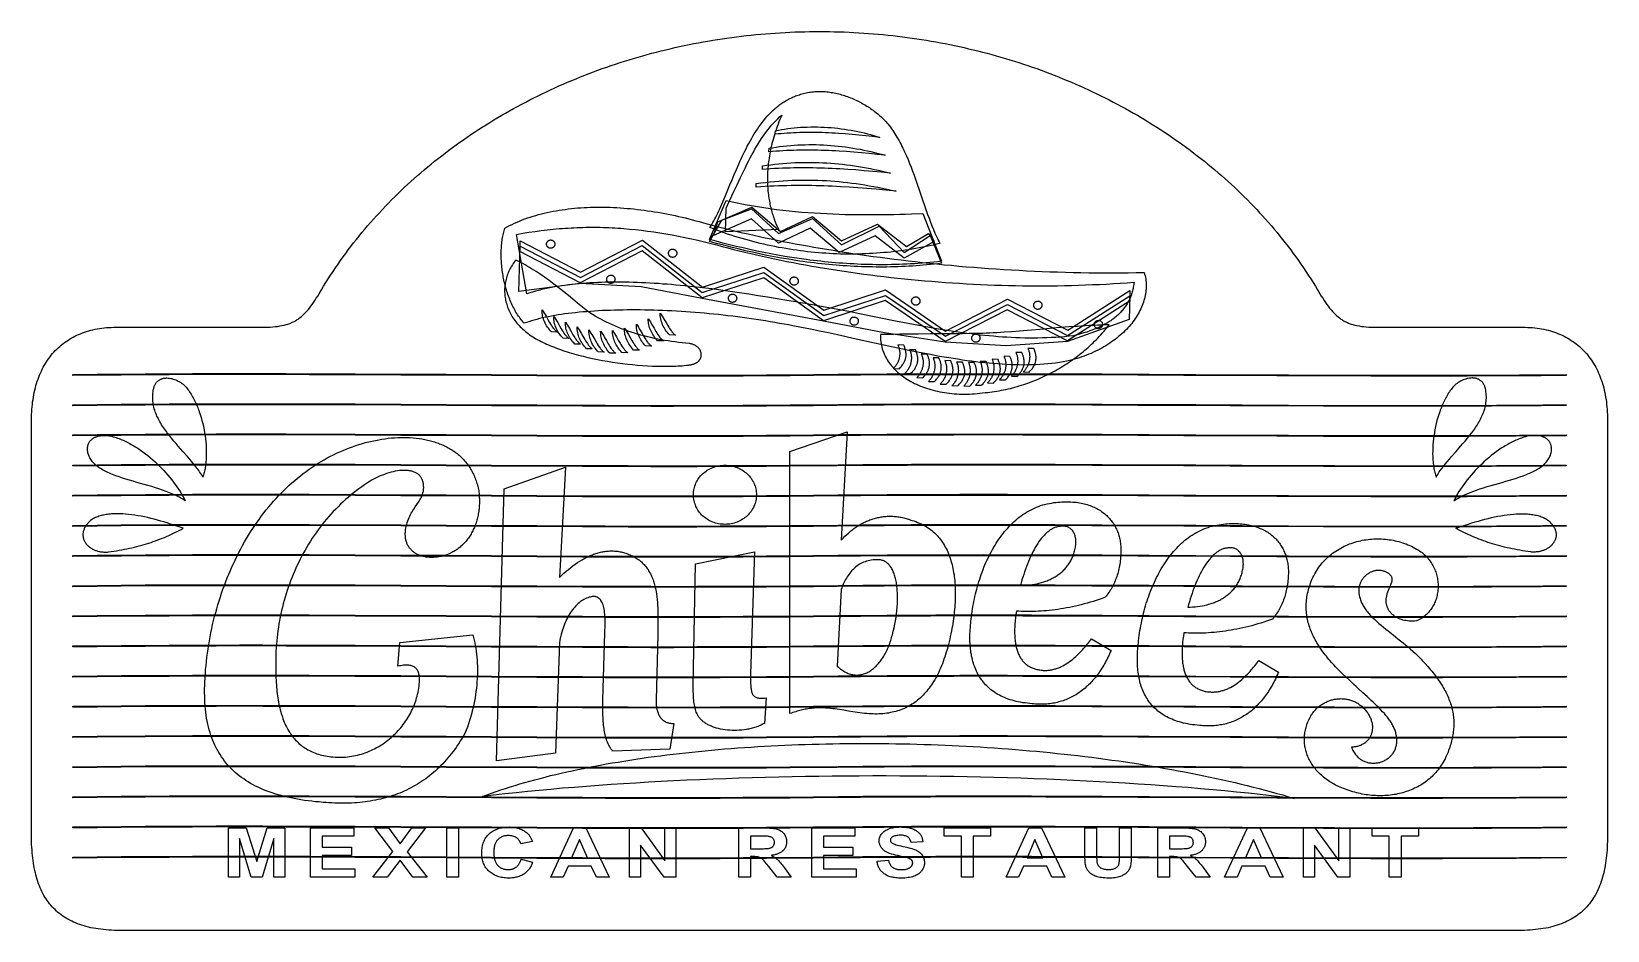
# Model space of a CAD drawing. Header units: millimetres. Extents: x 0 to 2228, y 0 to 1270.
import ezdxf

# ---------------------------------------------------------------- set-up
doc = ezdxf.new("R2010")
doc.units = ezdxf.units.MM
for name, color, linetype in [('CUT_CABINET', 1, 'Continuous'), ('DETAIL_ENGRAVE', 8, 'Continuous'), ('VINYL_ESPRESSO', 7, 'Continuous'), ('VINYL_GOLD', 2, 'Continuous'), ('VINYL_GREEN', 3, 'Continuous'), ('VINYL_RED', 1, 'Continuous')]:
    doc.layers.add(name, color=color, linetype=linetype)

msp = doc.modelspace()

# ---------------------------------------------------------------- linework, layer by layer
at = {"layer": 'CUT_CABINET'}
msp.add_lwpolyline([(119.8, 852.2), (325.9, 852.2), (329.9, 852.3), (333.9, 852.4), (337.6, 852.5), (341.2, 852.8), (344.6, 853.1), (347.9, 853.5), (351.1, 854), (354.1, 854.5), (357.1, 855.2), (359.8, 855.9), (362.5, 856.8), (363.8, 857.2), (365.1, 857.7), (366.4, 858.2), (367.6, 858.7), (368.8, 859.2), (370, 859.8), (371.2, 860.4), (372.3, 861), (373.5, 861.7), (374.6, 862.3), (375.7, 863), (376.8, 863.8), (377.9, 864.5), (378.9, 865.3), (381, 866.9), (383, 868.7), (385, 870.6), (387, 872.6), (388.9, 874.7), (390.9, 876.9), (392.8, 879.3), (394.7, 881.8), (396.6, 884.4), (398.6, 887.2), (400.5, 890), (402.5, 893.1), (404.6, 896.3), (406.6, 899.6), (409.8, 904.9), (413, 910.2), (416.3, 915.5), (419.6, 920.7), (422.9, 925.9), (426.3, 931.1), (429.8, 936.3), (433.3, 941.4), (436.9, 946.5), (440.5, 951.5), (444.2, 956.5), (447.9, 961.5), (451.6, 966.4), (455.4, 971.3), (459.3, 976.2), (463.2, 981.1), (467.1, 985.9), (471.1, 990.7), (475.2, 995.4), (479.2, 1000.1), (483.4, 1004.8), (487.5, 1009.4), (491.8, 1014), (496, 1018.6), (500.3, 1023.1), (504.7, 1027.6), (509.1, 1032.1), (513.5, 1036.5), (518, 1040.9), (522.5, 1045.2), (527, 1049.5), (531.6, 1053.8), (536.3, 1058), (541, 1062.3), (545.7, 1066.4), (550.5, 1070.5), (555.3, 1074.6), (560.1, 1078.7), (565, 1082.7), (569.9, 1086.7), (574.9, 1090.6), (579.9, 1094.5), (584.9, 1098.4), (590, 1102.2), (595.1, 1106), (600.2, 1109.8), (605.4, 1113.5), (610.6, 1117.1), (615.9, 1120.8), (621.2, 1124.4), (626.5, 1127.9), (631.8, 1131.4), (637.2, 1134.9), (642.7, 1138.3), (648.1, 1141.7), (653.6, 1145.1), (659.1, 1148.4), (664.7, 1151.7), (670.3, 1154.9), (675.9, 1158.1), (681.6, 1161.2), (687.2, 1164.3), (693, 1167.4), (698.7, 1170.4), (704.5, 1173.4), (710.3, 1176.4), (716.1, 1179.3), (722, 1182.1), (727.9, 1184.9), (733.8, 1187.7), (739.8, 1190.4), (745.7, 1193.1), (751.7, 1195.7), (757.8, 1198.3), (763.8, 1200.9), (769.9, 1203.4), (776, 1205.9), (782.1, 1208.3), (788.3, 1210.7), (794.5, 1213), (800.7, 1215.3), (806.9, 1217.6), (813.2, 1219.8), (819.5, 1221.9), (825.8, 1224), (832.1, 1226.1), (838.5, 1228.1), (844.8, 1230.1), (851.2, 1232), (857.6, 1233.9), (864.1, 1235.7), (870.5, 1237.5), (877, 1239.3), (883.5, 1241), (890, 1242.6), (896.6, 1244.2), (903.1, 1245.8), (909.7, 1247.3), (916.3, 1248.8), (922.9, 1250.2), (929.6, 1251.6), (936.2, 1252.9), (942.9, 1254.2), (949.5, 1255.4), (956.2, 1256.6), (963, 1257.7), (969.7, 1258.8), (976.4, 1259.8), (983.2, 1260.8), (990, 1261.7), (996.8, 1262.6), (1003.6, 1263.5), (1010.4, 1264.2), (1017.2, 1265), (1024.1, 1265.7), (1030.9, 1266.3), (1037.8, 1266.9), (1044.7, 1267.4), (1051.5, 1267.9), (1058.4, 1268.3), (1065.4, 1268.7), (1072.3, 1269.1), (1079.2, 1269.4), (1086.2, 1269.6), (1093.1, 1269.8), (1100.1, 1269.9), (1107.1, 1270), (1114, 1270), (1121, 1270), (1128, 1269.9), (1135, 1269.8), (1141.9, 1269.6), (1148.8, 1269.4), (1155.8, 1269.1), (1162.7, 1268.7), (1169.6, 1268.3), (1176.5, 1267.9), (1183.4, 1267.4), (1190.3, 1266.9), (1197.2, 1266.3), (1204, 1265.7), (1210.9, 1265), (1217.7, 1264.2), (1224.5, 1263.5), (1231.3, 1262.6), (1238.1, 1261.7), (1244.9, 1260.8), (1251.6, 1259.8), (1258.4, 1258.8), (1265.1, 1257.7), (1271.8, 1256.6), (1278.5, 1255.4), (1285.2, 1254.2), (1291.9, 1252.9), (1298.5, 1251.6), (1305.1, 1250.2), (1311.8, 1248.8), (1318.4, 1247.3), (1324.9, 1245.8), (1331.5, 1244.2), (1338, 1242.6), (1344.5, 1241), (1351, 1239.3), (1357.5, 1237.5), (1364, 1235.7), (1370.4, 1233.9), (1376.8, 1232), (1383.2, 1230.1), (1389.6, 1228.1), (1396, 1226.1), (1402.3, 1224), (1408.6, 1221.9), (1414.9, 1219.8), (1421.1, 1217.6), (1427.4, 1215.3), (1433.6, 1213), (1439.8, 1210.7), (1445.9, 1208.3), (1452.1, 1205.9), (1458.2, 1203.4), (1464.3, 1200.9), (1470.3, 1198.3), (1476.3, 1195.7), (1482.3, 1193.1), (1488.3, 1190.4), (1494.3, 1187.7), (1500.2, 1184.9), (1506.1, 1182.1), (1511.9, 1179.3), (1517.8, 1176.4), (1523.6, 1173.4), (1529.4, 1170.4), (1535.1, 1167.4), (1540.8, 1164.3), (1546.5, 1161.2), (1552.2, 1158.1), (1557.8, 1154.9), (1563.4, 1151.7), (1568.9, 1148.4), (1574.5, 1145.1), (1579.9, 1141.7), (1585.4, 1138.3), (1590.8, 1134.9), (1596.2, 1131.4), (1601.6, 1127.9), (1606.9, 1124.4), (1612.2, 1120.8), (1617.4, 1117.1), (1622.7, 1113.5), (1627.8, 1109.8), (1633, 1106), (1638.1, 1102.2), (1643.2, 1098.4), (1648.2, 1094.5), (1653.2, 1090.6), (1658.2, 1086.7), (1663.1, 1082.7), (1668, 1078.7), (1672.8, 1074.6), (1677.6, 1070.5), (1682.4, 1066.4), (1687.1, 1062.3), (1691.8, 1058), (1696.4, 1053.8), (1701, 1049.5), (1705.6, 1045.2), (1710.1, 1040.9), (1714.6, 1036.5), (1719, 1032.1), (1723.4, 1027.6), (1727.8, 1023.1), (1732.1, 1018.6), (1736.3, 1014), (1740.5, 1009.4), (1744.7, 1004.8), (1748.8, 1000.1), (1752.9, 995.4), (1757, 990.7), (1760.9, 985.9), (1764.9, 981.1), (1768.8, 976.2), (1772.6, 971.3), (1776.4, 966.4), (1780.2, 961.5), (1783.9, 956.5), (1787.6, 951.5), (1791.2, 946.5), (1794.7, 941.4), (1798.3, 936.3), (1801.7, 931.1), (1805.1, 925.9), (1808.5, 920.7), (1811.8, 915.5), (1815.1, 910.2), (1818.3, 904.9), (1821.4, 899.6), (1823.5, 896.3), (1825.5, 893.1), (1827.5, 890), (1829.5, 887.2), (1831.4, 884.4), (1833.4, 881.8), (1835.3, 879.3), (1837.2, 876.9), (1839.1, 874.7), (1841.1, 872.6), (1843, 870.6), (1845, 868.7), (1847.1, 866.9), (1849.2, 865.3), (1850.2, 864.5), (1851.3, 863.8), (1852.4, 863), (1853.5, 862.3), (1854.6, 861.7), (1855.7, 861), (1856.9, 860.4), (1858.1, 859.8), (1859.2, 859.2), (1860.5, 858.7), (1861.7, 858.2), (1863, 857.7), (1864.2, 857.2), (1865.5, 856.8), (1868.2, 855.9), (1871, 855.2), (1873.9, 854.5), (1877, 854), (1880.1, 853.5), (1883.4, 853.1), (1886.9, 852.8), (1890.5, 852.5), (1894.2, 852.4), (1898.1, 852.3), (1902.2, 852.2), (2108.3, 852.2), (2111.8, 852.2), (2115.3, 852.1), (2118.7, 851.9), (2122, 851.7), (2125.4, 851.3), (2128.6, 850.9), (2131.9, 850.5), (2135, 849.9), (2138.2, 849.3), (2141.3, 848.6), (2144.3, 847.9), (2147.3, 847.1), (2150.2, 846.2), (2153.1, 845.2), (2156, 844.2), (2158.7, 843.1), (2161.5, 842), (2164.2, 840.8), (2166.8, 839.5), (2169.4, 838.1), (2171.9, 836.7), (2174.4, 835.3), (2176.9, 833.7), (2179.2, 832.1), (2181.6, 830.5), (2183.9, 828.7), (2186.1, 826.9), (2188.3, 825.1), (2190.4, 823.2), (2192.4, 821.2), (2194.4, 819.2), (2196.4, 817.1), (2198.3, 814.9), (2200.1, 812.7), (2201.9, 810.4), (2203.6, 808.1), (2205.3, 805.7), (2206.9, 803.3), (2208.5, 800.8), (2210, 798.2), (2211.5, 795.6), (2212.8, 793), (2214.2, 790.3), (2215.4, 787.5), (2216.7, 784.7), (2217.8, 781.8), (2218.9, 778.8), (2219.9, 775.9), (2220.9, 772.8), (2221.8, 769.7), (2222.7, 766.6), (2223.5, 763.4), (2224.2, 760.2), (2224.9, 756.9), (2225.5, 753.5), (2226, 750.2), (2226.5, 746.7), (2226.9, 743.2), (2227.3, 739.7), (2227.6, 736.1), (2227.8, 732.5), (2227.9, 728.8), (2228, 725.1), (2228.1, 721.3), (2228.1, 133.7), (2228, 129.5), (2228, 125.5), (2227.8, 121.4), (2227.6, 117.5), (2227.4, 113.6), (2227.1, 109.8), (2226.7, 106), (2226.3, 102.4), (2225.9, 98.7), (2225.4, 95.2), (2224.8, 91.7), (2224.1, 88.3), (2223.4, 84.9), (2222.7, 81.6), (2221.9, 78.4), (2221, 75.2), (2220.1, 72.1), (2219.1, 69.1), (2218.1, 66.1), (2217, 63.2), (2215.8, 60.3), (2214.6, 57.6), (2213.3, 54.9), (2211.9, 52.2), (2210.5, 49.6), (2209, 47.1), (2207.5, 44.7), (2205.9, 42.3), (2204.2, 40), (2202.5, 37.7), (2200.7, 35.5), (2198.8, 33.4), (2196.9, 31.4), (2194.9, 29.4), (2192.9, 27.4), (2190.7, 25.6), (2188.5, 23.8), (2186.3, 22.1), (2184, 20.4), (2181.6, 18.8), (2179.1, 17.3), (2176.6, 15.8), (2174, 14.4), (2171.3, 13.1), (2168.6, 11.8), (2165.8, 10.6), (2162.9, 9.4), (2159.9, 8.4), (2156.9, 7.3), (2153.8, 6.4), (2150.6, 5.5), (2147.4, 4.7), (2144.1, 3.9), (2140.7, 3.3), (2137.2, 2.6), (2133.7, 2.1), (2130.1, 1.6), (2126.4, 1.2), (2122.7, 0.8), (2118.8, 0.5), (2114.9, 0.3), (2110.9, 0.1), (2106.9, 0), (2102.7, 0), (125.3, 0), (121.2, 0), (117.1, 0.1), (113.1, 0.3), (109.2, 0.5), (105.4, 0.8), (101.6, 1.2), (98, 1.6), (94.4, 2.1), (90.8, 2.6), (87.4, 3.3), (84, 3.9), (80.7, 4.7), (77.4, 5.5), (74.3, 6.4), (71.2, 7.3), (68.1, 8.4), (65.2, 9.4), (62.3, 10.6), (59.5, 11.8), (56.8, 13.1), (54.1, 14.4), (51.5, 15.8), (49, 17.3), (46.5, 18.8), (44.1, 20.4), (41.8, 22.1), (39.5, 23.8), (37.3, 25.6), (35.2, 27.4), (33.2, 29.4), (31.2, 31.4), (29.2, 33.4), (27.4, 35.5), (25.6, 37.7), (23.9, 40), (22.2, 42.3), (20.6, 44.7), (19, 47.1), (17.6, 49.6), (16.2, 52.2), (14.8, 54.9), (13.5, 57.6), (12.3, 60.3), (11.1, 63.2), (10, 66.1), (9, 69.1), (8, 72.1), (7, 75.2), (6.2, 78.4), (5.4, 81.6), (4.6, 84.9), (3.9, 88.3), (3.3, 91.7), (2.7, 95.2), (2.2, 98.7), (1.7, 102.4), (1.3, 106), (1, 109.8), (0.7, 113.6), (0.4, 117.5), (0.2, 121.4), (0.1, 125.5), (0, 129.5), (0, 133.7), (0, 721.3), (0, 725.1), (0.1, 728.8), (0.3, 732.5), (0.5, 736.1), (0.8, 739.7), (1.2, 743.2), (1.6, 746.7), (2.1, 750.2), (2.6, 753.5), (3.2, 756.9), (3.9, 760.2), (4.6, 763.4), (5.4, 766.6), (6.3, 769.7), (7.2, 772.8), (8.1, 775.9), (9.2, 778.8), (10.3, 781.8), (11.4, 784.7), (12.6, 787.5), (13.9, 790.3), (15.2, 793), (16.6, 795.6), (18.1, 798.2), (19.6, 800.8), (21.1, 803.3), (22.7, 805.7), (24.4, 808.1), (26.2, 810.4), (27.9, 812.7), (29.8, 814.9), (31.7, 817.1), (33.6, 819.2), (35.6, 821.2), (37.7, 823.2), (39.8, 825.1), (42, 826.9), (44.2, 828.7), (46.5, 830.5), (48.8, 832.1), (51.2, 833.7), (53.6, 835.3), (56.1, 836.7), (58.7, 838.1), (61.3, 839.5), (63.9, 840.8), (66.6, 842), (69.3, 843.1), (72.1, 844.2), (75, 845.2), (77.8, 846.2), (80.8, 847.1), (83.8, 847.9), (86.8, 848.6), (89.9, 849.3), (93, 849.9), (96.2, 850.5), (99.4, 850.9), (102.7, 851.3), (106, 851.7), (109.4, 851.9), (112.8, 852.1), (116.3, 852.2)], close=True, dxfattribs=at)
at = {"layer": 'DETAIL_ENGRAVE'}
for points in [[(981.9, 1020.3), (992.5, 1043), (997.5, 1053.6), (1002.3, 1063.7), (1006.9, 1073.4), (1009.2, 1078.1), (1011.5, 1082.6), (1013.8, 1087), (1016.1, 1091.4), (1018.3, 1095.6), (1020.6, 1099.7), (1022.8, 1103.7), (1025.1, 1107.6), (1027.4, 1111.4), (1029.7, 1115.1), (1032, 1118.7), (1034.4, 1122.2), (1036.8, 1125.5), (1039.2, 1128.8), (1041.7, 1132), (1044.2, 1135.2), (1046.8, 1138.2), (1049.4, 1141.1), (1052.1, 1143.9), (1054.9, 1146.7), (1057.7, 1149.3), (1060.6, 1151.9), (1059.2, 1148.7), (1057.9, 1145.5), (1056.7, 1142.3), (1055.5, 1139.2), (1054.3, 1136), (1053.2, 1132.9), (1052.1, 1129.8), (1051.1, 1126.7), (1050.2, 1123.7), (1049.3, 1120.6), (1048.4, 1117.6), (1047.6, 1114.6), (1046.8, 1111.6), (1046.1, 1108.7), (1045.4, 1105.7), (1044.8, 1102.8), (1044.2, 1099.9), (1043.7, 1097), (1043.2, 1094.2), (1042.7, 1091.3), (1042.3, 1088.5), (1042, 1085.8), (1041.6, 1083), (1041.3, 1080.2), (1041.1, 1077.5), (1040.9, 1074.8), (1040.7, 1072.1), (1040.6, 1069.5), (1040.5, 1066.9), (1040.4, 1064.3), (1040.4, 1061.7), (1040.4, 1059.1), (1040.5, 1056.6), (1040.5, 1054.1), (1040.7, 1051.6), (1040.8, 1049.1), (1041, 1046.7), (1041.2, 1044.3), (1041.5, 1041.9), (1041.7, 1039.5), (1042.1, 1037.2), (1042.4, 1034.8), (1042.8, 1032.6), (1043.2, 1030.3), (1043.6, 1028), (1044, 1025.8), (1044.5, 1023.6), (1045, 1021.5), (1045.6, 1019.3), (1046.1, 1017.2), (1046.7, 1015.1), (1047.3, 1013.1), (1048, 1011), (1048.6, 1009), (1049.3, 1007.1), (1050, 1005.1), (1051.5, 1001.3), (1053, 997.6), (1054.7, 993.9), (1056.4, 990.4), (981.1, 986.8)], [(1051.7, 1129.9), (1055.9, 1130.8), (1060.2, 1131.6), (1064.6, 1132.3), (1069.1, 1132.9), (1073.6, 1133.5), (1078.1, 1134), (1082.7, 1134.4), (1087.4, 1134.7), (1092.1, 1135), (1096.8, 1135.1), (1101.6, 1135.2), (1106.4, 1135.2), (1111.2, 1135.2), (1116, 1135), (1120.8, 1134.8), (1125.6, 1134.6), (1130.4, 1134.2), (1135.3, 1133.8), (1140.1, 1133.3), (1144.8, 1132.7), (1149.6, 1132), (1154.3, 1131.3), (1159, 1130.5), (1163.7, 1129.7), (1168.3, 1128.8), (1172.9, 1127.8), (1177.4, 1126.7), (1181.9, 1125.6), (1186.3, 1124.4), (1190.6, 1123.1), (1194.9, 1121.8), (1199.1, 1120.4), (1189.2, 1121.6), (1179.4, 1122.7), (1169.7, 1123.8), (1160.1, 1124.6), (1150.5, 1125.4), (1141, 1126.1), (1136.3, 1126.4), (1131.6, 1126.6), (1126.9, 1126.8), (1122.3, 1127), (1117.7, 1127.2), (1113.1, 1127.3), (1108.5, 1127.4), (1104, 1127.4), (1099.4, 1127.4), (1094.9, 1127.4), (1090.5, 1127.3), (1086, 1127.2), (1081.6, 1127.1), (1077.2, 1126.9), (1072.9, 1126.6), (1068.5, 1126.4), (1064.2, 1126.1), (1060, 1125.7), (1055.7, 1125.3), (1051.5, 1124.9)], [(1042.7, 1105), (1047.7, 1105.9), (1052.7, 1106.7), (1057.7, 1107.4), (1062.8, 1108), (1067.9, 1108.6), (1073.1, 1109.1), (1078.2, 1109.4), (1083.4, 1109.8), (1088.5, 1110), (1093.7, 1110.1), (1098.9, 1110.2), (1104.1, 1110.2), (1109.3, 1110.2), (1114.5, 1110), (1119.7, 1109.8), (1125, 1109.5), (1130.2, 1109.1), (1135.4, 1108.7), (1140.6, 1108.2), (1145.8, 1107.6), (1151, 1106.9), (1156.1, 1106.2), (1161.3, 1105.4), (1166.4, 1104.5), (1171.6, 1103.6), (1176.7, 1102.6), (1181.8, 1101.5), (1186.8, 1100.4), (1191.9, 1099.2), (1196.9, 1097.9), (1201.8, 1096.6), (1206.8, 1095.2), (1195.4, 1096.4), (1184.3, 1097.5), (1173.5, 1098.6), (1162.8, 1099.5), (1152.3, 1100.3), (1141.9, 1101), (1136.8, 1101.3), (1131.7, 1101.5), (1126.7, 1101.8), (1121.6, 1102), (1116.6, 1102.1), (1111.6, 1102.2), (1106.7, 1102.3), (1101.7, 1102.4), (1096.8, 1102.4), (1091.8, 1102.4), (1086.9, 1102.3), (1082, 1102.2), (1077.1, 1102.1), (1072.1, 1101.9), (1067.2, 1101.7), (1062.3, 1101.5), (1057.4, 1101.2), (1052.4, 1100.8), (1047.5, 1100.4), (1042.5, 1100)], [(1033.6, 1080.2), (1039.4, 1081), (1045.2, 1081.8), (1050.9, 1082.5), (1056.6, 1083.1), (1062.3, 1083.7), (1068, 1084.1), (1073.6, 1084.5), (1079.3, 1084.8), (1085, 1085), (1090.6, 1085.2), (1096.2, 1085.2), (1101.9, 1085.2), (1107.5, 1085.1), (1113.1, 1085), (1118.7, 1084.7), (1124.3, 1084.4), (1129.9, 1084.1), (1135.5, 1083.6), (1141.1, 1083.1), (1146.7, 1082.5), (1152.3, 1081.8), (1157.9, 1081.1), (1163.6, 1080.3), (1169.2, 1079.4), (1174.8, 1078.4), (1180.4, 1077.4), (1186.1, 1076.3), (1191.7, 1075.2), (1197.4, 1074), (1203.1, 1072.7), (1208.8, 1071.3), (1214.5, 1069.9), (1201.7, 1071.2), (1189.3, 1072.3), (1177.2, 1073.4), (1165.5, 1074.4), (1154.1, 1075.2), (1142.9, 1075.9), (1137.4, 1076.2), (1131.9, 1076.5), (1126.4, 1076.7), (1121, 1076.9), (1115.6, 1077.1), (1110.2, 1077.2), (1104.8, 1077.3), (1099.4, 1077.4), (1094.1, 1077.4), (1088.7, 1077.4), (1083.3, 1077.3), (1077.9, 1077.3), (1072.5, 1077.1), (1067.1, 1077), (1061.6, 1076.8), (1056.1, 1076.5), (1050.5, 1076.3), (1044.9, 1075.9), (1039.2, 1075.6), (1033.5, 1075.2)], [(1024.6, 1055.4), (1031.2, 1056.2), (1037.6, 1056.9), (1044, 1057.6), (1050.4, 1058.2), (1056.6, 1058.7), (1062.9, 1059.2), (1069.1, 1059.5), (1075.3, 1059.8), (1081.4, 1060), (1087.5, 1060.2), (1093.6, 1060.2), (1099.6, 1060.2), (1105.6, 1060.1), (1111.6, 1059.9), (1117.7, 1059.7), (1123.7, 1059.4), (1129.6, 1059), (1135.6, 1058.5), (1141.7, 1058), (1147.7, 1057.4), (1153.7, 1056.7), (1159.8, 1056), (1165.8, 1055.1), (1171.9, 1054.2), (1178.1, 1053.3), (1184.2, 1052.2), (1190.4, 1051.1), (1196.7, 1050), (1203, 1048.7), (1209.3, 1047.4), (1215.7, 1046.1), (1222.2, 1044.6), (1207.9, 1045.9), (1194.2, 1047.1), (1181, 1048.2), (1168.3, 1049.2), (1155.9, 1050.1), (1143.8, 1050.8), (1137.9, 1051.1), (1132, 1051.4), (1126.1, 1051.6), (1120.3, 1051.8), (1114.5, 1052), (1108.7, 1052.2), (1103, 1052.3), (1097.2, 1052.4), (1091.4, 1052.4), (1085.6, 1052.4), (1079.8, 1052.4), (1073.9, 1052.3), (1068, 1052.2), (1062, 1052), (1055.9, 1051.9), (1049.8, 1051.6), (1043.7, 1051.4), (1037.4, 1051.1), (1031, 1050.7), (1024.5, 1050.3)], [(58.5, 785.4), (92.8, 785.8), (126.9, 786.1), (160.8, 786.3), (194.4, 786.5), (227.8, 786.7), (261.1, 786.7), (294.2, 786.8), (327.1, 786.8), (359.8, 786.7), (392.5, 786.6), (457.4, 786.4), (521.9, 786.1), (586.3, 785.7), (650.4, 785.3), (714.6, 785), (778.9, 784.7), (811.1, 784.6), (843.4, 784.5), (875.7, 784.4), (908.2, 784.4), (940.7, 784.5), (973.4, 784.5), (1006.2, 784.7), (1039.2, 784.8), (1072.4, 785.1), (1105.7, 785.4), (1140.6, 785.8), (1175.3, 786), (1209.8, 786.3), (1244.2, 786.4), (1278.3, 786.5), (1312.4, 786.6), (1346.3, 786.6), (1380, 786.6), (1413.6, 786.6), (1447.1, 786.5), (1513.8, 786.2), (1580, 785.9), (1646, 785.5), (1711.7, 785.1), (1777.1, 784.8), (1842.5, 784.5), (1875.1, 784.4), (1907.8, 784.3), (1940.4, 784.3), (1973.1, 784.3), (2005.7, 784.4), (2038.4, 784.4), (2071.1, 784.6), (2103.9, 784.8), (2136.7, 785.1), (2169.6, 785.4), (2169.6, 784.1), (2134.2, 783.8), (2099.1, 783.6), (2064.3, 783.4), (2029.7, 783.3), (1995.4, 783.2), (1961.3, 783.2), (1927.4, 783.2), (1893.7, 783.2), (1826.8, 783.4), (1760.5, 783.6), (1694.7, 783.9), (1629.3, 784.2), (1564.1, 784.6), (1499.1, 784.8), (1434.1, 785.1), (1401.6, 785.1), (1369, 785.2), (1336.4, 785.2), (1303.8, 785.2), (1271, 785.1), (1238.2, 785), (1205.3, 784.8), (1172.2, 784.6), (1139, 784.3), (1105.7, 784), (1072.4, 783.7), (1039.2, 783.5), (1006.2, 783.3), (973.4, 783.1), (940.7, 783.1), (908.2, 783), (875.7, 783.1), (843.4, 783.1), (811.1, 783.2), (778.9, 783.3), (714.6, 783.6), (650.4, 783.9), (586.3, 784.3), (521.9, 784.7), (457.4, 785), (392.5, 785.2), (359.8, 785.3), (327.1, 785.4), (294.2, 785.4), (261.1, 785.3), (227.8, 785.3), (194.4, 785.1), (160.8, 784.9), (126.9, 784.7), (92.8, 784.4), (58.5, 784)], [(58.5, 742.8), (92.8, 743.2), (126.9, 743.5), (160.8, 743.7), (194.4, 743.9), (227.8, 744), (261.1, 744.1), (294.2, 744.2), (327.1, 744.2), (359.8, 744.1), (392.5, 744), (457.4, 743.8), (521.9, 743.5), (586.3, 743.1), (650.4, 742.7), (714.6, 742.4), (778.9, 742.1), (811.1, 742), (843.4, 741.9), (875.7, 741.8), (908.2, 741.8), (940.7, 741.9), (973.4, 741.9), (1006.2, 742.1), (1039.2, 742.2), (1072.4, 742.5), (1105.7, 742.8), (1140.6, 743.1), (1175.3, 743.4), (1209.8, 743.7), (1244.2, 743.8), (1278.3, 743.9), (1312.4, 744), (1346.3, 744), (1380, 744), (1413.6, 743.9), (1447.1, 743.8), (1513.8, 743.6), (1580, 743.3), (1646, 742.9), (1711.7, 742.5), (1777.1, 742.2), (1842.5, 741.9), (1875.1, 741.8), (1907.8, 741.7), (1940.4, 741.7), (1973.1, 741.7), (2005.7, 741.7), (2038.4, 741.8), (2071.1, 742), (2103.9, 742.2), (2136.7, 742.5), (2169.6, 742.8), (2169.6, 741.5), (2134.2, 741.2), (2099.1, 741), (2064.3, 740.8), (2029.7, 740.7), (1995.4, 740.6), (1961.3, 740.6), (1927.4, 740.6), (1893.7, 740.6), (1826.8, 740.7), (1760.5, 741), (1694.7, 741.3), (1629.3, 741.6), (1564.1, 741.9), (1499.1, 742.2), (1434.1, 742.4), (1401.6, 742.5), (1369, 742.6), (1336.4, 742.6), (1303.8, 742.6), (1271, 742.5), (1238.2, 742.4), (1205.3, 742.2), (1172.2, 742), (1139, 741.7), (1105.7, 741.4), (1072.4, 741.1), (1039.2, 740.8), (1006.2, 740.7), (973.4, 740.5), (940.7, 740.5), (908.2, 740.4), (875.7, 740.4), (843.4, 740.5), (811.1, 740.6), (778.9, 740.7), (714.6, 741), (650.4, 741.3), (586.3, 741.7), (521.9, 742.1), (457.4, 742.4), (392.5, 742.6), (359.8, 742.7), (327.1, 742.8), (294.2, 742.8), (261.1, 742.7), (227.8, 742.7), (194.4, 742.5), (160.8, 742.3), (126.9, 742.1), (92.8, 741.8), (58.5, 741.4)], [(58.5, 700.2), (92.8, 700.6), (126.9, 700.9), (160.8, 701.1), (194.4, 701.3), (227.8, 701.4), (261.1, 701.5), (294.2, 701.5), (327.1, 701.5), (359.8, 701.5), (392.5, 701.4), (457.4, 701.2), (521.9, 700.9), (586.3, 700.5), (650.4, 700.1), (714.6, 699.8), (778.9, 699.5), (811.1, 699.4), (843.4, 699.3), (875.7, 699.2), (908.2, 699.2), (940.7, 699.2), (973.4, 699.3), (1006.2, 699.4), (1039.2, 699.6), (1072.4, 699.9), (1105.7, 700.2), (1140.6, 700.5), (1175.3, 700.8), (1209.8, 701), (1244.2, 701.2), (1278.3, 701.3), (1312.4, 701.4), (1346.3, 701.4), (1380, 701.4), (1413.6, 701.3), (1447.1, 701.2), (1513.8, 701), (1580, 700.6), (1646, 700.3), (1711.7, 699.9), (1777.1, 699.6), (1842.5, 699.3), (1875.1, 699.2), (1907.8, 699.1), (1940.4, 699.1), (1973.1, 699.1), (2005.7, 699.1), (2038.4, 699.2), (2071.1, 699.4), (2103.9, 699.6), (2136.7, 699.8), (2169.6, 700.2), (2169.6, 698.9), (2134.2, 698.6), (2099.1, 698.4), (2064.3, 698.2), (2029.7, 698.1), (1995.4, 698), (1961.3, 697.9), (1927.4, 697.9), (1893.7, 698), (1826.8, 698.1), (1760.5, 698.4), (1694.7, 698.7), (1629.3, 699), (1564.1, 699.3), (1499.1, 699.6), (1434.1, 699.8), (1401.6, 699.9), (1369, 700), (1336.4, 700), (1303.8, 699.9), (1271, 699.9), (1238.2, 699.8), (1205.3, 699.6), (1172.2, 699.4), (1139, 699.1), (1105.7, 698.8), (1072.4, 698.5), (1039.2, 698.2), (1006.2, 698), (973.4, 697.9), (940.7, 697.8), (908.2, 697.8), (875.7, 697.8), (843.4, 697.9), (811.1, 698), (778.9, 698.1), (714.6, 698.4), (650.4, 698.7), (586.3, 699.1), (521.9, 699.5), (457.4, 699.8), (392.5, 700), (359.8, 700.1), (327.1, 700.1), (294.2, 700.2), (261.1, 700.1), (227.8, 700), (194.4, 699.9), (160.8, 699.7), (126.9, 699.5), (92.8, 699.2), (58.5, 698.8)], [(58.5, 657.6), (92.8, 657.9), (126.9, 658.3), (160.8, 658.5), (194.4, 658.7), (227.8, 658.8), (261.1, 658.9), (294.2, 658.9), (327.1, 658.9), (359.8, 658.9), (392.5, 658.8), (457.4, 658.6), (521.9, 658.2), (586.3, 657.9), (650.4, 657.5), (714.6, 657.1), (778.9, 656.9), (811.1, 656.7), (843.4, 656.7), (875.7, 656.6), (908.2, 656.6), (940.7, 656.6), (973.4, 656.7), (1006.2, 656.8), (1039.2, 657), (1072.4, 657.3), (1105.7, 657.6), (1140.6, 657.9), (1175.3, 658.2), (1209.8, 658.4), (1244.2, 658.6), (1278.3, 658.7), (1312.4, 658.8), (1346.3, 658.8), (1380, 658.8), (1413.6, 658.7), (1447.1, 658.6), (1513.8, 658.4), (1580, 658), (1646, 657.7), (1711.7, 657.3), (1777.1, 656.9), (1842.5, 656.7), (1875.1, 656.6), (1907.8, 656.5), (1940.4, 656.5), (1973.1, 656.5), (2005.7, 656.5), (2038.4, 656.6), (2071.1, 656.8), (2103.9, 657), (2136.7, 657.2), (2169.6, 657.6), (2169.6, 656.3), (2134.2, 656), (2099.1, 655.8), (2064.3, 655.6), (2029.7, 655.5), (1995.4, 655.4), (1961.3, 655.3), (1927.4, 655.3), (1893.7, 655.4), (1826.8, 655.5), (1760.5, 655.8), (1694.7, 656.1), (1629.3, 656.4), (1564.1, 656.7), (1499.1, 657), (1434.1, 657.2), (1401.6, 657.3), (1369, 657.3), (1336.4, 657.4), (1303.8, 657.3), (1271, 657.3), (1238.2, 657.1), (1205.3, 657), (1172.2, 656.8), (1139, 656.5), (1105.7, 656.2), (1072.4, 655.9), (1039.2, 655.6), (1006.2, 655.4), (973.4, 655.3), (940.7, 655.2), (908.2, 655.2), (875.7, 655.2), (843.4, 655.3), (811.1, 655.3), (778.9, 655.5), (714.6, 655.8), (650.4, 656.1), (586.3, 656.5), (521.9, 656.8), (457.4, 657.2), (392.5, 657.4), (359.8, 657.5), (327.1, 657.5), (294.2, 657.5), (261.1, 657.5), (227.8, 657.4), (194.4, 657.3), (160.8, 657.1), (126.9, 656.9), (92.8, 656.5), (58.5, 656.2)], [(58.5, 614.9), (92.8, 615.3), (126.9, 615.6), (160.8, 615.9), (194.4, 616.1), (227.8, 616.2), (261.1, 616.3), (294.2, 616.3), (327.1, 616.3), (359.8, 616.3), (392.5, 616.2), (457.4, 616), (521.9, 615.6), (586.3, 615.3), (650.4, 614.9), (714.6, 614.5), (778.9, 614.2), (811.1, 614.1), (843.4, 614), (875.7, 614), (908.2, 614), (940.7, 614), (973.4, 614.1), (1006.2, 614.2), (1039.2, 614.4), (1072.4, 614.6), (1105.7, 614.9), (1140.6, 615.3), (1175.3, 615.6), (1209.8, 615.8), (1244.2, 616), (1278.3, 616.1), (1312.4, 616.2), (1346.3, 616.2), (1380, 616.2), (1413.6, 616.1), (1447.1, 616), (1513.8, 615.8), (1580, 615.4), (1646, 615.1), (1711.7, 614.7), (1777.1, 614.3), (1842.5, 614.1), (1875.1, 614), (1907.8, 613.9), (1940.4, 613.9), (1973.1, 613.9), (2005.7, 613.9), (2038.4, 614), (2071.1, 614.1), (2103.9, 614.4), (2136.7, 614.6), (2169.6, 614.9), (2169.6, 613.7), (2134.2, 613.4), (2099.1, 613.2), (2064.3, 613), (2029.7, 612.8), (1995.4, 612.8), (1961.3, 612.7), (1927.4, 612.7), (1893.7, 612.8), (1826.8, 612.9), (1760.5, 613.1), (1694.7, 613.5), (1629.3, 613.8), (1564.1, 614.1), (1499.1, 614.4), (1434.1, 614.6), (1401.6, 614.7), (1369, 614.7), (1336.4, 614.7), (1303.8, 614.7), (1271, 614.6), (1238.2, 614.5), (1205.3, 614.4), (1172.2, 614.2), (1139, 613.9), (1105.7, 613.6), (1072.4, 613.2), (1039.2, 613), (1006.2, 612.8), (973.4, 612.7), (940.7, 612.6), (908.2, 612.6), (875.7, 612.6), (843.4, 612.7), (811.1, 612.7), (778.9, 612.8), (714.6, 613.1), (650.4, 613.5), (586.3, 613.9), (521.9, 614.2), (457.4, 614.6), (392.5, 614.8), (359.8, 614.9), (327.1, 614.9), (294.2, 614.9), (261.1, 614.9), (227.8, 614.8), (194.4, 614.7), (160.8, 614.5), (126.9, 614.2), (92.8, 613.9), (58.5, 613.6)], [(58.5, 572.3), (92.8, 572.7), (126.9, 573), (160.8, 573.3), (194.4, 573.5), (227.8, 573.6), (261.1, 573.7), (294.2, 573.7), (327.1, 573.7), (359.8, 573.7), (392.5, 573.6), (457.4, 573.3), (521.9, 573), (586.3, 572.6), (650.4, 572.3), (714.6, 571.9), (778.9, 571.6), (811.1, 571.5), (843.4, 571.4), (875.7, 571.4), (908.2, 571.4), (940.7, 571.4), (973.4, 571.5), (1006.2, 571.6), (1039.2, 571.8), (1072.4, 572), (1105.7, 572.3), (1140.6, 572.7), (1175.3, 573), (1209.8, 573.2), (1244.2, 573.4), (1278.3, 573.5), (1312.4, 573.6), (1346.3, 573.6), (1380, 573.5), (1413.6, 573.5), (1447.1, 573.4), (1513.8, 573.1), (1580, 572.8), (1646, 572.4), (1711.7, 572.1), (1777.1, 571.7), (1842.5, 571.4), (1875.1, 571.3), (1907.8, 571.3), (1940.4, 571.2), (1973.1, 571.2), (2005.7, 571.3), (2038.4, 571.4), (2071.1, 571.5), (2103.9, 571.7), (2136.7, 572), (2169.6, 572.3), (2169.6, 571.1), (2134.2, 570.8), (2099.1, 570.5), (2064.3, 570.4), (2029.7, 570.2), (1995.4, 570.2), (1961.3, 570.1), (1927.4, 570.1), (1893.7, 570.1), (1826.8, 570.3), (1760.5, 570.5), (1694.7, 570.8), (1629.3, 571.2), (1564.1, 571.5), (1499.1, 571.8), (1434.1, 572), (1401.6, 572.1), (1369, 572.1), (1336.4, 572.1), (1303.8, 572.1), (1271, 572), (1238.2, 571.9), (1205.3, 571.8), (1172.2, 571.5), (1139, 571.3), (1105.7, 570.9), (1072.4, 570.6), (1039.2, 570.4), (1006.2, 570.2), (973.4, 570.1), (940.7, 570), (908.2, 570), (875.7, 570), (843.4, 570), (811.1, 570.1), (778.9, 570.2), (714.6, 570.5), (650.4, 570.9), (586.3, 571.3), (521.9, 571.6), (457.4, 571.9), (392.5, 572.2), (359.8, 572.3), (327.1, 572.3), (294.2, 572.3), (261.1, 572.3), (227.8, 572.2), (194.4, 572.1), (160.8, 571.9), (126.9, 571.6), (92.8, 571.3), (58.5, 570.9)], [(58.5, 529.7), (92.8, 530.1), (126.9, 530.4), (160.8, 530.7), (194.4, 530.9), (227.8, 531), (261.1, 531.1), (294.2, 531.1), (327.1, 531.1), (359.8, 531), (392.5, 531), (457.4, 530.7), (521.9, 530.4), (586.3, 530), (650.4, 529.7), (714.6, 529.3), (778.9, 529), (811.1, 528.9), (843.4, 528.8), (875.7, 528.8), (908.2, 528.8), (940.7, 528.8), (973.4, 528.9), (1006.2, 529), (1039.2, 529.2), (1072.4, 529.4), (1105.7, 529.7), (1140.6, 530.1), (1175.3, 530.4), (1209.8, 530.6), (1244.2, 530.8), (1278.3, 530.9), (1312.4, 530.9), (1346.3, 531), (1380, 530.9), (1413.6, 530.9), (1447.1, 530.8), (1513.8, 530.5), (1580, 530.2), (1646, 529.8), (1711.7, 529.5), (1777.1, 529.1), (1842.5, 528.8), (1875.1, 528.7), (1907.8, 528.7), (1940.4, 528.6), (1973.1, 528.6), (2005.7, 528.7), (2038.4, 528.8), (2071.1, 528.9), (2103.9, 529.1), (2136.7, 529.4), (2169.6, 529.7), (2169.6, 528.5), (2134.2, 528.2), (2099.1, 527.9), (2064.3, 527.8), (2029.7, 527.6), (1995.4, 527.5), (1961.3, 527.5), (1927.4, 527.5), (1893.7, 527.5), (1826.8, 527.7), (1760.5, 527.9), (1694.7, 528.2), (1629.3, 528.6), (1564.1, 528.9), (1499.1, 529.2), (1434.1, 529.4), (1401.6, 529.5), (1369, 529.5), (1336.4, 529.5), (1303.8, 529.5), (1271, 529.4), (1238.2, 529.3), (1205.3, 529.2), (1172.2, 528.9), (1139, 528.7), (1105.7, 528.3), (1072.4, 528), (1039.2, 527.8), (1006.2, 527.6), (973.4, 527.5), (940.7, 527.4), (908.2, 527.4), (875.7, 527.4), (843.4, 527.4), (811.1, 527.5), (778.9, 527.6), (714.6, 527.9), (650.4, 528.3), (586.3, 528.6), (521.9, 529), (457.4, 529.3), (392.5, 529.6), (359.8, 529.7), (327.1, 529.7), (294.2, 529.7), (261.1, 529.7), (227.8, 529.6), (194.4, 529.5), (160.8, 529.3), (126.9, 529), (92.8, 528.7), (58.5, 528.3)], [(58.5, 487.1), (92.8, 487.5), (126.9, 487.8), (160.8, 488.1), (194.4, 488.2), (227.8, 488.4), (261.1, 488.5), (294.2, 488.5), (327.1, 488.5), (359.8, 488.4), (392.5, 488.4), (457.4, 488.1), (521.9, 487.8), (586.3, 487.4), (650.4, 487), (714.6, 486.7), (778.9, 486.4), (811.1, 486.3), (843.4, 486.2), (875.7, 486.2), (908.2, 486.1), (940.7, 486.2), (973.4, 486.3), (1006.2, 486.4), (1039.2, 486.6), (1072.4, 486.8), (1105.7, 487.1), (1140.6, 487.5), (1175.3, 487.8), (1209.8, 488), (1244.2, 488.2), (1278.3, 488.3), (1312.4, 488.3), (1346.3, 488.3), (1380, 488.3), (1413.6, 488.3), (1447.1, 488.2), (1513.8, 487.9), (1580, 487.6), (1646, 487.2), (1711.7, 486.8), (1777.1, 486.5), (1842.5, 486.2), (1875.1, 486.1), (1907.8, 486.1), (1940.4, 486), (1973.1, 486), (2005.7, 486.1), (2038.4, 486.2), (2071.1, 486.3), (2103.9, 486.5), (2136.7, 486.8), (2169.6, 487.1), (2169.6, 485.9), (2134.2, 485.6), (2099.1, 485.3), (2064.3, 485.1), (2029.7, 485), (1995.4, 484.9), (1961.3, 484.9), (1927.4, 484.9), (1893.7, 484.9), (1826.8, 485.1), (1760.5, 485.3), (1694.7, 485.6), (1629.3, 485.9), (1564.1, 486.3), (1499.1, 486.6), (1434.1, 486.8), (1401.6, 486.9), (1369, 486.9), (1336.4, 486.9), (1303.8, 486.9), (1271, 486.8), (1238.2, 486.7), (1205.3, 486.5), (1172.2, 486.3), (1139, 486.1), (1105.7, 485.7), (1072.4, 485.4), (1039.2, 485.2), (1006.2, 485), (973.4, 484.9), (940.7, 484.8), (908.2, 484.8), (875.7, 484.8), (843.4, 484.8), (811.1, 484.9), (778.9, 485), (714.6, 485.3), (650.4, 485.7), (586.3, 486), (521.9, 486.4), (457.4, 486.7), (392.5, 487), (359.8, 487), (327.1, 487.1), (294.2, 487.1), (261.1, 487.1), (227.8, 487), (194.4, 486.9), (160.8, 486.7), (126.9, 486.4), (92.8, 486.1), (58.5, 485.7)], [(58.5, 444.5), (92.8, 444.9), (126.9, 445.2), (160.8, 445.4), (194.4, 445.6), (227.8, 445.8), (261.1, 445.8), (294.2, 445.9), (327.1, 445.9), (359.8, 445.8), (392.5, 445.7), (457.4, 445.5), (521.9, 445.2), (586.3, 444.8), (650.4, 444.4), (714.6, 444.1), (778.9, 443.8), (811.1, 443.7), (843.4, 443.6), (875.7, 443.5), (908.2, 443.5), (940.7, 443.6), (973.4, 443.6), (1006.2, 443.8), (1039.2, 444), (1072.4, 444.2), (1105.7, 444.5), (1140.6, 444.9), (1175.3, 445.1), (1209.8, 445.4), (1244.2, 445.5), (1278.3, 445.7), (1312.4, 445.7), (1346.3, 445.7), (1380, 445.7), (1413.6, 445.7), (1447.1, 445.6), (1513.8, 445.3), (1580, 445), (1646, 444.6), (1711.7, 444.2), (1777.1, 443.9), (1842.5, 443.6), (1875.1, 443.5), (1907.8, 443.4), (1940.4, 443.4), (1973.1, 443.4), (2005.7, 443.5), (2038.4, 443.6), (2071.1, 443.7), (2103.9, 443.9), (2136.7, 444.2), (2169.6, 444.5), (2169.6, 443.2), (2134.2, 443), (2099.1, 442.7), (2064.3, 442.5), (2029.7, 442.4), (1995.4, 442.3), (1961.3, 442.3), (1927.4, 442.3), (1893.7, 442.3), (1826.8, 442.5), (1760.5, 442.7), (1694.7, 443), (1629.3, 443.3), (1564.1, 443.7), (1499.1, 443.9), (1434.1, 444.2), (1401.6, 444.2), (1369, 444.3), (1336.4, 444.3), (1303.8, 444.3), (1271, 444.2), (1238.2, 444.1), (1205.3, 443.9), (1172.2, 443.7), (1139, 443.4), (1105.7, 443.1), (1072.4, 442.8), (1039.2, 442.6), (1006.2, 442.4), (973.4, 442.3), (940.7, 442.2), (908.2, 442.1), (875.7, 442.2), (843.4, 442.2), (811.1, 442.3), (778.9, 442.4), (714.6, 442.7), (650.4, 443), (586.3, 443.4), (521.9, 443.8), (457.4, 444.1), (392.5, 444.4), (359.8, 444.4), (327.1, 444.5), (294.2, 444.5), (261.1, 444.5), (227.8, 444.4), (194.4, 444.2), (160.8, 444.1), (126.9, 443.8), (92.8, 443.5), (58.5, 443.1)], [(58.5, 401.9), (92.8, 402.3), (126.9, 402.6), (160.8, 402.8), (194.4, 403), (227.8, 403.2), (261.1, 403.2), (294.2, 403.3), (327.1, 403.3), (359.8, 403.2), (392.5, 403.1), (457.4, 402.9), (521.9, 402.6), (586.3, 402.2), (650.4, 401.8), (714.6, 401.5), (778.9, 401.2), (811.1, 401.1), (843.4, 401), (875.7, 400.9), (908.2, 400.9), (940.7, 401), (973.4, 401), (1006.2, 401.2), (1039.2, 401.3), (1072.4, 401.6), (1105.7, 401.9), (1140.6, 402.2), (1175.3, 402.5), (1209.8, 402.8), (1244.2, 402.9), (1278.3, 403), (1312.4, 403.1), (1346.3, 403.1), (1380, 403.1), (1413.6, 403), (1447.1, 403), (1513.8, 402.7), (1580, 402.4), (1646, 402), (1711.7, 401.6), (1777.1, 401.3), (1842.5, 401), (1875.1, 400.9), (1907.8, 400.8), (1940.4, 400.8), (1973.1, 400.8), (2005.7, 400.8), (2038.4, 400.9), (2071.1, 401.1), (2103.9, 401.3), (2136.7, 401.6), (2169.6, 401.9), (2169.6, 400.6), (2134.2, 400.3), (2099.1, 400.1), (2064.3, 399.9), (2029.7, 399.8), (1995.4, 399.7), (1961.3, 399.7), (1927.4, 399.7), (1893.7, 399.7), (1826.8, 399.8), (1760.5, 400.1), (1694.7, 400.4), (1629.3, 400.7), (1564.1, 401), (1499.1, 401.3), (1434.1, 401.6), (1401.6, 401.6), (1369, 401.7), (1336.4, 401.7), (1303.8, 401.7), (1271, 401.6), (1238.2, 401.5), (1205.3, 401.3), (1172.2, 401.1), (1139, 400.8), (1105.7, 400.5), (1072.4, 400.2), (1039.2, 399.9), (1006.2, 399.8), (973.4, 399.6), (940.7, 399.6), (908.2, 399.5), (875.7, 399.5), (843.4, 399.6), (811.1, 399.7), (778.9, 399.8), (714.6, 400.1), (650.4, 400.4), (586.3, 400.8), (521.9, 401.2), (457.4, 401.5), (392.5, 401.7), (359.8, 401.8), (327.1, 401.9), (294.2, 401.9), (261.1, 401.8), (227.8, 401.8), (194.4, 401.6), (160.8, 401.4), (126.9, 401.2), (92.8, 400.9), (58.5, 400.5)], [(58.5, 359.3), (92.8, 359.7), (126.9, 360), (160.8, 360.2), (194.4, 360.4), (227.8, 360.5), (261.1, 360.6), (294.2, 360.7), (327.1, 360.6), (359.8, 360.6), (392.5, 360.5), (457.4, 360.3), (521.9, 360), (586.3, 359.6), (650.4, 359.2), (714.6, 358.9), (778.9, 358.6), (811.1, 358.5), (843.4, 358.4), (875.7, 358.3), (908.2, 358.3), (940.7, 358.3), (973.4, 358.4), (1006.2, 358.5), (1039.2, 358.7), (1072.4, 359), (1105.7, 359.3), (1140.6, 359.6), (1175.3, 359.9), (1209.8, 360.1), (1244.2, 360.3), (1278.3, 360.4), (1312.4, 360.5), (1346.3, 360.5), (1380, 360.5), (1413.6, 360.4), (1447.1, 360.3), (1513.8, 360.1), (1580, 359.8), (1646, 359.4), (1711.7, 359), (1777.1, 358.7), (1842.5, 358.4), (1875.1, 358.3), (1907.8, 358.2), (1940.4, 358.2), (1973.1, 358.2), (2005.7, 358.2), (2038.4, 358.3), (2071.1, 358.5), (2103.9, 358.7), (2136.7, 358.9), (2169.6, 359.3), (2169.6, 358), (2134.2, 357.7), (2099.1, 357.5), (2064.3, 357.3), (2029.7, 357.2), (1995.4, 357.1), (1961.3, 357.1), (1927.4, 357), (1893.7, 357.1), (1826.8, 357.2), (1760.5, 357.5), (1694.7, 357.8), (1629.3, 358.1), (1564.1, 358.4), (1499.1, 358.7), (1434.1, 358.9), (1401.6, 359), (1369, 359.1), (1336.4, 359.1), (1303.8, 359), (1271, 359), (1238.2, 358.9), (1205.3, 358.7), (1172.2, 358.5), (1139, 358.2), (1105.7, 357.9), (1072.4, 357.6), (1039.2, 357.3), (1006.2, 357.2), (973.4, 357), (940.7, 357), (908.2, 356.9), (875.7, 356.9), (843.4, 357), (811.1, 357.1), (778.9, 357.2), (714.6, 357.5), (650.4, 357.8), (586.3, 358.2), (521.9, 358.6), (457.4, 358.9), (392.5, 359.1), (359.8, 359.2), (327.1, 359.3), (294.2, 359.3), (261.1, 359.2), (227.8, 359.1), (194.4, 359), (160.8, 358.8), (126.9, 358.6), (92.8, 358.3), (58.5, 357.9)], [(58.5, 316.7), (92.8, 317), (126.9, 317.4), (160.8, 317.6), (194.4, 317.8), (227.8, 317.9), (261.1, 318), (294.2, 318), (327.1, 318), (359.8, 318), (392.5, 317.9), (457.4, 317.7), (521.9, 317.3), (586.3, 317), (650.4, 316.6), (714.6, 316.2), (778.9, 316), (811.1, 315.8), (843.4, 315.8), (875.7, 315.7), (908.2, 315.7), (940.7, 315.7), (973.4, 315.8), (1006.2, 315.9), (1039.2, 316.1), (1072.4, 316.4), (1105.7, 316.7), (1140.6, 317), (1175.3, 317.3), (1209.8, 317.5), (1244.2, 317.7), (1278.3, 317.8), (1312.4, 317.9), (1346.3, 317.9), (1380, 317.9), (1413.6, 317.8), (1447.1, 317.7), (1513.8, 317.5), (1580, 317.1), (1646, 316.8), (1711.7, 316.4), (1777.1, 316.1), (1842.5, 315.8), (1875.1, 315.7), (1907.8, 315.6), (1940.4, 315.6), (1973.1, 315.6), (2005.7, 315.6), (2038.4, 315.7), (2071.1, 315.9), (2103.9, 316.1), (2136.7, 316.3), (2169.6, 316.7), (2169.6, 315.4), (2134.2, 315.1), (2099.1, 314.9), (2064.3, 314.7), (2029.7, 314.6), (1995.4, 314.5), (1961.3, 314.4), (1927.4, 314.4), (1893.7, 314.5), (1826.8, 314.6), (1760.5, 314.9), (1694.7, 315.2), (1629.3, 315.5), (1564.1, 315.8), (1499.1, 316.1), (1434.1, 316.3), (1401.6, 316.4), (1369, 316.4), (1336.4, 316.5), (1303.8, 316.4), (1271, 316.4), (1238.2, 316.3), (1205.3, 316.1), (1172.2, 315.9), (1139, 315.6), (1105.7, 315.3), (1072.4, 315), (1039.2, 314.7), (1006.2, 314.5), (973.4, 314.4), (940.7, 314.3), (908.2, 314.3), (875.7, 314.3), (843.4, 314.4), (811.1, 314.5), (778.9, 314.6), (714.6, 314.9), (650.4, 315.2), (586.3, 315.6), (521.9, 316), (457.4, 316.3), (392.5, 316.5), (359.8, 316.6), (327.1, 316.6), (294.2, 316.7), (261.1, 316.6), (227.8, 316.5), (194.4, 316.4), (160.8, 316.2), (126.9, 316), (92.8, 315.7), (58.5, 315.3)], [(58.5, 274.1), (92.8, 274.4), (126.9, 274.7), (160.8, 275), (194.4, 275.2), (227.8, 275.3), (261.1, 275.4), (294.2, 275.4), (327.1, 275.4), (359.8, 275.4), (392.5, 275.3), (457.4, 275.1), (521.9, 274.7), (586.3, 274.4), (650.4, 274), (714.6, 273.6), (778.9, 273.3), (811.1, 273.2), (843.4, 273.2), (875.7, 273.1), (908.2, 273.1), (940.7, 273.1), (973.4, 273.2), (1006.2, 273.3), (1039.2, 273.5), (1072.4, 273.7), (1105.7, 274.1), (1140.6, 274.4), (1175.3, 274.7), (1209.8, 274.9), (1244.2, 275.1), (1278.3, 275.2), (1312.4, 275.3), (1346.3, 275.3), (1380, 275.3), (1413.6, 275.2), (1447.1, 275.1), (1513.8, 274.9), (1580, 274.5), (1646, 274.2), (1711.7, 273.8), (1777.1, 273.4), (1842.5, 273.2), (1875.1, 273.1), (1907.8, 273), (1940.4, 273), (1973.1, 273), (2005.7, 273), (2038.4, 273.1), (2071.1, 273.3), (2103.9, 273.5), (2136.7, 273.7), (2169.6, 274.1), (2169.6, 272.8), (2134.2, 272.5), (2099.1, 272.3), (2064.3, 272.1), (2029.7, 272), (1995.4, 271.9), (1961.3, 271.8), (1927.4, 271.8), (1893.7, 271.9), (1826.8, 272), (1760.5, 272.3), (1694.7, 272.6), (1629.3, 272.9), (1564.1, 273.2), (1499.1, 273.5), (1434.1, 273.7), (1401.6, 273.8), (1369, 273.8), (1336.4, 273.8), (1303.8, 273.8), (1271, 273.8), (1238.2, 273.6), (1205.3, 273.5), (1172.2, 273.3), (1139, 273), (1105.7, 272.7), (1072.4, 272.4), (1039.2, 272.1), (1006.2, 271.9), (973.4, 271.8), (940.7, 271.7), (908.2, 271.7), (875.7, 271.7), (843.4, 271.8), (811.1, 271.8), (778.9, 272), (714.6, 272.2), (650.4, 272.6), (586.3, 273), (521.9, 273.3), (457.4, 273.7), (392.5, 273.9), (359.8, 274), (327.1, 274), (294.2, 274), (261.1, 274), (227.8, 273.9), (194.4, 273.8), (160.8, 273.6), (126.9, 273.4), (92.8, 273), (58.5, 272.7)], [(58.5, 231.4), (92.8, 231.8), (126.9, 232.1), (160.8, 232.4), (194.4, 232.6), (227.8, 232.7), (261.1, 232.8), (294.2, 232.8), (327.1, 232.8), (359.8, 232.8), (392.5, 232.7), (457.4, 232.4), (521.9, 232.1), (586.3, 231.8), (650.4, 231.4), (714.6, 231), (778.9, 230.7), (811.1, 230.6), (843.4, 230.5), (875.7, 230.5), (908.2, 230.5), (940.7, 230.5), (973.4, 230.6), (1006.2, 230.7), (1039.2, 230.9), (1072.4, 231.1), (1105.7, 231.4), (1140.6, 231.8), (1175.3, 232.1), (1209.8, 232.3), (1244.2, 232.5), (1278.3, 232.6), (1312.4, 232.7), (1346.3, 232.7), (1380, 232.7), (1413.6, 232.6), (1447.1, 232.5), (1513.8, 232.2), (1580, 231.9), (1646, 231.5), (1711.7, 231.2), (1777.1, 230.8), (1842.5, 230.6), (1875.1, 230.5), (1907.8, 230.4), (1940.4, 230.3), (1973.1, 230.4), (2005.7, 230.4), (2038.4, 230.5), (2071.1, 230.6), (2103.9, 230.8), (2136.7, 231.1), (2169.6, 231.4), (2169.6, 230.2), (2134.2, 229.9), (2099.1, 229.7), (2064.3, 229.5), (2029.7, 229.3), (1995.4, 229.3), (1961.3, 229.2), (1927.4, 229.2), (1893.7, 229.2), (1826.8, 229.4), (1760.5, 229.6), (1694.7, 229.9), (1629.3, 230.3), (1564.1, 230.6), (1499.1, 230.9), (1434.1, 231.1), (1401.6, 231.2), (1369, 231.2), (1336.4, 231.2), (1303.8, 231.2), (1271, 231.1), (1238.2, 231), (1205.3, 230.9), (1172.2, 230.7), (1139, 230.4), (1105.7, 230), (1072.4, 229.7), (1039.2, 229.5), (1006.2, 229.3), (973.4, 229.2), (940.7, 229.1), (908.2, 229.1), (875.7, 229.1), (843.4, 229.1), (811.1, 229.2), (778.9, 229.3), (714.6, 229.6), (650.4, 230), (586.3, 230.4), (521.9, 230.7), (457.4, 231.1), (392.5, 231.3), (359.8, 231.4), (327.1, 231.4), (294.2, 231.4), (261.1, 231.4), (227.8, 231.3), (194.4, 231.2), (160.8, 231), (126.9, 230.7), (92.8, 230.4), (58.5, 230)], [(58.5, 188.8), (92.8, 189.2), (126.9, 189.5), (160.8, 189.8), (194.4, 190), (227.8, 190.1), (261.1, 190.2), (294.2, 190.2), (327.1, 190.2), (359.8, 190.2), (392.5, 190.1), (457.4, 189.8), (521.9, 189.5), (586.3, 189.1), (650.4, 188.8), (714.6, 188.4), (778.9, 188.1), (811.1, 188), (843.4, 187.9), (875.7, 187.9), (908.2, 187.9), (940.7, 187.9), (973.4, 188), (1006.2, 188.1), (1039.2, 188.3), (1072.4, 188.5), (1105.7, 188.8), (1140.6, 189.2), (1175.3, 189.5), (1209.8, 189.7), (1244.2, 189.9), (1278.3, 190), (1312.4, 190), (1346.3, 190.1), (1380, 190), (1413.6, 190), (1447.1, 189.9), (1513.8, 189.6), (1580, 189.3), (1646, 188.9), (1711.7, 188.6), (1777.1, 188.2), (1842.5, 187.9), (1875.1, 187.8), (1907.8, 187.8), (1940.4, 187.7), (1973.1, 187.7), (2005.7, 187.8), (2038.4, 187.9), (2071.1, 188), (2103.9, 188.2), (2136.7, 188.5), (2169.6, 188.8), (2169.6, 187.6), (2134.2, 187.3), (2099.1, 187), (2064.3, 186.9), (2029.7, 186.7), (1995.4, 186.6), (1961.3, 186.6), (1927.4, 186.6), (1893.7, 186.6), (1826.8, 186.8), (1760.5, 187), (1694.7, 187.3), (1629.3, 187.7), (1564.1, 188), (1499.1, 188.3), (1434.1, 188.5), (1401.6, 188.6), (1369, 188.6), (1336.4, 188.6), (1303.8, 188.6), (1271, 188.5), (1238.2, 188.4), (1205.3, 188.3), (1172.2, 188), (1139, 187.8), (1105.7, 187.4), (1072.4, 187.1), (1039.2, 186.9), (1006.2, 186.7), (973.4, 186.6), (940.7, 186.5), (908.2, 186.5), (875.7, 186.5), (843.4, 186.5), (811.1, 186.6), (778.9, 186.7), (714.6, 187), (650.4, 187.4), (586.3, 187.7), (521.9, 188.1), (457.4, 188.4), (392.5, 188.7), (359.8, 188.8), (327.1, 188.8), (294.2, 188.8), (261.1, 188.8), (227.8, 188.7), (194.4, 188.6), (160.8, 188.4), (126.9, 188.1), (92.8, 187.8), (58.5, 187.4)], [(58.5, 146.2), (92.8, 146.6), (126.9, 146.9), (160.8, 147.2), (194.4, 147.3), (227.8, 147.5), (261.1, 147.6), (294.2, 147.6), (327.1, 147.6), (359.8, 147.5), (392.5, 147.5), (457.4, 147.2), (521.9, 146.9), (586.3, 146.5), (650.4, 146.2), (714.6, 145.8), (778.9, 145.5), (811.1, 145.4), (843.4, 145.3), (875.7, 145.3), (908.2, 145.3), (940.7, 145.3), (973.4, 145.4), (1006.2, 145.5), (1039.2, 145.7), (1072.4, 145.9), (1105.7, 146.2), (1140.6, 146.6), (1175.3, 146.9), (1209.8, 147.1), (1244.2, 147.3), (1278.3, 147.4), (1312.4, 147.4), (1346.3, 147.5), (1380, 147.4), (1413.6, 147.4), (1447.1, 147.3), (1513.8, 147), (1580, 146.7), (1646, 146.3), (1711.7, 145.9), (1777.1, 145.6), (1842.5, 145.3), (1875.1, 145.2), (1907.8, 145.2), (1940.4, 145.1), (1973.1, 145.1), (2005.7, 145.2), (2038.4, 145.3), (2071.1, 145.4), (2103.9, 145.6), (2136.7, 145.9), (2169.6, 146.2), (2169.6, 145), (2134.2, 144.7), (2099.1, 144.4), (2064.3, 144.2), (2029.7, 144.1), (1995.4, 144), (1961.3, 144), (1927.4, 144), (1893.7, 144), (1826.8, 144.2), (1760.5, 144.4), (1694.7, 144.7), (1629.3, 145.1), (1564.1, 145.4), (1499.1, 145.7), (1434.1, 145.9), (1401.6, 146), (1369, 146), (1336.4, 146), (1303.8, 146), (1271, 145.9), (1238.2, 145.8), (1205.3, 145.6), (1172.2, 145.4), (1139, 145.2), (1105.7, 144.8), (1072.4, 144.5), (1039.2, 144.3), (1006.2, 144.1), (973.4, 144), (940.7, 143.9), (908.2, 143.9), (875.7, 143.9), (843.4, 143.9), (811.1, 144), (778.9, 144.1), (714.6, 144.4), (650.4, 144.8), (586.3, 145.1), (521.9, 145.5), (457.4, 145.8), (392.5, 146.1), (359.8, 146.1), (327.1, 146.2), (294.2, 146.2), (261.1, 146.2), (227.8, 146.1), (194.4, 146), (160.8, 145.8), (126.9, 145.5), (92.8, 145.2), (58.5, 144.8)], [(58.5, 103.6), (92.8, 104), (126.9, 104.3), (160.8, 104.5), (194.4, 104.7), (227.8, 104.9), (261.1, 104.9), (294.2, 105), (327.1, 105), (359.8, 104.9), (392.5, 104.9), (457.4, 104.6), (521.9, 104.3), (586.3, 103.9), (650.4, 103.5), (714.6, 103.2), (778.9, 102.9), (811.1, 102.8), (843.4, 102.7), (875.7, 102.7), (908.2, 102.6), (940.7, 102.7), (973.4, 102.7), (1006.2, 102.9), (1039.2, 103.1), (1072.4, 103.3), (1105.7, 103.6), (1140.6, 104), (1175.3, 104.3), (1209.8, 104.5), (1244.2, 104.6), (1278.3, 104.8), (1312.4, 104.8), (1346.3, 104.8), (1380, 104.8), (1413.6, 104.8), (1447.1, 104.7), (1513.8, 104.4), (1580, 104.1), (1646, 103.7), (1711.7, 103.3), (1777.1, 103), (1842.5, 102.7), (1875.1, 102.6), (1907.8, 102.5), (1940.4, 102.5), (1973.1, 102.5), (2005.7, 102.6), (2038.4, 102.7), (2071.1, 102.8), (2103.9, 103), (2136.7, 103.3), (2169.6, 103.6), (2169.6, 102.4), (2134.2, 102.1), (2099.1, 101.8), (2064.3, 101.6), (2029.7, 101.5), (1995.4, 101.4), (1961.3, 101.4), (1927.4, 101.4), (1893.7, 101.4), (1826.8, 101.6), (1760.5, 101.8), (1694.7, 102.1), (1629.3, 102.4), (1564.1, 102.8), (1499.1, 103.1), (1434.1, 103.3), (1401.6, 103.3), (1369, 103.4), (1336.4, 103.4), (1303.8, 103.4), (1271, 103.3), (1238.2, 103.2), (1205.3, 103), (1172.2, 102.8), (1139, 102.5), (1105.7, 102.2), (1072.4, 101.9), (1039.2, 101.7), (1006.2, 101.5), (973.4, 101.4), (940.7, 101.3), (908.2, 101.3), (875.7, 101.3), (843.4, 101.3), (811.1, 101.4), (778.9, 101.5), (714.6, 101.8), (650.4, 102.1), (586.3, 102.5), (521.9, 102.9), (457.4, 103.2), (392.5, 103.5), (359.8, 103.5), (327.1, 103.6), (294.2, 103.6), (261.1, 103.6), (227.8, 103.5), (194.4, 103.3), (160.8, 103.2), (126.9, 102.9), (92.8, 102.6), (58.5, 102.2)]]:
    msp.add_lwpolyline(points, close=True, dxfattribs=at)
at = {"layer": 'VINYL_ESPRESSO'}
for points in [[(721.9, 876.6), (723.3, 874.5), (724.8, 872.3), (726.1, 870), (727.5, 867.8), (730, 863.3), (732.5, 858.9), (733.8, 856.8), (735, 854.8), (736.3, 852.9), (737.6, 851.1), (738.3, 850.3), (739, 849.5), (739.7, 848.7), (740.4, 847.9), (741.1, 847.2), (741.8, 846.6), (742.6, 846), (743.3, 845.4), (735, 845.6), (733.5, 847.3), (732.1, 849), (730.7, 850.7), (729.4, 852.5), (728.3, 854.4), (727.2, 856.3), (726.2, 858.2), (725.3, 860.2), (724.4, 862.2), (723.7, 864.2), (723.1, 866.2), (722.6, 868.3), (722.3, 870.4), (722.1, 871.4), (722, 872.4), (721.9, 873.5), (721.9, 874.5), (721.8, 875.6)], [(888.9, 872.2), (890.4, 870.1), (891.8, 867.9), (893.2, 865.6), (894.5, 863.4), (897.1, 858.9), (899.6, 854.6), (900.8, 852.5), (902.1, 850.5), (903.4, 848.6), (904.7, 846.8), (905.4, 845.9), (906, 845.1), (906.7, 844.3), (907.4, 843.6), (908.1, 842.9), (908.9, 842.2), (909.6, 841.6), (910.4, 841), (902, 841.3), (900.5, 842.9), (899.1, 844.6), (897.8, 846.3), (896.5, 848.1), (895.3, 850), (894.2, 851.9), (893.2, 853.8), (892.3, 855.8), (891.5, 857.8), (890.8, 859.8), (890.2, 861.8), (889.7, 863.9), (889.3, 866), (889.2, 867), (889, 868.1), (889, 869.1), (888.9, 870.2), (888.9, 871.2)], [(738.3, 867.6), (739.8, 865.4), (741.2, 863.2), (742.6, 861), (743.9, 858.7), (746.5, 854.2), (749, 849.9), (750.3, 847.8), (751.5, 845.8), (752.8, 843.9), (754.1, 842.1), (754.8, 841.2), (755.5, 840.4), (756.2, 839.6), (756.9, 838.9), (757.6, 838.2), (758.3, 837.5), (759, 836.9), (759.8, 836.4), (751.5, 836.6), (750, 838.2), (748.5, 839.9), (747.2, 841.7), (745.9, 843.5), (744.7, 845.3), (743.6, 847.2), (742.6, 849.2), (741.7, 851.1), (740.9, 853.1), (740.2, 855.1), (739.6, 857.2), (739.1, 859.2), (738.7, 861.3), (738.6, 862.4), (738.5, 863.4), (738.4, 864.4), (738.3, 865.5), (738.3, 866.5)], [(754.8, 859.4), (756.3, 857.2), (757.7, 855), (759.1, 852.8), (760.4, 850.5), (763, 846), (765.5, 841.7), (766.8, 839.6), (768, 837.6), (769.3, 835.7), (770.6, 833.9), (771.3, 833), (772, 832.2), (772.7, 831.4), (773.4, 830.7), (774.1, 830), (774.8, 829.4), (775.5, 828.7), (776.3, 828.2), (768, 828.4), (766.5, 830), (765, 831.7), (763.7, 833.5), (762.4, 835.3), (761.2, 837.1), (760.2, 839), (759.1, 841), (758.2, 842.9), (757.4, 844.9), (756.7, 846.9), (756.1, 849), (755.6, 851), (755.2, 853.1), (755.1, 854.2), (755, 855.2), (754.9, 856.2), (754.8, 857.3), (754.8, 858.3)], [(771.4, 852.8), (772.9, 850.6), (774.3, 848.4), (775.6, 846.2), (777, 843.9), (779.6, 839.4), (782.1, 835.1), (783.3, 833), (784.6, 831), (785.9, 829.1), (787.2, 827.3), (787.8, 826.4), (788.5, 825.6), (789.2, 824.9), (789.9, 824.1), (790.6, 823.4), (791.3, 822.8), (792.1, 822.1), (792.8, 821.6), (784.5, 821.8), (783, 823.4), (781.6, 825.1), (780.2, 826.9), (779, 828.7), (777.8, 830.5), (776.7, 832.4), (775.7, 834.4), (774.8, 836.3), (774, 838.3), (773.3, 840.3), (772.7, 842.4), (772.2, 844.4), (771.8, 846.5), (771.6, 847.6), (771.5, 848.6), (771.4, 849.6), (771.4, 850.7), (771.4, 851.7)], [(788, 848.4), (789.5, 846.2), (790.9, 844), (792.3, 841.8), (793.6, 839.5), (796.2, 835.1), (798.7, 830.7), (799.9, 828.6), (801.2, 826.6), (802.5, 824.7), (803.8, 822.9), (804.4, 822.1), (805.1, 821.2), (805.8, 820.5), (806.5, 819.7), (807.2, 819), (807.9, 818.4), (808.7, 817.7), (809.5, 817.2), (801.1, 817.4), (799.6, 819), (798.2, 820.7), (796.8, 822.5), (795.6, 824.3), (794.4, 826.1), (793.3, 828), (792.3, 830), (791.4, 831.9), (790.6, 833.9), (789.9, 836), (789.3, 838), (788.8, 840.1), (788.4, 842.1), (788.2, 843.2), (788.1, 844.2), (788, 845.3), (788, 846.3), (788, 847.3)], [(821.4, 847.5), (822.9, 845.4), (824.3, 843.2), (825.7, 840.9), (827, 838.7), (829.6, 834.2), (832.1, 829.8), (833.3, 827.7), (834.6, 825.7), (835.9, 823.8), (837.2, 822), (837.8, 821.2), (838.5, 820.4), (839.2, 819.6), (839.9, 818.8), (840.6, 818.1), (841.4, 817.5), (842.1, 816.9), (842.9, 816.3), (834.5, 816.5), (833, 818.2), (831.6, 819.9), (830.3, 821.6), (829, 823.4), (827.8, 825.3), (826.7, 827.2), (825.7, 829.1), (824.8, 831.1), (824, 833.1), (823.3, 835.1), (822.7, 837.1), (822.2, 839.2), (821.8, 841.3), (821.6, 842.3), (821.5, 843.3), (821.5, 844.4), (821.4, 845.4), (821.4, 846.5)], [(838.2, 851), (839.7, 848.9), (841.1, 846.7), (842.5, 844.4), (843.8, 842.2), (846.4, 837.7), (848.9, 833.3), (850.1, 831.3), (851.4, 829.2), (852.7, 827.3), (854, 825.5), (854.7, 824.7), (855.3, 823.9), (856, 823.1), (856.7, 822.4), (857.4, 821.7), (858.2, 821), (858.9, 820.4), (859.7, 819.8), (851.3, 820), (849.8, 821.7), (848.4, 823.4), (847.1, 825.1), (845.8, 826.9), (844.6, 828.8), (843.5, 830.7), (842.5, 832.6), (841.6, 834.6), (840.8, 836.6), (840.1, 838.6), (839.5, 840.6), (839, 842.7), (838.6, 844.8), (838.5, 845.8), (838.3, 846.9), (838.3, 847.9), (838.2, 848.9), (838.2, 850)], [(855.1, 856.8), (856.5, 854.6), (858, 852.4), (859.3, 850.2), (860.7, 847.9), (863.2, 843.4), (865.7, 839.1), (867, 837), (868.3, 835), (869.5, 833.1), (870.9, 831.3), (871.5, 830.4), (872.2, 829.6), (872.9, 828.8), (873.6, 828.1), (874.3, 827.4), (875, 826.7), (875.8, 826.1), (876.5, 825.5), (868.2, 825.8), (866.7, 827.4), (865.3, 829.1), (863.9, 830.9), (862.7, 832.7), (861.5, 834.5), (860.4, 836.4), (859.4, 838.3), (858.5, 840.3), (857.7, 842.3), (856.9, 844.3), (856.3, 846.4), (855.8, 848.4), (855.5, 850.5), (855.3, 851.5), (855.2, 852.6), (855.1, 853.6), (855.1, 854.7), (855.1, 855.7)], [(872, 864.1), (873.5, 861.9), (874.9, 859.7), (876.2, 857.5), (877.6, 855.2), (880.1, 850.7), (882.7, 846.4), (883.9, 844.3), (885.2, 842.3), (886.4, 840.4), (887.8, 838.6), (888.4, 837.7), (889.1, 836.9), (889.8, 836.1), (890.5, 835.4), (891.2, 834.7), (891.9, 834), (892.7, 833.4), (893.4, 832.9), (885.1, 833.1), (883.6, 834.7), (882.2, 836.4), (880.8, 838.2), (879.6, 840), (878.4, 841.8), (877.3, 843.7), (876.3, 845.7), (875.4, 847.6), (874.6, 849.6), (873.8, 851.6), (873.2, 853.7), (872.8, 855.7), (872.4, 857.8), (872.2, 858.9), (872.1, 859.9), (872, 860.9), (872, 862), (872, 863)], [(804.6, 846.6), (806.1, 844.4), (807.5, 842.2), (808.9, 840), (810.2, 837.7), (812.8, 833.3), (815.3, 828.9), (816.6, 826.8), (817.8, 824.8), (819.1, 822.9), (820.4, 821.1), (821.1, 820.3), (821.8, 819.4), (822.5, 818.7), (823.2, 817.9), (823.9, 817.2), (824.6, 816.6), (825.4, 815.9), (826.1, 815.4), (817.8, 815.6), (816.3, 817.2), (814.9, 818.9), (813.5, 820.7), (812.2, 822.5), (811.1, 824.3), (810, 826.2), (809, 828.2), (808, 830.1), (807.2, 832.1), (806.5, 834.2), (805.9, 836.2), (805.4, 838.3), (805.1, 840.3), (804.9, 841.4), (804.8, 842.4), (804.7, 843.5), (804.7, 844.5), (804.6, 845.5)], [(1224.8, 827.2), (1225.3, 826.2), (1225.7, 825.1), (1226.1, 824), (1226.4, 822.9), (1226.7, 821.8), (1226.9, 820.7), (1227.1, 819.5), (1227.3, 818.4), (1227.4, 817.3), (1227.4, 816.2), (1227.4, 815), (1227.4, 813.9), (1227.3, 812.8), (1227.2, 811.6), (1227, 810.5), (1226.8, 809.4), (1226.6, 808.3), (1226.3, 807.2), (1226, 806.2), (1225.6, 805.1), (1225.2, 804), (1224.7, 803), (1224.3, 802), (1223.8, 801), (1223.2, 800), (1222.6, 799.1), (1222, 798.2), (1221.3, 797.3), (1220.7, 796.4), (1219.9, 795.6), (1219.2, 794.7), (1218.4, 794), (1226.7, 793.7), (1227.8, 794.8), (1228.8, 795.8), (1229.7, 796.8), (1230.5, 797.8), (1231.3, 798.9), (1232, 799.9), (1232.7, 800.9), (1233.3, 801.9), (1233.9, 803), (1234.4, 804), (1234.8, 805), (1235.2, 806.1), (1235.5, 807.1), (1235.8, 808.1), (1236, 809.2), (1236.2, 810.2), (1236.4, 811.3), (1236.4, 812.3), (1236.5, 813.3), (1236.5, 814.4), (1236.4, 815.4), (1236.3, 816.5), (1236.2, 817.5), (1236, 818.6), (1235.8, 819.6), (1235.5, 820.7), (1235.2, 821.7), (1234.9, 822.8), (1234.5, 823.8), (1234.1, 824.9), (1233.7, 826), (1233.2, 827)], [(1241.4, 820.5), (1241.8, 819.5), (1242.3, 818.4), (1242.6, 817.3), (1243, 816.2), (1243.2, 815.1), (1243.5, 814), (1243.7, 812.8), (1243.8, 811.7), (1243.9, 810.6), (1243.9, 809.4), (1244, 808.3), (1243.9, 807.2), (1243.8, 806.1), (1243.7, 804.9), (1243.6, 803.8), (1243.3, 802.7), (1243.1, 801.6), (1242.8, 800.5), (1242.5, 799.4), (1242.1, 798.4), (1241.7, 797.3), (1241.3, 796.3), (1240.8, 795.3), (1240.3, 794.3), (1239.7, 793.3), (1239.2, 792.4), (1238.5, 791.5), (1237.9, 790.6), (1237.2, 789.7), (1236.5, 788.8), (1235.7, 788), (1234.9, 787.3), (1243.3, 787), (1244.3, 788.1), (1245.3, 789.1), (1246.2, 790.1), (1247.1, 791.1), (1247.8, 792.1), (1248.6, 793.2), (1249.2, 794.2), (1249.9, 795.2), (1250.4, 796.3), (1250.9, 797.3), (1251.3, 798.3), (1251.7, 799.4), (1252.1, 800.4), (1252.4, 801.4), (1252.6, 802.5), (1252.8, 803.5), (1252.9, 804.5), (1253, 805.6), (1253, 806.6), (1253, 807.7), (1253, 808.7), (1252.9, 809.8), (1252.7, 810.8), (1252.6, 811.9), (1252.3, 812.9), (1252.1, 814), (1251.8, 815), (1251.4, 816.1), (1251.1, 817.1), (1250.6, 818.2), (1250.2, 819.2), (1249.7, 820.3)], [(1257.9, 814.3), (1258.4, 813.2), (1258.8, 812.2), (1259.2, 811.1), (1259.5, 810), (1259.8, 808.9), (1260, 807.8), (1260.2, 806.6), (1260.4, 805.5), (1260.4, 804.4), (1260.5, 803.2), (1260.5, 802.1), (1260.5, 801), (1260.4, 799.8), (1260.3, 798.7), (1260.1, 797.6), (1259.9, 796.5), (1259.7, 795.4), (1259.4, 794.3), (1259, 793.2), (1258.7, 792.2), (1258.3, 791.1), (1257.8, 790.1), (1257.4, 789.1), (1256.8, 788.1), (1256.3, 787.1), (1255.7, 786.2), (1255.1, 785.2), (1254.4, 784.4), (1253.8, 783.5), (1253, 782.6), (1252.3, 781.8), (1251.5, 781), (1259.8, 780.8), (1260.9, 781.8), (1261.9, 782.9), (1262.8, 783.9), (1263.6, 784.9), (1264.4, 785.9), (1265.1, 787), (1265.8, 788), (1266.4, 789), (1267, 790), (1267.5, 791.1), (1267.9, 792.1), (1268.3, 793.1), (1268.6, 794.2), (1268.9, 795.2), (1269.1, 796.3), (1269.3, 797.3), (1269.5, 798.3), (1269.5, 799.4), (1269.6, 800.4), (1269.6, 801.5), (1269.5, 802.5), (1269.4, 803.6), (1269.3, 804.6), (1269.1, 805.7), (1268.9, 806.7), (1268.6, 807.8), (1268.3, 808.8), (1268, 809.9), (1267.6, 810.9), (1267.2, 812), (1266.8, 813), (1266.3, 814.1)], [(1274.5, 809.1), (1275, 808), (1275.4, 806.9), (1275.8, 805.9), (1276.1, 804.7), (1276.4, 803.6), (1276.6, 802.5), (1276.8, 801.4), (1276.9, 800.3), (1277, 799.1), (1277.1, 798), (1277.1, 796.9), (1277, 795.7), (1277, 794.6), (1276.8, 793.5), (1276.7, 792.4), (1276.5, 791.3), (1276.2, 790.2), (1275.9, 789.1), (1275.6, 788), (1275.3, 786.9), (1274.9, 785.9), (1274.4, 784.9), (1273.9, 783.9), (1273.4, 782.9), (1272.9, 781.9), (1272.3, 780.9), (1271.7, 780), (1271, 779.1), (1270.3, 778.3), (1269.6, 777.4), (1268.9, 776.6), (1268.1, 775.8), (1276.4, 775.6), (1277.5, 776.6), (1278.4, 777.6), (1279.3, 778.7), (1280.2, 779.7), (1281, 780.7), (1281.7, 781.7), (1282.4, 782.8), (1283, 783.8), (1283.5, 784.8), (1284, 785.9), (1284.5, 786.9), (1284.9, 787.9), (1285.2, 789), (1285.5, 790), (1285.7, 791), (1285.9, 792.1), (1286, 793.1), (1286.1, 794.2), (1286.2, 795.2), (1286.2, 796.2), (1286.1, 797.3), (1286, 798.3), (1285.9, 799.4), (1285.7, 800.4), (1285.5, 801.5), (1285.2, 802.5), (1284.9, 803.6), (1284.6, 804.6), (1284.2, 805.7), (1283.8, 806.8), (1283.3, 807.8), (1282.9, 808.9)], [(1291.1, 805.2), (1291.6, 804.2), (1292, 803.1), (1292.4, 802), (1292.7, 800.9), (1293, 799.8), (1293.2, 798.7), (1293.4, 797.5), (1293.5, 796.4), (1293.6, 795.3), (1293.7, 794.1), (1293.7, 793), (1293.7, 791.9), (1293.6, 790.8), (1293.5, 789.6), (1293.3, 788.5), (1293.1, 787.4), (1292.8, 786.3), (1292.6, 785.2), (1292.2, 784.1), (1291.9, 783.1), (1291.5, 782), (1291, 781), (1290.6, 780), (1290, 779), (1289.5, 778), (1288.9, 777.1), (1288.3, 776.2), (1287.6, 775.3), (1286.9, 774.4), (1286.2, 773.5), (1285.5, 772.7), (1284.7, 772), (1293, 771.7), (1294.1, 772.8), (1295, 773.8), (1296, 774.8), (1296.8, 775.8), (1297.6, 776.8), (1298.3, 777.9), (1299, 778.9), (1299.6, 779.9), (1300.2, 781), (1300.7, 782), (1301.1, 783), (1301.5, 784.1), (1301.8, 785.1), (1302.1, 786.1), (1302.3, 787.2), (1302.5, 788.2), (1302.7, 789.2), (1302.7, 790.3), (1302.8, 791.3), (1302.8, 792.4), (1302.7, 793.4), (1302.6, 794.5), (1302.5, 795.5), (1302.3, 796.6), (1302.1, 797.6), (1301.8, 798.7), (1301.5, 799.7), (1301.2, 800.8), (1300.8, 801.8), (1300.4, 802.9), (1300, 803.9), (1299.5, 805)], [(1307.8, 803), (1308.3, 801.9), (1308.7, 800.9), (1309, 799.8), (1309.4, 798.7), (1309.6, 797.6), (1309.9, 796.4), (1310.1, 795.3), (1310.2, 794.2), (1310.3, 793.1), (1310.4, 791.9), (1310.4, 790.8), (1310.3, 789.7), (1310.2, 788.5), (1310.1, 787.4), (1310, 786.3), (1309.8, 785.2), (1309.5, 784.1), (1309.2, 783), (1308.9, 781.9), (1308.5, 780.9), (1308.1, 779.8), (1307.7, 778.8), (1307.2, 777.8), (1306.7, 776.8), (1306.2, 775.8), (1305.6, 774.9), (1304.9, 773.9), (1304.3, 773), (1303.6, 772.2), (1302.9, 771.3), (1302.1, 770.5), (1301.3, 769.7), (1309.7, 769.5), (1310.7, 770.5), (1311.7, 771.6), (1312.6, 772.6), (1313.5, 773.6), (1314.3, 774.6), (1315, 775.6), (1315.6, 776.7), (1316.3, 777.7), (1316.8, 778.7), (1317.3, 779.8), (1317.8, 780.8), (1318.1, 781.8), (1318.5, 782.9), (1318.8, 783.9), (1319, 784.9), (1319.2, 786), (1319.3, 787), (1319.4, 788.1), (1319.4, 789.1), (1319.4, 790.2), (1319.4, 791.2), (1319.3, 792.2), (1319.1, 793.3), (1319, 794.3), (1318.7, 795.4), (1318.5, 796.4), (1318.2, 797.5), (1317.8, 798.6), (1317.5, 799.6), (1317.1, 800.7), (1316.6, 801.7), (1316.1, 802.8)], [(1324.5, 802.6), (1325, 801.5), (1325.4, 800.4), (1325.7, 799.3), (1326.1, 798.2), (1326.4, 797.1), (1326.6, 796), (1326.8, 794.9), (1326.9, 793.7), (1327, 792.6), (1327.1, 791.5), (1327.1, 790.4), (1327, 789.2), (1326.9, 788.1), (1326.8, 787), (1326.7, 785.9), (1326.5, 784.7), (1326.2, 783.6), (1325.9, 782.6), (1325.6, 781.5), (1325.2, 780.4), (1324.8, 779.4), (1324.4, 778.3), (1323.9, 777.3), (1323.4, 776.3), (1322.9, 775.4), (1322.3, 774.4), (1321.7, 773.5), (1321, 772.6), (1320.3, 771.7), (1319.6, 770.9), (1318.8, 770.1), (1318, 769.3), (1326.4, 769.1), (1327.4, 770.1), (1328.4, 771.1), (1329.3, 772.1), (1330.2, 773.2), (1331, 774.2), (1331.7, 775.2), (1332.4, 776.2), (1333, 777.3), (1333.5, 778.3), (1334, 779.3), (1334.5, 780.4), (1334.8, 781.4), (1335.2, 782.4), (1335.5, 783.5), (1335.7, 784.5), (1335.9, 785.5), (1336, 786.6), (1336.1, 787.6), (1336.1, 788.7), (1336.1, 789.7), (1336.1, 790.8), (1336, 791.8), (1335.8, 792.9), (1335.7, 793.9), (1335.4, 795), (1335.2, 796), (1334.9, 797.1), (1334.5, 798.1), (1334.2, 799.2), (1333.8, 800.2), (1333.3, 801.3), (1332.8, 802.3)], [(1341.2, 803.9), (1341.7, 802.8), (1342.1, 801.8), (1342.5, 800.7), (1342.8, 799.6), (1343.1, 798.5), (1343.3, 797.3), (1343.5, 796.2), (1343.7, 795.1), (1343.8, 794), (1343.8, 792.8), (1343.8, 791.7), (1343.8, 790.6), (1343.7, 789.4), (1343.6, 788.3), (1343.4, 787.2), (1343.2, 786.1), (1343, 785), (1342.7, 783.9), (1342.4, 782.8), (1342, 781.8), (1341.6, 780.7), (1341.1, 779.7), (1340.7, 778.7), (1340.2, 777.7), (1339.6, 776.7), (1339, 775.8), (1338.4, 774.8), (1337.7, 773.9), (1337.1, 773.1), (1336.3, 772.2), (1335.6, 771.4), (1334.8, 770.6), (1343.1, 770.4), (1344.2, 771.4), (1345.2, 772.5), (1346.1, 773.5), (1346.9, 774.5), (1347.7, 775.5), (1348.4, 776.6), (1349.1, 777.6), (1349.7, 778.6), (1350.3, 779.6), (1350.8, 780.7), (1351.2, 781.7), (1351.6, 782.7), (1351.9, 783.8), (1352.2, 784.8), (1352.4, 785.9), (1352.6, 786.9), (1352.8, 787.9), (1352.9, 789), (1352.9, 790), (1352.9, 791.1), (1352.8, 792.1), (1352.7, 793.2), (1352.6, 794.2), (1352.4, 795.3), (1352.2, 796.3), (1351.9, 797.4), (1351.6, 798.4), (1351.3, 799.5), (1350.9, 800.5), (1350.5, 801.6), (1350.1, 802.6), (1349.6, 803.7)], [(1358, 806.9), (1358.5, 805.8), (1358.9, 804.8), (1359.3, 803.7), (1359.6, 802.6), (1359.9, 801.5), (1360.1, 800.3), (1360.3, 799.2), (1360.5, 798.1), (1360.6, 797), (1360.6, 795.8), (1360.6, 794.7), (1360.6, 793.6), (1360.5, 792.4), (1360.4, 791.3), (1360.2, 790.2), (1360, 789.1), (1359.8, 788), (1359.5, 786.9), (1359.1, 785.8), (1358.8, 784.8), (1358.4, 783.7), (1357.9, 782.7), (1357.5, 781.7), (1357, 780.7), (1356.4, 779.7), (1355.8, 778.8), (1355.2, 777.8), (1354.5, 776.9), (1353.9, 776.1), (1353.1, 775.2), (1352.4, 774.4), (1351.6, 773.6), (1359.9, 773.4), (1361, 774.4), (1362, 775.5), (1362.9, 776.5), (1363.7, 777.5), (1364.5, 778.5), (1365.2, 779.5), (1365.9, 780.6), (1366.5, 781.6), (1367.1, 782.6), (1367.6, 783.7), (1368, 784.7), (1368.4, 785.7), (1368.7, 786.8), (1369, 787.8), (1369.2, 788.8), (1369.4, 789.9), (1369.6, 790.9), (1369.6, 792), (1369.7, 793), (1369.7, 794.1), (1369.6, 795.1), (1369.5, 796.1), (1369.4, 797.2), (1369.2, 798.2), (1369, 799.3), (1368.7, 800.3), (1368.4, 801.4), (1368.1, 802.5), (1367.7, 803.5), (1367.3, 804.6), (1366.9, 805.6), (1366.4, 806.7)], [(1374.9, 811.3), (1375.3, 810.2), (1375.8, 809.1), (1376.1, 808), (1376.5, 806.9), (1376.7, 805.8), (1377, 804.7), (1377.1, 803.6), (1377.3, 802.4), (1377.4, 801.3), (1377.4, 800.2), (1377.4, 799), (1377.4, 797.9), (1377.3, 796.8), (1377.2, 795.7), (1377, 794.5), (1376.8, 793.4), (1376.6, 792.3), (1376.3, 791.3), (1376, 790.2), (1375.6, 789.1), (1375.2, 788.1), (1374.8, 787), (1374.3, 786), (1373.8, 785), (1373.2, 784.1), (1372.6, 783.1), (1372, 782.2), (1371.4, 781.3), (1370.7, 780.4), (1370, 779.6), (1369.2, 778.8), (1368.4, 778), (1376.8, 777.8), (1377.8, 778.8), (1378.8, 779.8), (1379.7, 780.8), (1380.5, 781.8), (1381.3, 782.9), (1382.1, 783.9), (1382.7, 784.9), (1383.3, 786), (1383.9, 787), (1384.4, 788), (1384.8, 789), (1385.2, 790.1), (1385.6, 791.1), (1385.8, 792.2), (1386.1, 793.2), (1386.3, 794.2), (1386.4, 795.3), (1386.5, 796.3), (1386.5, 797.4), (1386.5, 798.4), (1386.5, 799.5), (1386.4, 800.5), (1386.2, 801.6), (1386, 802.6), (1385.8, 803.7), (1385.6, 804.7), (1385.3, 805.8), (1384.9, 806.8), (1384.5, 807.9), (1384.1, 808.9), (1383.7, 810), (1383.2, 811)], [(1391.7, 816.6), (1392.2, 815.5), (1392.6, 814.4), (1393, 813.3), (1393.3, 812.2), (1393.6, 811.1), (1393.8, 810), (1394, 808.9), (1394.1, 807.8), (1394.2, 806.6), (1394.3, 805.5), (1394.3, 804.4), (1394.3, 803.2), (1394.2, 802.1), (1394.1, 801), (1393.9, 799.9), (1393.7, 798.8), (1393.4, 797.7), (1393.2, 796.6), (1392.8, 795.5), (1392.5, 794.4), (1392.1, 793.4), (1391.6, 792.4), (1391.2, 791.4), (1390.6, 790.4), (1390.1, 789.4), (1389.5, 788.4), (1388.9, 787.5), (1388.2, 786.6), (1387.5, 785.7), (1386.8, 784.9), (1386.1, 784.1), (1385.3, 783.3), (1393.6, 783.1), (1394.7, 784.1), (1395.6, 785.1), (1396.6, 786.2), (1397.4, 787.2), (1398.2, 788.2), (1398.9, 789.2), (1399.6, 790.3), (1400.2, 791.3), (1400.8, 792.3), (1401.2, 793.3), (1401.7, 794.4), (1402.1, 795.4), (1402.4, 796.4), (1402.7, 797.5), (1402.9, 798.5), (1403.1, 799.6), (1403.2, 800.6), (1403.3, 801.6), (1403.4, 802.7), (1403.4, 803.7), (1403.3, 804.8), (1403.2, 805.8), (1403.1, 806.9), (1402.9, 807.9), (1402.7, 809), (1402.4, 810), (1402.1, 811.1), (1401.8, 812.1), (1401.4, 813.2), (1401, 814.2), (1400.5, 815.3), (1400.1, 816.4)], [(1408.6, 822.4), (1409.1, 821.4), (1409.5, 820.3), (1409.9, 819.2), (1410.2, 818.1), (1410.5, 817), (1410.7, 815.9), (1410.9, 814.7), (1411, 813.6), (1411.1, 812.5), (1411.2, 811.3), (1411.2, 810.2), (1411.1, 809.1), (1411, 808), (1410.9, 806.8), (1410.8, 805.7), (1410.6, 804.6), (1410.3, 803.5), (1410, 802.4), (1409.7, 801.3), (1409.3, 800.3), (1408.9, 799.2), (1408.5, 798.2), (1408, 797.2), (1407.5, 796.2), (1407, 795.2), (1406.4, 794.3), (1405.8, 793.4), (1405.1, 792.5), (1404.4, 791.6), (1403.7, 790.7), (1402.9, 789.9), (1402.1, 789.2), (1410.5, 788.9), (1411.5, 790), (1412.5, 791), (1413.4, 792), (1414.3, 793), (1415.1, 794), (1415.8, 795.1), (1416.5, 796.1), (1417.1, 797.1), (1417.6, 798.2), (1418.1, 799.2), (1418.6, 800.2), (1418.9, 801.3), (1419.3, 802.3), (1419.6, 803.3), (1419.8, 804.4), (1420, 805.4), (1420.1, 806.4), (1420.2, 807.5), (1420.2, 808.5), (1420.2, 809.6), (1420.2, 810.6), (1420.1, 811.7), (1419.9, 812.7), (1419.8, 813.8), (1419.5, 814.8), (1419.3, 815.9), (1419, 816.9), (1418.6, 818), (1418.3, 819), (1417.9, 820.1), (1417.4, 821.1), (1416.9, 822.2)], [(278.5, 75.2), (278.5, 145), (303.4, 145), (318.4, 97.4), (333.2, 145), (358.2, 145), (358.2, 75.2), (342.7, 75.2), (342.7, 130.1), (326.3, 75.2), (310.3, 75.2), (294, 130.1), (294, 75.2)], [(394.5, 75.2), (394.5, 145), (455.6, 145), (455.6, 133.2), (411.1, 133.2), (411.1, 117.7), (452.5, 117.7), (452.5, 105.9), (411.1, 105.9), (411.1, 87), (457.2, 87), (457.2, 75.2)], [(482.7, 75.2), (510.9, 111.6), (485.3, 145), (504.8, 145), (521.3, 122.6), (537.5, 145), (556.8, 145), (531.2, 111.1), (559.3, 75.2), (539.3, 75.2), (521, 99.3), (502.6, 75.2)], [(587.1, 75.2), (587.1, 145), (603.8, 145), (603.8, 75.2)], [(692.2, 100.9), (708.3, 96.5), (707.8, 95.1), (707.3, 93.8), (706.8, 92.4), (706.2, 91.2), (705.5, 90), (704.8, 88.8), (704.1, 87.7), (703.4, 86.6), (702.6, 85.5), (701.7, 84.6), (700.9, 83.6), (700, 82.7), (699, 81.8), (698.1, 81), (697, 80.3), (696, 79.6), (694.9, 78.9), (693.8, 78.2), (692.6, 77.7), (691.4, 77.1), (690.1, 76.6), (688.9, 76.2), (687.5, 75.8), (686.2, 75.4), (684.8, 75.1), (683.4, 74.8), (681.9, 74.5), (680.4, 74.4), (678.9, 74.2), (677.3, 74.1), (675.7, 74), (674.1, 74), (672, 74), (670, 74.2), (668.1, 74.3), (666.2, 74.6), (664.4, 74.9), (662.6, 75.3), (660.8, 75.8), (659.1, 76.4), (657.4, 77), (655.8, 77.7), (654.2, 78.5), (652.7, 79.3), (651.2, 80.3), (649.8, 81.3), (648.4, 82.4), (647.1, 83.5), (645.8, 84.7), (644.6, 86), (643.5, 87.3), (642.4, 88.7), (641.5, 90.1), (640.6, 91.6), (639.8, 93.1), (639.1, 94.7), (638.5, 96.4), (638, 98.1), (637.5, 99.9), (637.1, 101.7), (636.9, 103.5), (636.7, 105.5), (636.5, 107.4), (636.5, 109.5), (636.5, 111.6), (636.7, 113.7), (636.9, 115.7), (637.1, 117.7), (637.5, 119.6), (638, 121.4), (638.5, 123.2), (639.1, 124.9), (639.8, 126.6), (640.6, 128.2), (641.5, 129.7), (642.5, 131.2), (643.5, 132.6), (644.6, 134), (645.8, 135.3), (647.1, 136.5), (648.5, 137.7), (649.9, 138.8), (651.3, 139.8), (652.9, 140.7), (654.4, 141.6), (656, 142.4), (657.7, 143.1), (659.4, 143.8), (661.2, 144.3), (663, 144.8), (664.9, 145.2), (666.8, 145.6), (668.8, 145.8), (670.8, 146), (672.9, 146.1), (675.1, 146.2), (676.9, 146.1), (678.8, 146), (680.6, 145.9), (682.3, 145.7), (684, 145.4), (685.6, 145.1), (687.2, 144.7), (688.8, 144.3), (690.3, 143.8), (691.8, 143.2), (693.2, 142.6), (694.6, 141.9), (695.9, 141.2), (697.2, 140.4), (698.5, 139.5), (699.7, 138.6), (700.4, 138), (701, 137.4), (701.7, 136.8), (702.3, 136.1), (702.9, 135.4), (703.5, 134.7), (704, 133.9), (704.6, 133.1), (705.1, 132.3), (705.6, 131.5), (706.1, 130.6), (706.5, 129.7), (706.9, 128.7), (707.4, 127.8), (707.7, 126.8), (708.1, 125.7), (691.6, 122.4), (691.2, 123.7), (690.7, 125), (690.4, 125.6), (690.1, 126.2), (689.7, 126.7), (689.4, 127.3), (689, 127.8), (688.5, 128.3), (688.1, 128.8), (687.6, 129.3), (686.6, 130.2), (685.5, 131), (684.3, 131.7), (683.1, 132.4), (681.8, 132.9), (680.4, 133.3), (678.9, 133.7), (677.4, 133.9), (675.9, 134.1), (674.2, 134.1), (673.1, 134.1), (672, 134), (670.9, 133.9), (669.9, 133.8), (668.8, 133.6), (667.8, 133.3), (666.9, 133.1), (665.9, 132.7), (665, 132.4), (664.1, 131.9), (663.3, 131.5), (662.4, 131), (661.6, 130.4), (660.8, 129.9), (660.1, 129.2), (659.4, 128.6), (658.7, 127.8), (658, 127.1), (657.4, 126.2), (656.9, 125.3), (656.3, 124.4), (655.9, 123.4), (655.4, 122.4), (655.1, 121.3), (654.7, 120.1), (654.4, 118.9), (654.2, 117.6), (654, 116.3), (653.8, 114.9), (653.7, 113.5), (653.7, 112), (653.6, 110.5), (653.7, 108.9), (653.7, 107.3), (653.8, 105.8), (654, 104.4), (654.2, 103), (654.4, 101.7), (654.7, 100.4), (655, 99.2), (655.4, 98), (655.8, 96.9), (656.3, 95.9), (656.8, 95), (657.4, 94), (658, 93.2), (658.6, 92.4), (659.3, 91.7), (660, 91), (660.7, 90.3), (661.5, 89.8), (662.3, 89.2), (663.1, 88.7), (664, 88.2), (664.8, 87.8), (665.7, 87.5), (666.7, 87.1), (667.6, 86.8), (668.6, 86.6), (669.6, 86.4), (670.6, 86.2), (671.7, 86.1), (672.8, 86.1), (673.9, 86), (675.5, 86.1), (677.1, 86.3), (677.9, 86.4), (678.6, 86.6), (679.3, 86.7), (680.1, 86.9), (680.8, 87.2), (681.5, 87.4), (682.1, 87.7), (682.8, 88.1), (683.5, 88.4), (684.1, 88.8), (684.7, 89.2), (685.3, 89.6), (685.9, 90.1), (686.5, 90.6), (687, 91.1), (687.5, 91.7), (688, 92.3), (688.5, 92.9), (689, 93.5), (689.4, 94.2), (689.8, 94.9), (690.2, 95.7), (690.6, 96.5), (691, 97.3), (691.3, 98.1), (691.6, 99)], [(816.7, 75.2), (798.6, 75.2), (791.4, 91), (758.5, 91), (751.6, 75.2), (734, 75.2), (766.1, 145), (783.7, 145)], [(845.5, 75.2), (845.5, 145), (861.7, 145), (895.4, 98.4), (895.4, 145), (910.9, 145), (910.9, 75.2), (894.2, 75.2), (861, 120.7), (861, 75.2)], [(1000.1, 75.2), (1000.1, 145), (1035.1, 145), (1038.3, 144.9), (1041.3, 144.9), (1044, 144.7), (1046.5, 144.5), (1048.8, 144.2), (1050.9, 143.9), (1052.7, 143.5), (1054.3, 143.1), (1055.8, 142.6), (1057.2, 142), (1058.5, 141.3), (1059.7, 140.5), (1060.9, 139.6), (1062, 138.6), (1063, 137.6), (1063.9, 136.4), (1064.8, 135.2), (1065.5, 133.9), (1065.8, 133.3), (1066.1, 132.6), (1066.4, 131.9), (1066.6, 131.3), (1067, 129.9), (1067.3, 128.4), (1067.5, 126.9), (1067.5, 125.4), (1067.5, 124.4), (1067.5, 123.5), (1067.3, 122.6), (1067.2, 121.7), (1067, 120.8), (1066.8, 119.9), (1066.5, 119.1), (1066.2, 118.2), (1065.8, 117.4), (1065.4, 116.7), (1065, 115.9), (1064.5, 115.2), (1063.9, 114.5), (1063.4, 113.8), (1062.7, 113.1), (1062.1, 112.4), (1061.4, 111.8), (1060.6, 111.2), (1059.8, 110.7), (1059, 110.1), (1058.1, 109.6), (1057.2, 109.1), (1056.3, 108.7), (1055.3, 108.3), (1054.2, 107.9), (1053.2, 107.5), (1052, 107.2), (1050.9, 106.9), (1049.6, 106.6), (1048.4, 106.4), (1047.1, 106.2), (1045.8, 106), (1047.1, 105.3), (1048.3, 104.6), (1049.6, 103.9), (1050.7, 103.2), (1051.8, 102.5), (1052.8, 101.7), (1053.8, 100.9), (1054.7, 100.1), (1055.6, 99.3), (1056.6, 98.2), (1057.7, 97.1), (1058.8, 95.7), (1060, 94.2), (1061.3, 92.6), (1062.7, 90.8), (1064.2, 88.8), (1074.2, 75.2), (1054.3, 75.2), (1042.3, 90.4), (1039.3, 94.1), (1036.9, 97), (1035.8, 98.2), (1034.9, 99.2), (1034.2, 100), (1033.5, 100.6), (1032.9, 101.1), (1032.3, 101.6), (1031.7, 102), (1031.1, 102.4), (1030.4, 102.8), (1029.8, 103.1), (1029.2, 103.3), (1028.5, 103.5), (1027.8, 103.7), (1027, 103.9), (1026.1, 104), (1025.1, 104.1), (1024, 104.2), (1022.8, 104.3), (1020.1, 104.3), (1016.7, 104.3), (1016.7, 75.2)], [(1103, 75.2), (1103, 145), (1164.1, 145), (1164.1, 133.2), (1119.6, 133.2), (1119.6, 117.7), (1161, 117.7), (1161, 105.9), (1119.6, 105.9), (1119.6, 87), (1165.7, 87), (1165.7, 75.2)], [(1195.4, 97.9), (1211.6, 99.2), (1212, 97.6), (1212.2, 96.8), (1212.5, 96), (1212.8, 95.3), (1213.1, 94.6), (1213.4, 93.9), (1213.8, 93.3), (1214.2, 92.6), (1214.6, 92.1), (1215, 91.5), (1215.4, 91), (1215.9, 90.5), (1216.4, 90), (1216.9, 89.5), (1217.5, 89.1), (1218.1, 88.7), (1218.7, 88.3), (1219.3, 88), (1219.9, 87.7), (1220.6, 87.4), (1221.3, 87.1), (1222, 86.9), (1222.8, 86.7), (1223.5, 86.5), (1224.3, 86.3), (1226, 86.1), (1227.7, 85.9), (1229.6, 85.9), (1231.5, 85.9), (1233.3, 86), (1235, 86.3), (1236.6, 86.6), (1238.1, 87), (1238.8, 87.2), (1239.4, 87.5), (1240, 87.8), (1240.6, 88.1), (1241.2, 88.4), (1241.7, 88.7), (1242.6, 89.5), (1243.5, 90.2), (1244.2, 91), (1244.5, 91.4), (1244.7, 91.9), (1245, 92.3), (1245.2, 92.7), (1245.4, 93.2), (1245.5, 93.6), (1245.6, 94.1), (1245.7, 94.5), (1245.8, 95), (1245.8, 95.5), (1245.7, 96.1), (1245.7, 96.7), (1245.5, 97.2), (1245.3, 97.8), (1245.1, 98.3), (1244.8, 98.8), (1244.5, 99.2), (1244.1, 99.7), (1243.6, 100.1), (1243, 100.5), (1242.4, 100.9), (1241.7, 101.3), (1240.9, 101.7), (1240, 102), (1239.1, 102.4), (1238.1, 102.7), (1236.1, 103.2), (1233.3, 103.9), (1229.5, 104.7), (1224.7, 105.8), (1221.5, 106.5), (1218.5, 107.2), (1215.8, 108), (1213.3, 108.9), (1212.2, 109.3), (1211.1, 109.8), (1210.1, 110.2), (1209.1, 110.7), (1208.2, 111.2), (1207.4, 111.7), (1206.6, 112.1), (1205.9, 112.7), (1205, 113.4), (1204.2, 114.1), (1203.4, 114.9), (1202.6, 115.7), (1201.9, 116.5), (1201.3, 117.3), (1200.7, 118.2), (1200.2, 119), (1199.8, 119.9), (1199.4, 120.8), (1199.1, 121.8), (1198.8, 122.7), (1198.6, 123.7), (1198.5, 124.7), (1198.4, 125.7), (1198.3, 126.7), (1198.4, 128), (1198.6, 129.3), (1198.8, 130.6), (1199.2, 131.9), (1199.7, 133.1), (1200.4, 134.3), (1201.1, 135.5), (1201.9, 136.7), (1202.4, 137.2), (1202.9, 137.8), (1203.9, 138.9), (1205, 139.8), (1206.3, 140.8), (1207.6, 141.6), (1209.1, 142.4), (1210.6, 143.1), (1212.2, 143.7), (1213.9, 144.3), (1215.7, 144.8), (1217.6, 145.2), (1219.6, 145.6), (1221.7, 145.8), (1223.9, 146), (1226.1, 146.1), (1228.4, 146.2), (1230.4, 146.1), (1232.2, 146.1), (1234, 146), (1235.7, 145.8), (1237.4, 145.6), (1239, 145.4), (1240.6, 145.1), (1242, 144.7), (1243.5, 144.3), (1244.8, 143.9), (1246.2, 143.4), (1247.4, 142.9), (1248.6, 142.4), (1249.7, 141.8), (1250.8, 141.1), (1251.8, 140.4), (1252.8, 139.7), (1253.7, 138.9), (1254.5, 138.1), (1255.3, 137.3), (1256, 136.4), (1256.7, 135.5), (1257.3, 134.6), (1257.8, 133.7), (1258.3, 132.7), (1258.7, 131.7), (1259.1, 130.7), (1259.4, 129.6), (1259.6, 128.5), (1259.8, 127.4), (1260, 126.2), (1260.1, 125), (1243.4, 124.4), (1243.1, 125.7), (1242.7, 126.9), (1242.3, 128), (1241.7, 129), (1241.1, 130), (1240.4, 130.8), (1240.1, 131.2), (1239.7, 131.5), (1239.2, 131.8), (1238.8, 132.1), (1237.9, 132.7), (1236.8, 133.2), (1235.7, 133.6), (1234.4, 133.9), (1233.1, 134.2), (1231.6, 134.4), (1230, 134.5), (1228.3, 134.5), (1226.5, 134.5), (1224.8, 134.3), (1223.3, 134.1), (1221.8, 133.9), (1220.4, 133.5), (1219.2, 133.1), (1218, 132.6), (1216.9, 132), (1216.3, 131.6), (1215.8, 131.1), (1215.3, 130.6), (1214.9, 130.1), (1214.6, 129.5), (1214.4, 128.9), (1214.3, 128.3), (1214.3, 127.6), (1214.3, 127), (1214.4, 126.5), (1214.6, 125.9), (1214.9, 125.4), (1215.2, 124.8), (1215.7, 124.3), (1216.2, 123.9), (1216.7, 123.4), (1217.2, 123.1), (1217.7, 122.9), (1218.9, 122.3), (1220.4, 121.7), (1222.1, 121.1), (1224.2, 120.5), (1226.5, 120), (1229.1, 119.4), (1232, 118.7), (1235, 118.1), (1237.7, 117.5), (1240.3, 116.9), (1242.6, 116.3), (1244.8, 115.6), (1246.7, 115), (1248.5, 114.4), (1250, 113.7), (1251.4, 113), (1252.8, 112.3), (1254, 111.5), (1255.2, 110.7), (1256.3, 109.7), (1257.3, 108.8), (1258.3, 107.7), (1259.1, 106.6), (1259.5, 106.1), (1259.9, 105.5), (1260.2, 104.9), (1260.6, 104.3), (1260.9, 103.6), (1261.1, 103), (1261.6, 101.6), (1262, 100.2), (1262.2, 98.7), (1262.4, 97.1), (1262.4, 95.5), (1262.4, 94.8), (1262.4, 94), (1262.3, 93.3), (1262.2, 92.6), (1262, 91.8), (1261.9, 91.1), (1261.7, 90.4), (1261.4, 89.7), (1261.2, 89), (1260.9, 88.3), (1260.6, 87.6), (1260.2, 87), (1259.4, 85.6), (1258.5, 84.3), (1258, 83.6), (1257.4, 83), (1256.9, 82.4), (1256.3, 81.8), (1255.7, 81.3), (1255.1, 80.7), (1254.4, 80.2), (1253.7, 79.7), (1253, 79.3), (1252.3, 78.8), (1251.5, 78.4), (1250.7, 78), (1249.1, 77.2), (1247.3, 76.5), (1245.5, 75.9), (1243.5, 75.4), (1241.4, 74.9), (1239.2, 74.6), (1237, 74.3), (1234.5, 74.1), (1232, 74), (1229.4, 74), (1227.5, 74), (1225.6, 74.1), (1223.8, 74.2), (1222, 74.3), (1220.3, 74.6), (1218.7, 74.8), (1217.1, 75.1), (1215.6, 75.5), (1214.1, 75.9), (1212.7, 76.3), (1211.3, 76.9), (1210, 77.4), (1208.8, 78), (1207.6, 78.6), (1206.5, 79.3), (1205.4, 80.1), (1204.4, 80.9), (1203.4, 81.7), (1202.5, 82.6), (1201.6, 83.5), (1200.8, 84.4), (1200, 85.4), (1199.3, 86.5), (1198.7, 87.6), (1198.1, 88.7), (1197.5, 89.9), (1197, 91.1), (1196.6, 92.4), (1196.2, 93.7), (1195.9, 95.1), (1195.6, 96.5)], [(1314.7, 75.2), (1314.7, 133.2), (1290.3, 133.2), (1290.3, 145), (1355.8, 145), (1355.8, 133.2), (1331.4, 133.2), (1331.4, 75.2)], [(1460.7, 75.2), (1442.6, 75.2), (1435.4, 91), (1402.4, 91), (1395.6, 75.2), (1377.9, 75.2), (1410, 145), (1427.7, 145)], [(1489.1, 145), (1505.8, 145), (1505.8, 107.2), (1505.8, 103.1), (1506, 99.8), (1506, 98.4), (1506.1, 97.2), (1506.3, 96.3), (1506.4, 95.5), (1506.7, 94.5), (1507.1, 93.5), (1507.6, 92.5), (1508.2, 91.7), (1508.9, 90.8), (1509.7, 90), (1510.5, 89.3), (1511.5, 88.6), (1512.6, 88), (1513.7, 87.5), (1514.9, 87.1), (1516.3, 86.7), (1517.7, 86.4), (1519.2, 86.2), (1520.8, 86.1), (1522.5, 86), (1524.2, 86.1), (1525.8, 86.2), (1527.3, 86.4), (1528.7, 86.7), (1530, 87), (1531.2, 87.4), (1532.2, 87.9), (1532.7, 88.2), (1533.2, 88.5), (1534, 89.1), (1534.8, 89.8), (1535.5, 90.5), (1536.1, 91.2), (1536.6, 92), (1537, 92.8), (1537.3, 93.6), (1537.5, 94.5), (1537.7, 95.5), (1537.8, 96.6), (1538, 97.9), (1538.1, 99.3), (1538.2, 102.5), (1538.3, 106.4), (1538.3, 145), (1554.9, 145), (1554.9, 108.3), (1554.9, 105.3), (1554.8, 102.5), (1554.7, 99.9), (1554.6, 97.6), (1554.4, 95.5), (1554.1, 93.6), (1553.9, 92), (1553.6, 90.6), (1553.2, 89.3), (1552.7, 88.1), (1552.2, 86.9), (1551.6, 85.8), (1551, 84.7), (1550.3, 83.7), (1549.5, 82.7), (1548.6, 81.8), (1547.6, 80.9), (1546.6, 80.1), (1545.5, 79.3), (1544.3, 78.6), (1543.1, 77.9), (1541.8, 77.3), (1540.4, 76.7), (1538.9, 76.1), (1537.3, 75.6), (1535.6, 75.2), (1533.8, 74.8), (1531.9, 74.5), (1529.8, 74.3), (1527.7, 74.1), (1525.4, 74), (1523, 74), (1520.1, 74), (1517.5, 74.2), (1515, 74.3), (1512.6, 74.6), (1510.5, 74.9), (1508.5, 75.3), (1506.7, 75.8), (1505.9, 76), (1505.1, 76.3), (1503.6, 76.9), (1502.2, 77.6), (1500.9, 78.2), (1499.6, 79), (1498.5, 79.7), (1497.4, 80.6), (1496.4, 81.4), (1495.4, 82.3), (1494.6, 83.2), (1493.8, 84.2), (1493.1, 85.1), (1492.5, 86.1), (1492, 87.1), (1491.5, 88), (1491.1, 89), (1490.8, 90), (1490.4, 91.6), (1490.1, 93.4), (1489.8, 95.3), (1489.6, 97.5), (1489.4, 99.8), (1489.2, 102.3), (1489.2, 104.9), (1489.1, 107.8)], [(1592.3, 75.2), (1592.3, 145), (1627.3, 145), (1630.5, 144.9), (1633.5, 144.9), (1636.2, 144.7), (1638.7, 144.5), (1641, 144.2), (1643.1, 143.9), (1644.9, 143.5), (1646.5, 143.1), (1648, 142.6), (1649.4, 142), (1650.7, 141.3), (1651.9, 140.5), (1653.1, 139.6), (1654.2, 138.6), (1655.2, 137.6), (1656.1, 136.4), (1657, 135.2), (1657.7, 133.9), (1658, 133.3), (1658.3, 132.6), (1658.6, 131.9), (1658.8, 131.3), (1659.2, 129.9), (1659.5, 128.4), (1659.7, 126.9), (1659.7, 125.4), (1659.7, 124.4), (1659.6, 123.5), (1659.5, 122.6), (1659.4, 121.7), (1659.2, 120.8), (1659, 119.9), (1658.7, 119.1), (1658.4, 118.2), (1658, 117.4), (1657.6, 116.7), (1657.1, 115.9), (1656.6, 115.2), (1656.1, 114.5), (1655.5, 113.8), (1654.9, 113.1), (1654.3, 112.4), (1653.6, 111.8), (1652.8, 111.2), (1652, 110.7), (1651.2, 110.1), (1650.3, 109.6), (1649.4, 109.1), (1648.5, 108.7), (1647.5, 108.3), (1646.4, 107.9), (1645.3, 107.5), (1644.2, 107.2), (1643, 106.9), (1641.8, 106.6), (1640.6, 106.4), (1639.3, 106.2), (1637.9, 106), (1639.3, 105.3), (1640.5, 104.6), (1641.7, 103.9), (1642.9, 103.2), (1644, 102.5), (1645, 101.7), (1646, 100.9), (1646.9, 100.1), (1647.8, 99.3), (1648.8, 98.2), (1649.8, 97.1), (1651, 95.7), (1652.2, 94.2), (1653.5, 92.6), (1654.9, 90.8), (1656.3, 88.8), (1666.4, 75.2), (1646.5, 75.2), (1634.5, 90.4), (1631.5, 94.1), (1629.1, 97), (1628, 98.2), (1627.1, 99.2), (1626.3, 100), (1625.7, 100.6), (1625.1, 101.1), (1624.5, 101.6), (1623.9, 102), (1623.2, 102.4), (1622.6, 102.8), (1622, 103.1), (1621.3, 103.3), (1620.7, 103.5), (1620, 103.7), (1619.2, 103.9), (1618.3, 104), (1617.3, 104.1), (1616.2, 104.2), (1615, 104.3), (1612.3, 104.3), (1608.9, 104.3), (1608.9, 75.2)], [(1769.5, 75.2), (1751.4, 75.2), (1744.2, 91), (1711.3, 91), (1704.4, 75.2), (1686.8, 75.2), (1718.9, 145), (1736.5, 145)], [(1798.3, 75.2), (1798.3, 145), (1814.5, 145), (1848.2, 98.4), (1848.2, 145), (1863.7, 145), (1863.7, 75.2), (1847, 75.2), (1813.8, 120.7), (1813.8, 75.2)], [(1919.6, 75.2), (1919.6, 133.2), (1895.2, 133.2), (1895.2, 145), (1960.7, 145), (1960.7, 133.2), (1936.3, 133.2), (1936.3, 75.2)], [(786.1, 102.8), (774.7, 128.7), (763.6, 102.8)], [(1016.7, 115.5), (1029.1, 115.5), (1034.5, 115.5), (1036.8, 115.6), (1038.8, 115.7), (1040.5, 115.8), (1042, 115.9), (1043.1, 116.1), (1044, 116.3), (1044.7, 116.6), (1045.4, 116.8), (1046.1, 117.1), (1046.7, 117.5), (1047.3, 117.9), (1047.8, 118.3), (1048.3, 118.8), (1048.7, 119.3), (1049.1, 119.8), (1049.4, 120.4), (1049.7, 121), (1049.9, 121.6), (1050.1, 122.3), (1050.3, 123), (1050.4, 123.7), (1050.4, 124.5), (1050.3, 125.4), (1050.2, 126.2), (1050.1, 127), (1049.8, 127.7), (1049.5, 128.4), (1049.1, 129), (1048.7, 129.6), (1048.2, 130.2), (1047.6, 130.7), (1046.9, 131.2), (1046.2, 131.6), (1045.5, 132), (1044.7, 132.3), (1043.8, 132.5), (1042.9, 132.8), (1041.9, 132.9), (1040.4, 133), (1037.8, 133.1), (1034.3, 133.2), (1029.7, 133.2), (1016.7, 133.2)], [(1430, 102.8), (1418.7, 128.7), (1407.5, 102.8)], [(1608.9, 115.5), (1621.2, 115.5), (1626.7, 115.5), (1629, 115.6), (1631, 115.7), (1632.7, 115.8), (1634.1, 115.9), (1635.3, 116.1), (1636.2, 116.3), (1636.9, 116.6), (1637.6, 116.8), (1638.3, 117.1), (1638.9, 117.5), (1639.4, 117.9), (1640, 118.3), (1640.4, 118.8), (1640.9, 119.3), (1641.3, 119.8), (1641.6, 120.4), (1641.9, 121), (1642.1, 121.6), (1642.3, 122.3), (1642.4, 123), (1642.5, 123.7), (1642.6, 124.5), (1642.5, 125.4), (1642.4, 126.2), (1642.2, 127), (1642, 127.7), (1641.7, 128.4), (1641.3, 129), (1640.8, 129.6), (1640.3, 130.2), (1639.8, 130.7), (1639.1, 131.2), (1638.4, 131.6), (1637.7, 132), (1636.9, 132.3), (1636, 132.5), (1635.1, 132.8), (1634.1, 132.9), (1632.5, 133), (1630, 133.1), (1626.5, 133.2), (1621.9, 133.2), (1608.9, 133.2)], [(1738.9, 102.8), (1727.5, 128.7), (1716.4, 102.8)]]:
    msp.add_lwpolyline(points, close=True, dxfattribs=at)
at = {"layer": 'VINYL_GOLD'}
for points in [[(958.9, 993), (960.4, 995.2), (961.9, 997.6), (963.3, 1000), (964.8, 1002.6), (966.2, 1005.2), (967.6, 1007.9), (969, 1010.7), (970.5, 1013.6), (971.9, 1016.6), (973.3, 1019.7), (976.1, 1026), (978.9, 1032.5), (981.7, 1039.3), (987.5, 1053.3), (990.4, 1060.6), (993.5, 1067.9), (996.6, 1075.2), (999.8, 1082.6), (1001.4, 1086.3), (1003.1, 1090), (1004.8, 1093.6), (1006.6, 1097.3), (1008.4, 1100.9), (1010.2, 1104.5), (1012, 1108.1), (1013.9, 1111.6), (1015.8, 1115.2), (1017.8, 1118.6), (1019.8, 1122.1), (1021.9, 1125.5), (1024, 1128.8), (1026.2, 1132.1), (1028.4, 1135.3), (1030.6, 1138.4), (1033, 1141.5), (1035.3, 1144.5), (1037.7, 1147.5), (1040.2, 1150.3), (1042.8, 1153.1), (1045.4, 1155.8), (1048.1, 1158.4), (1050.8, 1160.9), (1052.2, 1162.1), (1053.6, 1163.3), (1055, 1164.4), (1056.5, 1165.6), (1057.9, 1166.7), (1059.4, 1167.7), (1060.9, 1168.8), (1062.4, 1169.8), (1063.9, 1170.8), (1065.5, 1171.8), (1067.1, 1172.7), (1068.6, 1173.6), (1070.3, 1174.5), (1071.9, 1175.3), (1073.5, 1176.1), (1075.2, 1176.9), (1076.9, 1177.6), (1078.6, 1178.3), (1080.3, 1179), (1082.1, 1179.6), (1083.8, 1180.2), (1085.6, 1180.8), (1087.4, 1181.3), (1089.2, 1181.8), (1091.2, 1182.4), (1093.2, 1182.9), (1095.2, 1183.4), (1097.3, 1183.8), (1099.3, 1184.2), (1101.3, 1184.5), (1103.4, 1184.8), (1105.5, 1185), (1107.5, 1185.1), (1109.6, 1185.3), (1111.7, 1185.3), (1113.8, 1185.4), (1115.9, 1185.4), (1118, 1185.3), (1120.1, 1185.2), (1122.2, 1185.1), (1124.3, 1184.9), (1126.4, 1184.6), (1128.5, 1184.4), (1130.6, 1184), (1132.8, 1183.7), (1134.9, 1183.3), (1137, 1182.9), (1139.1, 1182.4), (1141.2, 1181.9), (1143.3, 1181.3), (1145.3, 1180.7), (1147.4, 1180.1), (1149.5, 1179.5), (1151.5, 1178.8), (1153.6, 1178.1), (1155.6, 1177.3), (1157.7, 1176.5), (1159.7, 1175.7), (1161.7, 1174.8), (1163.7, 1174), (1165.7, 1173), (1167.6, 1172.1), (1169.6, 1171.1), (1171.5, 1170.1), (1173.4, 1169.1), (1175.3, 1168.1), (1177.2, 1167), (1179.1, 1165.9), (1180.9, 1164.8), (1182.7, 1163.6), (1184.5, 1162.5), (1186.3, 1161.3), (1188, 1160), (1189.7, 1158.8), (1191.4, 1157.5), (1193.1, 1156.3), (1194.7, 1155), (1196.3, 1153.7), (1197.9, 1152.3), (1199.5, 1151), (1201, 1149.6), (1202.5, 1148.2), (1203.9, 1146.8), (1205.4, 1145.4), (1206.8, 1144), (1208.1, 1142.6), (1209.4, 1141.1), (1210.7, 1139.6), (1212.5, 1137.4), (1214.2, 1135), (1215.9, 1132.7), (1217.5, 1130.3), (1219.1, 1127.9), (1220.6, 1125.5), (1222.1, 1123), (1223.6, 1120.6), (1225.1, 1118.1), (1226.5, 1115.5), (1227.9, 1113), (1229.3, 1110.4), (1230.6, 1107.8), (1231.9, 1105.2), (1233.2, 1102.6), (1234.4, 1100), (1236.8, 1094.6), (1239.2, 1089.2), (1241.4, 1083.8), (1243.6, 1078.3), (1245.7, 1072.8), (1247.8, 1067.2), (1249.8, 1061.6), (1251.7, 1056), (1255.6, 1044.8), (1259.3, 1033.6), (1263.1, 1022.6), (1265, 1017.1), (1266.9, 1011.6), (1268.9, 1006.2), (1270.9, 1000.9), (1273, 995.6), (1275.1, 990.4), (1277.3, 985.3), (1279.5, 980.3), (1280.7, 977.8), (1281.9, 975.4), (1283.1, 972.9), (1284.3, 970.5), (1279.4, 969.4), (1274.6, 968.3), (1269.7, 967.2), (1264.7, 966.2), (1259.8, 965.2), (1254.9, 964.3), (1249.9, 963.4), (1245, 962.6), (1240, 961.8), (1235, 961), (1230, 960.3), (1225, 959.7), (1220, 959.1), (1214.9, 958.5), (1209.9, 958), (1204.8, 957.6), (1199.8, 957.2), (1194.7, 956.8), (1189.6, 956.5), (1184.5, 956.2), (1179.4, 956), (1174.3, 955.8), (1169.2, 955.7), (1164.1, 955.6), (1159, 955.5), (1153.9, 955.6), (1148.8, 955.6), (1143.6, 955.7), (1138.5, 955.9), (1133.3, 956.1), (1128.2, 956.4), (1123, 956.7), (1117.9, 957), (1112.7, 957.4), (1107.6, 957.9), (1102.4, 958.4), (1097.3, 958.9), (1092.1, 959.5), (1087, 960.2), (1081.8, 960.9), (1076.6, 961.6), (1071.5, 962.4), (1066.3, 963.3), (1061.2, 964.2), (1056, 965.1), (1050.9, 966.2), (1045.7, 967.2), (1040.6, 968.3), (1035.4, 969.5), (1030.3, 970.7), (1025.1, 971.9), (1020, 973.2), (1014.9, 974.6), (1009.8, 976), (1004.6, 977.5), (999.5, 979), (994.4, 980.6), (989.3, 982.2), (984.2, 983.9), (979.2, 985.6), (974.1, 987.4), (969, 989.2), (964, 991.1)], [(669.2, 992.2), (672.5, 994.1), (675.9, 995.8), (679.4, 997.6), (682.9, 999.2), (686.5, 1000.8), (690.1, 1002.3), (693.8, 1003.8), (697.5, 1005.2), (701.3, 1006.6), (705.1, 1007.9), (709, 1009.1), (712.9, 1010.3), (716.9, 1011.4), (720.9, 1012.4), (724.9, 1013.4), (729, 1014.4), (733.2, 1015.3), (737.4, 1016.1), (741.6, 1016.9), (745.8, 1017.6), (750.1, 1018.2), (754.5, 1018.8), (758.8, 1019.4), (763.2, 1019.9), (767.7, 1020.3), (772.1, 1020.7), (776.6, 1021), (781.1, 1021.3), (785.7, 1021.5), (790.3, 1021.7), (794.9, 1021.8), (799.5, 1021.9), (804.1, 1021.9), (808.8, 1021.9), (813.5, 1021.8), (818.2, 1021.7), (822.9, 1021.5), (827.7, 1021.2), (832.5, 1020.9), (837.2, 1020.6), (842, 1020.2), (846.8, 1019.8), (851.6, 1019.3), (856.5, 1018.8), (861.3, 1018.2), (866.2, 1017.6), (871, 1016.9), (875.9, 1016.2), (880.7, 1015.4), (885.6, 1014.6), (890.5, 1013.8), (895.3, 1012.9), (900.2, 1011.9), (905.1, 1010.9), (910, 1009.9), (914.8, 1008.8), (919.7, 1007.7), (924.5, 1006.6), (929.4, 1005.4), (934.2, 1004.1), (939.1, 1002.8), (943.9, 1001.5), (948.7, 1000.1), (953.5, 998.7), (960.6, 996.8), (967.7, 995), (975, 993.1), (982.4, 991.3), (990, 989.4), (997.6, 987.6), (1005.3, 985.8), (1013.2, 984), (1021.1, 982.2), (1029.2, 980.5), (1037.3, 978.7), (1045.6, 977), (1054, 975.3), (1062.4, 973.6), (1071, 971.9), (1079.6, 970.3), (1088.4, 968.7), (1097.2, 967.1), (1106.1, 965.5), (1115.1, 963.9), (1124.2, 962.4), (1133.4, 960.9), (1142.6, 959.4), (1152, 957.9), (1161.4, 956.5), (1170.9, 955.1), (1180.4, 953.7), (1190.1, 952.3), (1199.8, 951), (1209.6, 949.7), (1219.4, 948.5), (1229.4, 947.3), (1239.4, 946.1), (1249.4, 944.9), (1259.5, 943.8), (1269.7, 942.7), (1280, 941.6), (1290.3, 940.6), (1300.6, 939.7), (1311, 938.7), (1321.5, 937.8), (1332, 937), (1342.6, 936.1), (1353.2, 935.4), (1363.8, 934.6), (1374.5, 933.9), (1385.3, 933.3), (1396.1, 932.7), (1406.9, 932.1), (1417.8, 931.6), (1428.7, 931.1), (1439.6, 930.7), (1450.6, 930.3), (1461.6, 930), (1472.6, 929.7), (1483.7, 929.5), (1494.8, 929.3), (1505.9, 929.2), (1517, 929.1), (1528.2, 929.1), (1539.3, 929.1), (1550.5, 929.2), (1561.8, 929.4), (1573, 929.6), (1573.7, 927.3), (1574.3, 925), (1574.8, 922.8), (1575.2, 920.5), (1575.5, 918.2), (1575.7, 915.8), (1575.9, 913.5), (1576, 911.2), (1575.9, 908.8), (1575.8, 906.5), (1575.6, 904.1), (1575.4, 901.7), (1575, 899.4), (1574.6, 897), (1574.1, 894.6), (1573.5, 892.3), (1572.8, 889.9), (1572.1, 887.6), (1571.2, 885.2), (1570.3, 882.8), (1569.3, 880.5), (1568.3, 878.2), (1567.1, 875.8), (1565.9, 873.5), (1564.6, 871.2), (1563.3, 868.9), (1561.9, 866.6), (1560.4, 864.4), (1558.8, 862.1), (1557.1, 859.9), (1555.4, 857.7), (1553.6, 855.5), (1551.8, 853.4), (1549.9, 851.2), (1547.9, 849.1), (1545.8, 847), (1543.7, 845), (1541.5, 842.9), (1539.2, 840.9), (1536.9, 839), (1534.5, 837), (1532.1, 835.1), (1529.6, 833.3), (1527, 831.4), (1524.4, 829.6), (1521.7, 827.9), (1519, 826.2), (1516.2, 824.5), (1513.3, 822.8), (1510.4, 821.3), (1507.4, 819.7), (1504.4, 818.2), (1501.3, 816.8), (1498.1, 815.3), (1494.9, 814), (1491.7, 812.7), (1488.4, 811.4), (1485, 810.2), (1481.6, 809.1), (1478.2, 808), (1474.7, 807), (1471.1, 806), (1467.5, 805.1), (1463.8, 804.3), (1458.5, 803.3), (1453.2, 802.4), (1447.8, 801.6), (1442.3, 800.9), (1436.8, 800.4), (1431.2, 799.9), (1425.5, 799.5), (1419.8, 799.2), (1414.1, 799), (1408.3, 798.9), (1402.4, 798.8), (1396.5, 798.9), (1390.6, 799), (1384.6, 799.2), (1378.5, 799.5), (1372.4, 799.9), (1366.3, 800.3), (1360.1, 800.8), (1353.9, 801.3), (1347.7, 801.9), (1341.4, 802.6), (1335.2, 803.4), (1328.8, 804.2), (1322.5, 805), (1316.1, 805.9), (1309.7, 806.9), (1303.2, 807.9), (1296.8, 808.9), (1290.3, 810), (1283.8, 811.1), (1277.3, 812.3), (1270.8, 813.5), (1257.7, 816), (1244.6, 818.6), (1231.4, 821.3), (1218.3, 824.1), (1205.1, 826.9), (1191.9, 829.8), (1165.7, 835.6), (1139.7, 841.3), (1126.8, 844.1), (1114, 846.8), (1101.3, 849.4), (1088.7, 851.9), (1076.3, 854.3), (1070.1, 855.4), (1064, 856.5), (1057.5, 857.7), (1051, 858.9), (1044.4, 860), (1037.8, 861.1), (1031.2, 862.1), (1024.6, 863.2), (1017.9, 864.1), (1011.3, 865.1), (1004.6, 866), (998, 866.9), (991.3, 867.7), (984.6, 868.5), (978, 869.2), (971.3, 870), (964.6, 870.7), (958, 871.3), (951.3, 871.9), (944.7, 872.5), (938.1, 873), (931.5, 873.5), (924.9, 874), (918.3, 874.4), (911.8, 874.8), (905.3, 875.2), (898.8, 875.5), (892.4, 875.8), (886, 876), (879.6, 876.2), (873.3, 876.4), (867, 876.5), (860.7, 876.6), (854.5, 876.6), (848.4, 876.6), (842.3, 876.6), (836.3, 876.5), (830.3, 876.4), (824.4, 876.3), (818.5, 876.1), (812.7, 875.9), (807, 875.7), (801.3, 875.4), (795.8, 875), (790.2, 874.7), (784.8, 874.2), (779.5, 873.8), (774.2, 873.3), (769, 872.8), (763.9, 872.2), (758.9, 871.6), (754, 871), (749.2, 870.3), (744.5, 869.6), (739.8, 868.8), (735.3, 868), (730.9, 867.1), (726.6, 866.3), (722.4, 865.3), (718.3, 864.4), (714.3, 863.4), (710.5, 862.3), (706.7, 861.3), (703.1, 860.1), (699.6, 859), (696.3, 857.8), (694.9, 859.4), (693.6, 861.1), (692.2, 862.8), (690.9, 864.5), (689.7, 866.3), (688.5, 868.1), (687.3, 869.9), (686.1, 871.8), (684.9, 873.7), (683.8, 875.6), (682.7, 877.6), (681.7, 879.6), (680.7, 881.6), (679.7, 883.6), (678.7, 885.7), (677.8, 887.8), (676.9, 889.9), (676, 892), (675.2, 894.2), (674.4, 896.3), (673.6, 898.5), (672.8, 900.7), (672.1, 902.9), (671.4, 905.2), (670.8, 907.4), (670.1, 909.6), (669.5, 911.9), (669, 914.2), (668.4, 916.5), (667.9, 918.7), (667.5, 921), (667, 923.3), (666.6, 925.6), (666.2, 927.9), (665.9, 930.2), (665.5, 932.5), (665.2, 934.8), (665, 937.1), (664.8, 939.4), (664.6, 941.7), (664.4, 944), (664.3, 946.3), (664.1, 948.5), (664.1, 950.8), (664, 953), (664, 955.3), (664, 957.5), (664.1, 959.7), (664.2, 961.9), (664.3, 964.1), (664.4, 966.2), (664.6, 968.4), (664.8, 970.5), (665, 972.6), (665.3, 974.7), (665.6, 976.7), (665.9, 978.8), (666.3, 980.8), (666.7, 982.8), (667.1, 984.7), (667.6, 986.6), (668.1, 988.5), (668.6, 990.4)], [(970.3, 1001.1), (1018.2, 1022.1), (1059.1, 987.6), (1104.2, 1008.7), (1145.1, 974.2), (1195.9, 997.9), (1236.8, 966.2), (1268, 984.9), (1276, 973.5), (1233.6, 949.6), (1192.6, 981.3), (1141.9, 957.6), (1101, 992.1), (1055.9, 971), (1017.8, 1005.4), (964.2, 981.7)], [(691, 974.1), (776.2, 930.1), (863.7, 975.2), (948.4, 908.9), (1035.5, 937.2), (1120.3, 876.5), (1207.4, 904.9), (1292.2, 846.9), (1379.8, 892), (1465, 848), (1552.8, 904.2), (1552.4, 889.1), (1464.6, 832.9), (1379.4, 877), (1291.8, 831.9), (1207, 889.8), (1119.9, 861.5), (1035.1, 922.2), (948, 893.8), (863.3, 960.1), (775.8, 915), (690.6, 959.1)], [(739.9, 969.5), (739.8, 968.9), (739.7, 968.3), (739.6, 967.7), (739.4, 967.2), (739.1, 966.7), (738.8, 966.2), (738.5, 965.8), (738.1, 965.4), (737.6, 965), (737.2, 964.7), (736.7, 964.4), (736.2, 964.2), (735.6, 964), (735.1, 963.9), (734.5, 963.8), (733.9, 963.8), (733.3, 963.8), (732.7, 963.9), (732.2, 964.1), (731.6, 964.3), (731.1, 964.6), (730.6, 964.9), (730.2, 965.2), (729.8, 965.6), (729.4, 966), (729.1, 966.5), (728.8, 967), (728.6, 967.5), (728.4, 968), (728.3, 968.6), (728.2, 969.2), (728.2, 969.8), (728.2, 970.4), (728.3, 971), (728.5, 971.5), (728.7, 972), (729, 972.6), (729.3, 973), (729.6, 973.5), (730, 973.9), (730.4, 974.2), (730.9, 974.6), (731.4, 974.8), (731.9, 975.1), (732.4, 975.3), (733, 975.4), (733.6, 975.5), (734.2, 975.5), (734.8, 975.4), (735.4, 975.3), (735.9, 975.2), (736.5, 975), (737, 974.7), (737.4, 974.4), (737.9, 974), (738.3, 973.7), (738.6, 973.2), (739, 972.8), (739.3, 972.3), (739.5, 971.8), (739.7, 971.2), (739.8, 970.7), (739.9, 970.1)], [(912.3, 956.6), (912.2, 956), (912.1, 955.4), (912, 954.9), (911.8, 954.3), (911.5, 953.8), (911.2, 953.4), (910.9, 952.9), (910.5, 952.5), (910, 952.2), (909.6, 951.8), (909.1, 951.5), (908.6, 951.3), (908, 951.1), (907.5, 951), (906.9, 950.9), (906.3, 950.9), (905.7, 951), (905.1, 951.1), (904.6, 951.2), (904, 951.4), (903.5, 951.7), (903, 952), (902.6, 952.3), (902.2, 952.7), (901.8, 953.2), (901.5, 953.6), (901.2, 954.1), (901, 954.6), (900.8, 955.2), (900.7, 955.7), (900.6, 956.3), (900.6, 956.9), (900.6, 957.5), (900.7, 958.1), (900.9, 958.6), (901.1, 959.2), (901.4, 959.7), (901.7, 960.2), (902, 960.6), (902.4, 961), (902.8, 961.4), (903.3, 961.7), (903.8, 962), (904.3, 962.2), (904.8, 962.4), (905.4, 962.5), (906, 962.6), (906.6, 962.6), (907.2, 962.6), (907.8, 962.5), (908.3, 962.3), (908.9, 962.1), (909.4, 961.8), (909.8, 961.5), (910.3, 961.2), (910.7, 960.8), (911, 960.4), (911.4, 959.9), (911.7, 959.4), (911.9, 958.9), (912.1, 958.4), (912.2, 957.8), (912.3, 957.2)], [(684.7, 947.2), (683.4, 945.6), (682.1, 943.9), (680.9, 942.1), (679.8, 940.4), (678.7, 938.6), (677.6, 936.8), (676.6, 935), (675.7, 933.2), (674.9, 931.4), (674.1, 929.5), (673.3, 927.6), (672.6, 925.7), (672, 923.8), (671.4, 921.9), (670.9, 920), (670.4, 918), (670, 916.1), (669.7, 914.1), (669.4, 912.1), (669.2, 910.2), (669, 908.2), (668.9, 906.2), (668.9, 904.2), (668.9, 902.2), (669, 900.2), (669.1, 898.2), (669.3, 896.2), (669.6, 894.2), (669.9, 892.2), (670.3, 890.3), (670.8, 888.3), (671.3, 886.3), (671.8, 884.3), (672.5, 882.4), (673.1, 880.4), (673.9, 878.5), (674.7, 876.5), (675.6, 874.6), (676.5, 872.7), (677.5, 870.8), (678.6, 868.9), (679.7, 867.1), (680.9, 865.2), (682.2, 863.4), (683.5, 861.6), (684.9, 859.8), (686.3, 858), (687.8, 856.3), (689.4, 854.5), (691, 852.8), (692.7, 851.2), (694.5, 849.5), (696.3, 847.9), (698.2, 846.3), (700.1, 844.7), (702.2, 843.2), (704.2, 841.7), (706.4, 840.2), (708.6, 838.8), (710.9, 837.3), (713.2, 836), (715.7, 834.6), (718.1, 833.3), (720.7, 832.1), (723.2, 830.8), (725.7, 829.6), (728.3, 828.4), (731, 827.3), (733.7, 826.1), (736.4, 825), (739.2, 823.9), (742.1, 822.8), (745, 821.7), (748, 820.6), (751, 819.6), (754, 818.6), (757.1, 817.6), (760.2, 816.6), (763.4, 815.7), (766.6, 814.8), (773.1, 813), (779.7, 811.3), (786.4, 809.7), (793.3, 808.1), (800.2, 806.7), (807.2, 805.4), (814.2, 804.1), (821.3, 803), (828.4, 801.9), (835.5, 801), (842.6, 800.1), (849.7, 799.4), (856.8, 798.7), (863.8, 798.2), (870.8, 797.7), (877.7, 797.4), (884.5, 797.2), (891.2, 797.1), (897.8, 797.1), (904.3, 797.2), (910.7, 797.4), (913.8, 797.6), (916.9, 797.7), (919.9, 797.9), (922.9, 798.2), (925.9, 798.5), (928.8, 798.8), (929.9, 798.9), (931, 799), (932.1, 799.2), (933.2, 799.4), (934.2, 799.7), (935.1, 799.9), (936, 800.2), (936.9, 800.6), (937.8, 800.9), (938.6, 801.3), (939.3, 801.7), (940.1, 802.1), (940.8, 802.5), (941.4, 803), (942, 803.5), (942.6, 804), (943.2, 804.5), (943.7, 805), (944.1, 805.6), (944.6, 806.1), (945, 806.7), (945.3, 807.3), (945.6, 807.9), (945.9, 808.5), (946.2, 809.1), (946.4, 809.7), (946.6, 810.4), (946.7, 811), (946.8, 811.7), (946.9, 812.3), (946.9, 813), (946.9, 813.6), (946.9, 814.3), (946.8, 814.9), (946.7, 815.6), (946.6, 816.2), (946.4, 816.9), (946.2, 817.5), (946, 818.1), (945.7, 818.8), (945.4, 819.4), (945.1, 820), (944.7, 820.6), (944.3, 821.2), (943.8, 821.8), (943.4, 822.4), (942.9, 822.9), (942.3, 823.5), (941.8, 824), (941.2, 824.5), (940.6, 825), (939.9, 825.5), (939.2, 826), (938.5, 826.4), (937.7, 826.8), (936.9, 827.2), (936.1, 827.6), (935.3, 827.9), (934.4, 828.2), (933.5, 828.5), (932.6, 828.8), (931.6, 829), (930.6, 829.2), (929.6, 829.4), (924.6, 829.8), (919.7, 830.3), (914.7, 830.9), (909.8, 831.5), (904.9, 832.2), (900, 832.9), (895.1, 833.7), (890.2, 834.6), (885.4, 835.5), (880.6, 836.5), (875.8, 837.6), (871, 838.8), (866.3, 840), (861.6, 841.2), (856.9, 842.6), (852.3, 844), (847.7, 845.4), (843.2, 846.9), (838.7, 848.5), (834.3, 850.2), (829.9, 851.9), (825.6, 853.7), (821.3, 855.5), (817.1, 857.4), (812.9, 859.4), (808.9, 861.4), (804.8, 863.5), (800.9, 865.7), (797, 867.9), (793.2, 870.2), (789.5, 872.5), (785.9, 874.9), (772, 886.4), (765.4, 891.9), (759, 897.1), (752.7, 902.2), (746.5, 907.1), (740.4, 911.8), (734.4, 916.3), (731.4, 918.6), (728.4, 920.7), (725.4, 922.9), (722.4, 925), (719.3, 927), (716.3, 929), (713.3, 931), (710.2, 932.9), (707.1, 934.9), (704, 936.7), (700.9, 938.6), (697.7, 940.4), (694.5, 942.1), (691.3, 943.9), (688, 945.6)], [(825, 919.9), (824.9, 919.3), (824.8, 918.7), (824.6, 918.2), (824.4, 917.6), (824.2, 917.1), (823.9, 916.6), (823.5, 916.2), (823.1, 915.8), (822.7, 915.4), (822.3, 915.1), (821.8, 914.8), (821.2, 914.6), (820.7, 914.4), (820.1, 914.3), (819.6, 914.2), (819, 914.2), (818.4, 914.2), (817.8, 914.3), (817.2, 914.5), (816.7, 914.7), (816.2, 915), (815.7, 915.3), (815.3, 915.6), (814.9, 916), (814.5, 916.4), (814.2, 916.9), (813.9, 917.4), (813.7, 917.9), (813.5, 918.4), (813.4, 919), (813.3, 919.6), (813.3, 920.2), (813.3, 920.8), (813.4, 921.4), (813.6, 921.9), (813.8, 922.5), (814, 923), (814.3, 923.4), (814.7, 923.9), (815.1, 924.3), (815.5, 924.7), (816, 925), (816.5, 925.3), (817, 925.5), (817.5, 925.7), (818.1, 925.8), (818.7, 925.9), (819.3, 925.9), (819.9, 925.8), (820.4, 925.7), (821, 925.6), (821.5, 925.4), (822, 925.1), (822.5, 924.8), (822.9, 924.5), (823.4, 924.1), (823.7, 923.6), (824, 923.2), (824.3, 922.7), (824.6, 922.2), (824.7, 921.6), (824.9, 921.1), (824.9, 920.5)], [(1084, 917.3), (1083.9, 916.7), (1083.8, 916.1), (1083.7, 915.6), (1083.5, 915), (1083.2, 914.5), (1082.9, 914), (1082.6, 913.6), (1082.2, 913.2), (1081.7, 912.8), (1081.3, 912.5), (1080.8, 912.2), (1080.3, 912), (1079.7, 911.8), (1079.2, 911.7), (1078.6, 911.6), (1078, 911.6), (1077.4, 911.6), (1076.8, 911.7), (1076.3, 911.9), (1075.7, 912.1), (1075.2, 912.4), (1074.7, 912.7), (1074.3, 913), (1073.9, 913.4), (1073.5, 913.8), (1073.2, 914.3), (1072.9, 914.8), (1072.7, 915.3), (1072.5, 915.8), (1072.4, 916.4), (1072.3, 917), (1072.3, 917.6), (1072.3, 918.2), (1072.4, 918.8), (1072.6, 919.3), (1072.8, 919.9), (1073.1, 920.4), (1073.4, 920.8), (1073.7, 921.3), (1074.1, 921.7), (1074.5, 922), (1075, 922.4), (1075.5, 922.7), (1076, 922.9), (1076.6, 923.1), (1077.1, 923.2), (1077.7, 923.3), (1078.3, 923.3), (1078.9, 923.2), (1079.5, 923.1), (1080, 923), (1080.6, 922.8), (1081.1, 922.5), (1081.5, 922.2), (1082, 921.9), (1082.4, 921.5), (1082.8, 921), (1083.1, 920.6), (1083.4, 920.1), (1083.6, 919.6), (1083.8, 919), (1083.9, 918.5), (1084, 917.9)], [(997, 893.1), (996.9, 892.5), (996.8, 891.9), (996.7, 891.4), (996.5, 890.8), (996.2, 890.3), (995.9, 889.9), (995.6, 889.4), (995.2, 889), (994.7, 888.6), (994.3, 888.3), (993.8, 888), (993.3, 887.8), (992.7, 887.6), (992.2, 887.5), (991.6, 887.4), (991, 887.4), (990.4, 887.4), (989.8, 887.6), (989.3, 887.7), (988.7, 887.9), (988.2, 888.2), (987.7, 888.5), (987.3, 888.8), (986.9, 889.2), (986.5, 889.6), (986.2, 890.1), (985.9, 890.6), (985.7, 891.1), (985.5, 891.7), (985.4, 892.2), (985.3, 892.8), (985.3, 893.4), (985.3, 894), (985.4, 894.6), (985.6, 895.1), (985.8, 895.7), (986.1, 896.2), (986.4, 896.6), (986.7, 897.1), (987.1, 897.5), (987.5, 897.9), (988, 898.2), (988.5, 898.5), (989, 898.7), (989.5, 898.9), (990.1, 899), (990.7, 899.1), (991.3, 899.1), (991.9, 899), (992.5, 898.9), (993, 898.8), (993.6, 898.6), (994.1, 898.3), (994.5, 898), (995, 897.7), (995.4, 897.3), (995.8, 896.8), (996.1, 896.4), (996.4, 895.9), (996.6, 895.4), (996.8, 894.8), (996.9, 894.3), (997, 893.7)], [(1256, 889.1), (1255.9, 888.5), (1255.8, 887.9), (1255.7, 887.4), (1255.5, 886.8), (1255.2, 886.3), (1254.9, 885.9), (1254.6, 885.4), (1254.2, 885), (1253.7, 884.6), (1253.3, 884.3), (1252.8, 884), (1252.3, 883.8), (1251.7, 883.6), (1251.2, 883.5), (1250.6, 883.4), (1250, 883.4), (1249.4, 883.5), (1248.8, 883.6), (1248.3, 883.7), (1247.7, 883.9), (1247.2, 884.2), (1246.7, 884.5), (1246.3, 884.8), (1245.9, 885.2), (1245.5, 885.7), (1245.2, 886.1), (1244.9, 886.6), (1244.7, 887.1), (1244.5, 887.7), (1244.4, 888.2), (1244.3, 888.8), (1244.3, 889.4), (1244.3, 890), (1244.4, 890.6), (1244.6, 891.1), (1244.8, 891.7), (1245.1, 892.2), (1245.4, 892.6), (1245.7, 893.1), (1246.1, 893.5), (1246.5, 893.9), (1247, 894.2), (1247.5, 894.5), (1248, 894.7), (1248.5, 894.9), (1249.1, 895), (1249.7, 895.1), (1250.3, 895.1), (1250.9, 895.1), (1251.5, 895), (1252, 894.8), (1252.6, 894.6), (1253.1, 894.3), (1253.5, 894), (1254, 893.7), (1254.4, 893.3), (1254.7, 892.9), (1255.1, 892.4), (1255.4, 891.9), (1255.6, 891.4), (1255.8, 890.8), (1255.9, 890.3), (1256, 889.7)], [(1428.6, 883.2), (1428.5, 882.6), (1428.4, 882), (1428.3, 881.5), (1428, 880.9), (1427.8, 880.4), (1427.5, 879.9), (1427.1, 879.5), (1426.7, 879.1), (1426.3, 878.7), (1425.9, 878.4), (1425.4, 878.1), (1424.9, 877.9), (1424.3, 877.7), (1423.7, 877.6), (1423.2, 877.5), (1422.6, 877.5), (1422, 877.5), (1421.4, 877.6), (1420.8, 877.8), (1420.3, 878), (1419.8, 878.3), (1419.3, 878.6), (1418.9, 878.9), (1418.5, 879.3), (1418.1, 879.7), (1417.8, 880.2), (1417.5, 880.7), (1417.3, 881.2), (1417.1, 881.7), (1417, 882.3), (1416.9, 882.9), (1416.9, 883.5), (1416.9, 884.1), (1417, 884.7), (1417.2, 885.2), (1417.4, 885.8), (1417.7, 886.3), (1418, 886.7), (1418.3, 887.2), (1418.7, 887.6), (1419.1, 887.9), (1419.6, 888.3), (1420.1, 888.6), (1420.6, 888.8), (1421.1, 889), (1421.7, 889.1), (1422.3, 889.2), (1422.9, 889.2), (1423.5, 889.1), (1424, 889), (1424.6, 888.9), (1425.1, 888.7), (1425.6, 888.4), (1426.1, 888.1), (1426.6, 887.8), (1427, 887.4), (1427.3, 886.9), (1427.7, 886.5), (1427.9, 886), (1428.2, 885.5), (1428.3, 884.9), (1428.5, 884.4), (1428.6, 883.8)], [(1168.9, 860.7), (1168.8, 860.1), (1168.7, 859.6), (1168.6, 859), (1168.4, 858.5), (1168.1, 858), (1167.8, 857.5), (1167.4, 857.1), (1167.1, 856.6), (1166.6, 856.3), (1166.2, 856), (1165.7, 855.7), (1165.2, 855.4), (1164.6, 855.3), (1164.1, 855.1), (1163.5, 855.1), (1162.9, 855), (1162.3, 855.1), (1161.7, 855.2), (1161.1, 855.3), (1160.6, 855.6), (1160.1, 855.8), (1159.6, 856.1), (1159.2, 856.5), (1158.8, 856.9), (1158.4, 857.3), (1158.1, 857.7), (1157.8, 858.2), (1157.6, 858.8), (1157.4, 859.3), (1157.3, 859.9), (1157.2, 860.4), (1157.2, 861), (1157.2, 861.6), (1157.3, 862.2), (1157.5, 862.8), (1157.7, 863.3), (1158, 863.8), (1158.3, 864.3), (1158.6, 864.7), (1159, 865.1), (1159.4, 865.5), (1159.9, 865.8), (1160.4, 866.1), (1160.9, 866.3), (1161.4, 866.5), (1162, 866.6), (1162.6, 866.7), (1163.2, 866.7), (1163.8, 866.7), (1164.4, 866.6), (1164.9, 866.4), (1165.4, 866.2), (1166, 866), (1166.4, 865.7), (1166.9, 865.3), (1167.3, 864.9), (1167.6, 864.5), (1168, 864), (1168.2, 863.5), (1168.5, 863), (1168.7, 862.5), (1168.8, 861.9), (1168.9, 861.3)], [(1200.1, 841.8), (1200.1, 839.2), (1200.2, 836.6), (1200.4, 834.1), (1200.7, 831.6), (1201.1, 829.1), (1201.5, 826.6), (1202.1, 824.2), (1202.8, 821.8), (1203.5, 819.5), (1204.4, 817.1), (1205.3, 814.8), (1206.3, 812.6), (1207.4, 810.3), (1208.6, 808.1), (1209.9, 806), (1211.3, 803.9), (1212.7, 801.8), (1214.3, 799.7), (1215.9, 797.7), (1217.6, 795.8), (1219.3, 793.8), (1221.1, 792), (1223.1, 790.1), (1225, 788.3), (1227.1, 786.6), (1229.2, 784.8), (1231.4, 783.2), (1233.7, 781.6), (1236, 780), (1238.4, 778.5), (1240.8, 777), (1243.3, 775.6), (1245.9, 774.2), (1248.5, 772.8), (1251.2, 771.6), (1254, 770.3), (1256.8, 769.2), (1259.6, 768), (1262.5, 767), (1265.5, 766), (1268.5, 765), (1271.6, 764.1), (1274.7, 763.2), (1277.8, 762.5), (1281, 761.7), (1284.2, 761.1), (1287.5, 760.4), (1290.8, 759.9), (1294.2, 759.4), (1297.6, 759), (1301, 758.6), (1304.5, 758.3), (1308, 758.1), (1311.6, 757.9), (1315.1, 757.8), (1318.7, 757.8), (1322.4, 757.8), (1326, 757.9), (1329.7, 758), (1333.4, 758.3), (1337.1, 758.6), (1340.9, 759), (1344.7, 759.4), (1348.4, 759.9), (1351.7, 760.2), (1355, 760.6), (1358.2, 761), (1361.5, 761.5), (1364.7, 762), (1367.9, 762.5), (1371.2, 763.1), (1374.4, 763.8), (1377.6, 764.4), (1380.7, 765.2), (1383.9, 765.9), (1387.1, 766.7), (1390.2, 767.6), (1393.4, 768.4), (1396.5, 769.4), (1399.6, 770.3), (1402.7, 771.3), (1405.8, 772.4), (1408.8, 773.4), (1411.9, 774.6), (1414.9, 775.7), (1417.9, 776.9), (1420.9, 778.1), (1423.9, 779.4), (1426.9, 780.7), (1429.8, 782), (1432.8, 783.4), (1435.7, 784.8), (1438.6, 786.2), (1441.4, 787.7), (1444.3, 789.2), (1447.1, 790.8), (1449.9, 792.3), (1452.7, 793.9), (1455.5, 795.6), (1458.2, 797.3), (1460.9, 799), (1463.6, 800.7), (1466.3, 802.5), (1468.9, 804.3), (1471.5, 806.1), (1474.1, 807.9), (1476.7, 809.8), (1479.2, 811.8), (1481.7, 813.7), (1484.2, 815.7), (1486.7, 817.7), (1489.1, 819.7), (1491.5, 821.8), (1493.9, 823.8), (1496.2, 825.9), (1498.5, 828.1), (1500.8, 830.2), (1503, 832.4), (1505.2, 834.6), (1507.4, 836.9), (1509.6, 839.1), (1511.7, 841.4), (1513.8, 843.7), (1515.8, 846.1), (1517.8, 848.4), (1519.8, 850.8), (1521.8, 853.2), (1523.7, 855.6), (1518.2, 855.5), (1512.6, 855.3), (1506.9, 855.1), (1501.3, 854.8), (1495.5, 854.5), (1489.8, 854.2), (1478.1, 853.4), (1466.4, 852.6), (1454.7, 851.7), (1442.9, 850.7), (1431.2, 849.7), (1408.2, 847.7), (1396.9, 846.8), (1385.9, 845.9), (1375.2, 845.1), (1364.7, 844.5), (1359.7, 844.2), (1354.7, 843.9), (1349.8, 843.7), (1345.1, 843.6), (1335.3, 843.3), (1325.7, 843.2), (1316.3, 843), (1307.1, 842.9), (1289.2, 842.8), (1271.6, 842.7), (1254.1, 842.6), (1236.5, 842.5), (1227.6, 842.4), (1218.6, 842.2), (1209.5, 842.1)], [(1514.2, 855.9), (1514.2, 855.3), (1514.1, 854.7), (1513.9, 854.1), (1513.7, 853.6), (1513.4, 853.1), (1513.1, 852.6), (1512.8, 852.2), (1512.4, 851.8), (1512, 851.4), (1511.5, 851.1), (1511, 850.8), (1510.5, 850.6), (1510, 850.4), (1509.4, 850.3), (1508.8, 850.2), (1508.2, 850.2), (1507.6, 850.2), (1507, 850.3), (1506.5, 850.5), (1506, 850.7), (1505.4, 851), (1505, 851.3), (1504.5, 851.6), (1504.1, 852), (1503.8, 852.4), (1503.4, 852.9), (1503.2, 853.4), (1502.9, 853.9), (1502.7, 854.4), (1502.6, 855), (1502.5, 855.6), (1502.5, 856.2), (1502.6, 856.8), (1502.7, 857.4), (1502.8, 857.9), (1503, 858.4), (1503.3, 858.9), (1503.6, 859.4), (1504, 859.9), (1504.3, 860.3), (1504.8, 860.6), (1505.2, 861), (1505.7, 861.2), (1506.2, 861.5), (1506.8, 861.7), (1507.3, 861.8), (1507.9, 861.9), (1508.5, 861.9), (1509.1, 861.8), (1509.7, 861.7), (1510.3, 861.6), (1510.8, 861.4), (1511.3, 861.1), (1511.8, 860.8), (1512.2, 860.4), (1512.6, 860), (1513, 859.6), (1513.3, 859.2), (1513.6, 858.7), (1513.8, 858.2), (1514, 857.6), (1514.1, 857.1), (1514.2, 856.5)], [(1341, 836.7), (1340.9, 836.1), (1340.8, 835.6), (1340.7, 835), (1340.5, 834.5), (1340.2, 834), (1339.9, 833.5), (1339.5, 833), (1339.2, 832.6), (1338.7, 832.3), (1338.3, 831.9), (1337.8, 831.7), (1337.3, 831.4), (1336.7, 831.2), (1336.2, 831.1), (1335.6, 831), (1335, 831), (1334.4, 831.1), (1333.8, 831.2), (1333.3, 831.3), (1332.7, 831.6), (1332.2, 831.8), (1331.7, 832.1), (1331.3, 832.5), (1330.9, 832.9), (1330.5, 833.3), (1330.2, 833.7), (1329.9, 834.2), (1329.7, 834.7), (1329.5, 835.3), (1329.4, 835.9), (1329.3, 836.4), (1329.3, 837), (1329.3, 837.6), (1329.4, 838.2), (1329.6, 838.8), (1329.8, 839.3), (1330.1, 839.8), (1330.4, 840.3), (1330.7, 840.7), (1331.1, 841.1), (1331.5, 841.5), (1332, 841.8), (1332.5, 842.1), (1333, 842.3), (1333.5, 842.5), (1334.1, 842.6), (1334.7, 842.7), (1335.3, 842.7), (1335.9, 842.7), (1336.5, 842.6), (1337, 842.4), (1337.6, 842.2), (1338.1, 841.9), (1338.5, 841.6), (1339, 841.3), (1339.4, 840.9), (1339.7, 840.5), (1340.1, 840), (1340.3, 839.5), (1340.6, 839), (1340.8, 838.5), (1340.9, 837.9), (1341, 837.3)], [(214.5, 568.2), (210, 569.7), (205.5, 571.3), (200.9, 572.8), (196.4, 574.2), (191.8, 575.7), (187.2, 577.1), (182.6, 578.4), (177.9, 579.7), (173.3, 580.9), (168.7, 582.1), (164.1, 583.2), (159.6, 584.2), (155, 585.1), (150.5, 585.9), (146.1, 586.7), (141.7, 587.3), (137.3, 587.8), (133.1, 588.3), (128.9, 588.6), (126.8, 588.7), (124.7, 588.7), (122.7, 588.8), (120.7, 588.8), (118.7, 588.8), (116.7, 588.7), (114.8, 588.6), (112.9, 588.5), (111, 588.3), (109.1, 588.1), (107.3, 587.9), (105.4, 587.6), (103.7, 587.3), (101.9, 586.9), (100.2, 586.5), (98.5, 586.1), (96.9, 585.6), (95.2, 585.1), (93.6, 584.5), (92.1, 583.9), (90.6, 583.3), (89.1, 582.6), (87.6, 581.8), (86.2, 581), (84.9, 580.2), (83.6, 579.3), (82.4, 578.3), (81.3, 577.2), (80.3, 576.1), (79.4, 575.1), (78.5, 574), (77.7, 573), (77, 571.9), (76.3, 570.9), (75.7, 569.8), (75.1, 568.8), (74.6, 567.7), (74.2, 566.7), (73.8, 565.6), (73.5, 564.6), (73.2, 563.6), (73, 562.5), (72.8, 561.5), (72.7, 560.5), (72.7, 559.5), (72.6, 558.5), (72.7, 557.5), (72.8, 556.6), (72.9, 555.6), (73.1, 554.7), (73.4, 553.7), (73.6, 552.8), (74, 551.9), (74.3, 551), (74.8, 550.1), (75.2, 549.3), (75.7, 548.4), (76.2, 547.6), (76.8, 546.8), (77.4, 546), (78.1, 545.3), (78.8, 544.5), (79.5, 543.8), (80.2, 543.1), (81, 542.4), (81.8, 541.7), (82.7, 541.1), (83.6, 540.5), (84.5, 539.9), (85.4, 539.4), (86.4, 538.8), (87.4, 538.3), (88.4, 537.8), (89.4, 537.4), (90.5, 537), (91.6, 536.6), (92.7, 536.2), (93.8, 535.9), (95, 535.6), (96.1, 535.4), (97.3, 535.1), (98.5, 534.9), (99.7, 534.8), (101, 534.7), (102.2, 534.6), (103.5, 534.5), (104.7, 534.5), (106, 534.6), (107.3, 534.6), (108.6, 534.7), (112.5, 535.3), (116.4, 535.8), (120.2, 536.5), (123.9, 537.1), (127.6, 537.8), (131.3, 538.5), (134.9, 539.2), (138.5, 540), (142, 540.8), (145.5, 541.6), (149, 542.5), (152.4, 543.4), (155.8, 544.3), (159.1, 545.2), (162.4, 546.2), (165.7, 547.3), (169, 548.3), (172.2, 549.4), (175.4, 550.5), (178.5, 551.7), (181.6, 552.9), (184.7, 554.1), (187.8, 555.4), (190.9, 556.7), (193.9, 558), (196.9, 559.3), (199.9, 560.7), (202.8, 562.2), (205.8, 563.6), (208.7, 565.1), (211.6, 566.6)], [(2013.6, 568.2), (2018.1, 569.7), (2022.6, 571.3), (2027.1, 572.8), (2031.7, 574.2), (2036.3, 575.7), (2040.9, 577.1), (2045.5, 578.4), (2050.1, 579.7), (2054.7, 580.9), (2059.3, 582.1), (2063.9, 583.2), (2068.5, 584.2), (2073, 585.1), (2077.5, 585.9), (2082, 586.7), (2086.4, 587.3), (2090.7, 587.8), (2095, 588.3), (2099.2, 588.6), (2101.3, 588.7), (2103.3, 588.7), (2105.4, 588.8), (2107.4, 588.8), (2109.4, 588.8), (2111.4, 588.7), (2113.3, 588.6), (2115.2, 588.5), (2117.1, 588.3), (2119, 588.1), (2120.8, 587.9), (2122.6, 587.6), (2124.4, 587.3), (2126.2, 586.9), (2127.9, 586.5), (2129.6, 586.1), (2131.2, 585.6), (2132.8, 585.1), (2134.4, 584.5), (2136, 583.9), (2137.5, 583.3), (2139, 582.6), (2140.4, 581.8), (2141.8, 581), (2143.2, 580.2), (2144.5, 579.3), (2145.7, 578.3), (2146.7, 577.2), (2147.7, 576.1), (2148.7, 575.1), (2149.5, 574), (2150.4, 573), (2151.1, 571.9), (2151.8, 570.9), (2152.4, 569.8), (2153, 568.8), (2153.5, 567.7), (2153.9, 566.7), (2154.3, 565.6), (2154.6, 564.6), (2154.9, 563.6), (2155.1, 562.5), (2155.3, 561.5), (2155.4, 560.5), (2155.4, 559.5), (2155.4, 558.5), (2155.4, 557.5), (2155.3, 556.6), (2155.1, 555.6), (2154.9, 554.7), (2154.7, 553.7), (2154.4, 552.8), (2154.1, 551.9), (2153.7, 551), (2153.3, 550.1), (2152.9, 549.3), (2152.4, 548.4), (2151.8, 547.6), (2151.3, 546.8), (2150.6, 546), (2150, 545.3), (2149.3, 544.5), (2148.6, 543.8), (2147.8, 543.1), (2147, 542.4), (2146.2, 541.7), (2145.4, 541.1), (2144.5, 540.5), (2143.6, 539.9), (2142.7, 539.4), (2141.7, 538.8), (2140.7, 538.3), (2139.7, 537.8), (2138.6, 537.4), (2137.6, 537), (2136.5, 536.6), (2135.4, 536.2), (2134.3, 535.9), (2133.1, 535.6), (2131.9, 535.4), (2130.8, 535.1), (2129.6, 534.9), (2128.3, 534.8), (2127.1, 534.7), (2125.9, 534.6), (2124.6, 534.5), (2123.3, 534.5), (2122, 534.6), (2120.8, 534.6), (2119.5, 534.7), (2115.6, 535.3), (2111.7, 535.8), (2107.9, 536.5), (2104.2, 537.1), (2100.5, 537.8), (2096.8, 538.5), (2093.2, 539.2), (2089.6, 540), (2086.1, 540.8), (2082.6, 541.6), (2079.1, 542.5), (2075.7, 543.4), (2072.3, 544.3), (2069, 545.2), (2065.6, 546.2), (2062.4, 547.3), (2059.1, 548.3), (2055.9, 549.4), (2052.7, 550.5), (2049.6, 551.7), (2046.4, 552.9), (2043.3, 554.1), (2040.3, 555.4), (2037.2, 556.7), (2034.2, 558), (2031.2, 559.3), (2028.2, 560.7), (2025.2, 562.2), (2022.3, 563.6), (2019.4, 565.1), (2016.5, 566.6)], [(637.8, 189.4), (644, 191.7), (650.4, 194), (656.8, 196.3), (663.4, 198.5), (670, 200.7), (676.8, 202.8), (683.6, 204.9), (690.5, 207), (697.5, 209), (704.6, 211), (711.8, 213), (719.1, 214.9), (726.4, 216.8), (733.9, 218.7), (741.4, 220.5), (749, 222.3), (756.7, 224), (764.4, 225.7), (772.3, 227.4), (780.2, 229), (788.2, 230.6), (796.2, 232.2), (804.4, 233.7), (812.6, 235.2), (820.8, 236.6), (829.2, 238), (837.6, 239.4), (846, 240.8), (854.6, 242.1), (863.2, 243.3), (871.8, 244.6), (880.5, 245.7), (889.3, 246.9), (898.1, 248), (907, 249.1), (915.9, 250.1), (924.9, 251.1), (933.9, 252.1), (943, 253), (952.2, 253.9), (961.3, 254.8), (970.6, 255.6), (979.8, 256.4), (989.1, 257.1), (998.5, 257.8), (1007.9, 258.5), (1017.3, 259.1), (1026.8, 259.7), (1036.3, 260.3), (1045.8, 260.8), (1055.4, 261.3), (1065, 261.8), (1074.7, 262.2), (1084.3, 262.5), (1094, 262.9), (1103.7, 263.2), (1113.5, 263.4), (1123.2, 263.7), (1133, 263.9), (1142.8, 264), (1152.7, 264.1), (1162.5, 264.2), (1172.4, 264.2), (1182.3, 264.2), (1192.2, 264.2), (1202.1, 264.1), (1212, 264), (1221.9, 263.9), (1231.9, 263.7), (1241.8, 263.5), (1251.8, 263.2), (1261.7, 262.9), (1271.7, 262.6), (1281.7, 262.2), (1291.6, 261.8), (1301.6, 261.4), (1311.5, 260.9), (1321.5, 260.4), (1331.5, 259.8), (1341.4, 259.2), (1351.3, 258.6), (1361.3, 257.9), (1371.2, 257.2), (1381.1, 256.5), (1391, 255.7), (1400.9, 254.9), (1410.8, 254), (1420.6, 253.1), (1430.4, 252.2), (1440.2, 251.2), (1450, 250.2), (1459.8, 249.2), (1469.6, 248.1), (1479.3, 247), (1489, 245.8), (1498.6, 244.6), (1508.3, 243.4), (1517.9, 242.1), (1527.5, 240.8), (1537, 239.5), (1546.5, 238.1), (1556, 236.7), (1565.4, 235.2), (1574.8, 233.7), (1584.2, 232.2), (1593.5, 230.6), (1602.8, 229), (1612, 227.4), (1621.2, 225.7), (1630.3, 224), (1639.4, 222.2), (1648.4, 220.4), (1657.4, 218.6), (1666.4, 216.7), (1675.2, 214.8), (1684.1, 212.9), (1692.8, 210.9), (1701.6, 208.9), (1710.2, 206.8), (1718.8, 204.7), (1727.3, 202.6), (1735.8, 200.4), (1744.2, 198.2), (1752.6, 196), (1760.8, 193.7), (1769, 191.4), (1777.2, 189), (1785.2, 186.6), (1769.3, 188.5), (1753.2, 190.4), (1736.9, 192.2), (1720.4, 193.9), (1703.7, 195.6), (1686.9, 197.3), (1669.9, 198.8), (1652.7, 200.3), (1635.3, 201.8), (1617.8, 203.1), (1600.2, 204.5), (1582.4, 205.7), (1564.5, 206.9), (1546.4, 208), (1528.3, 209.1), (1510, 210.1), (1491.6, 211.1), (1473.2, 212), (1454.6, 212.8), (1436, 213.6), (1417.3, 214.3), (1398.5, 215), (1379.6, 215.6), (1360.7, 216.1), (1341.8, 216.6), (1322.8, 217), (1303.8, 217.4), (1284.7, 217.7), (1265.7, 217.9), (1246.6, 218.1), (1227.5, 218.2), (1208.4, 218.3), (1189.3, 218.3), (1170.2, 218.2), (1151.2, 218.1), (1132.1, 217.9), (1113.1, 217.7), (1094.2, 217.4), (1075.3, 217.1), (1056.4, 216.7), (1037.6, 216.2), (1018.9, 215.7), (1000.2, 215.1), (981.7, 214.4), (963.2, 213.7), (944.8, 213), (926.5, 212.2), (908.3, 211.3), (890.3, 210.3), (872.3, 209.3), (854.5, 208.3), (836.8, 207.2), (819.3, 206), (801.9, 204.8), (784.7, 203.5), (767.6, 202.2), (750.7, 200.8), (734, 199.3), (717.5, 197.8), (701.1, 196.2), (685, 194.6), (669, 192.9), (653.3, 191.2)]]:
    msp.add_lwpolyline(points, close=True, dxfattribs=at)
at = {"layer": 'VINYL_GREEN'}
for points in [[(975.9, 1003.7), (1018.1, 1019.3), (1056.2, 984.9), (1104.1, 1005.9), (1145, 968.6), (1198.6, 995.1), (1233.8, 957.9), (1270.7, 982), (1286.4, 942.6), (1281.3, 942), (1276.1, 941.4), (1271, 940.9), (1265.9, 940.4), (1260.8, 939.9), (1255.7, 939.5), (1250.5, 939.1), (1245.4, 938.7), (1240.3, 938.4), (1235.1, 938.1), (1230, 937.9), (1224.9, 937.7), (1219.7, 937.5), (1214.6, 937.4), (1209.4, 937.3), (1204.3, 937.3), (1199.2, 937.3), (1194, 937.3), (1188.9, 937.4), (1183.7, 937.5), (1178.6, 937.6), (1173.4, 937.8), (1168.3, 938), (1163.1, 938.2), (1158, 938.5), (1152.8, 938.8), (1147.7, 939.1), (1142.5, 939.5), (1137.4, 939.9), (1132.2, 940.4), (1127.1, 940.9), (1122, 941.4), (1116.8, 941.9), (1111.7, 942.5), (1106.5, 943.1), (1101.4, 943.7), (1096.2, 944.4), (1091.1, 945.1), (1086, 945.8), (1080.8, 946.6), (1075.7, 947.4), (1070.6, 948.2), (1060.3, 950), (1050.1, 951.8), (1039.8, 953.8), (1029.6, 955.9), (1019.4, 958.1), (1009.2, 960.4), (999, 962.8), (988.8, 965.3), (978.7, 968), (968.5, 970.7), (958.4, 973.5)], [(690.8, 966.6), (776, 922.6), (863.5, 967.6), (948.2, 901.3), (1035.3, 929.7), (1120.1, 869), (1207.2, 897.3), (1292, 839.4), (1379.6, 884.5), (1464.8, 840.4), (1552.6, 896.7), (1551.7, 863.2), (1464.6, 832.1), (1378, 826), (1291.8, 831), (1205.8, 844.4), (1119.8, 860.6), (1033.9, 876.8), (948, 893), (862, 909.2), (775.8, 914.2), (689.1, 902.6)], [(217.2, 607.1), (215.3, 608.4), (213.2, 609.7), (211.1, 610.9), (209, 612.1), (206.8, 613.2), (204.5, 614.3), (202.3, 615.4), (199.9, 616.4), (197.6, 617.4), (195.2, 618.4), (192.8, 619.4), (190.3, 620.3), (185.3, 622.1), (180.2, 623.8), (175.1, 625.5), (169.9, 627.1), (164.6, 628.6), (159.4, 630.1), (148.9, 633.1), (143.7, 634.6), (138.6, 636), (133.5, 637.6), (128.6, 639.1), (123.7, 640.7), (119.1, 642.4), (116.8, 643.2), (114.5, 644.1), (112.3, 645), (110.2, 645.9), (108.1, 646.9), (106, 647.8), (104, 648.8), (102.1, 649.8), (100.2, 650.9), (98.4, 652), (96.6, 653.1), (95, 654.2), (93.3, 655.4), (91.8, 656.6), (90.3, 657.9), (88.9, 659.2), (87.6, 660.5), (86.4, 661.9), (85.2, 663.4), (84.1, 664.8), (83.2, 666.3), (82.3, 667.9), (81.5, 669.5), (80.8, 671.2), (80.4, 672.4), (80.1, 673.5), (79.8, 674.6), (79.6, 675.7), (79.4, 676.8), (79.3, 677.8), (79.2, 678.8), (79.1, 679.8), (79.1, 680.8), (79.2, 681.7), (79.2, 682.6), (79.4, 683.5), (79.5, 684.4), (79.7, 685.3), (79.9, 686.1), (80.2, 686.9), (80.5, 687.6), (80.8, 688.4), (81.2, 689.1), (81.6, 689.8), (82.1, 690.5), (82.5, 691.1), (83, 691.8), (83.6, 692.4), (84.1, 692.9), (84.7, 693.5), (85.3, 694), (86, 694.5), (86.6, 695), (87.3, 695.4), (88, 695.9), (88.8, 696.3), (89.5, 696.7), (90.3, 697), (91.1, 697.3), (91.9, 697.6), (93.7, 698.2), (95.4, 698.6), (97.3, 699), (99.2, 699.2), (101.1, 699.4), (103.1, 699.4), (105.1, 699.4), (107.2, 699.2), (109.2, 699), (111.3, 698.6), (113.4, 698.2), (115.6, 697.6), (117.7, 697), (119.8, 696.3), (121.7, 695.6), (123.7, 694.9), (125.6, 694.1), (127.6, 693.3), (129.5, 692.5), (131.4, 691.7), (133.3, 690.8), (135.3, 689.8), (137.2, 688.8), (139.1, 687.8), (141, 686.8), (142.8, 685.7), (144.7, 684.6), (146.6, 683.5), (150.3, 681.2), (153.9, 678.7), (157.5, 676.2), (161.1, 673.5), (164.6, 670.8), (168, 667.9), (171.4, 665), (174.7, 662.1), (177.9, 659), (181.1, 655.9), (184.1, 652.8), (187.1, 649.6), (190.1, 646.4), (192.9, 643.1), (195.6, 639.8), (198.3, 636.5), (200.8, 633.2), (203.3, 629.9), (205.6, 626.6), (207.8, 623.3), (210, 620), (212, 616.7), (213.8, 613.5), (215.6, 610.3)], [(2010.8, 607.1), (2012.8, 608.4), (2014.9, 609.7), (2017, 610.9), (2019.1, 612.1), (2021.3, 613.2), (2023.5, 614.3), (2025.8, 615.4), (2028.1, 616.4), (2030.5, 617.4), (2032.9, 618.4), (2035.3, 619.4), (2037.7, 620.3), (2042.7, 622.1), (2047.8, 623.8), (2053, 625.5), (2058.2, 627.1), (2063.4, 628.6), (2068.7, 630.1), (2079.2, 633.1), (2084.4, 634.6), (2089.5, 636), (2094.6, 637.6), (2099.5, 639.1), (2104.3, 640.7), (2109, 642.4), (2111.3, 643.2), (2113.5, 644.1), (2115.7, 645), (2117.9, 645.9), (2120, 646.9), (2122, 647.8), (2124, 648.8), (2126, 649.8), (2127.9, 650.9), (2129.7, 652), (2131.4, 653.1), (2133.1, 654.2), (2134.7, 655.4), (2136.3, 656.6), (2137.8, 657.9), (2139.2, 659.2), (2140.5, 660.5), (2141.7, 661.9), (2142.9, 663.4), (2143.9, 664.8), (2144.9, 666.3), (2145.8, 667.9), (2146.6, 669.5), (2147.3, 671.2), (2147.7, 672.4), (2148, 673.5), (2148.3, 674.6), (2148.5, 675.7), (2148.7, 676.8), (2148.8, 677.8), (2148.9, 678.8), (2148.9, 679.8), (2148.9, 680.8), (2148.9, 681.7), (2148.8, 682.6), (2148.7, 683.5), (2148.6, 684.4), (2148.4, 685.3), (2148.1, 686.1), (2147.9, 686.9), (2147.6, 687.6), (2147.2, 688.4), (2146.9, 689.1), (2146.4, 689.8), (2146, 690.5), (2145.5, 691.1), (2145, 691.8), (2144.5, 692.4), (2144, 692.9), (2143.4, 693.5), (2142.8, 694), (2142.1, 694.5), (2141.4, 695), (2140.8, 695.4), (2140, 695.9), (2139.3, 696.3), (2138.5, 696.7), (2137.8, 697), (2136.9, 697.3), (2136.1, 697.6), (2134.4, 698.2), (2132.6, 698.6), (2130.8, 699), (2128.9, 699.2), (2127, 699.4), (2125, 699.4), (2123, 699.4), (2120.9, 699.2), (2118.8, 699), (2116.7, 698.6), (2114.6, 698.2), (2112.5, 697.6), (2110.4, 697), (2108.3, 696.3), (2106.4, 695.6), (2104.4, 694.9), (2102.5, 694.1), (2100.5, 693.3), (2098.6, 692.5), (2096.7, 691.7), (2094.7, 690.8), (2092.8, 689.8), (2090.9, 688.8), (2089, 687.8), (2087.1, 686.8), (2085.2, 685.7), (2083.4, 684.6), (2081.5, 683.5), (2077.8, 681.2), (2074.2, 678.7), (2070.6, 676.2), (2067, 673.5), (2063.5, 670.8), (2060.1, 667.9), (2056.7, 665), (2053.4, 662.1), (2050.2, 659), (2047, 655.9), (2043.9, 652.8), (2040.9, 649.6), (2038, 646.4), (2035.2, 643.1), (2032.4, 639.8), (2029.8, 636.5), (2027.2, 633.2), (2024.8, 629.9), (2022.5, 626.6), (2020.2, 623.3), (2018.1, 620), (2016.1, 616.7), (2014.2, 613.5), (2012.5, 610.3)]]:
    msp.add_lwpolyline(points, close=True, dxfattribs=at)
at = {"layer": 'VINYL_RED'}
for points in [[(982.2, 1031.4), (986.6, 1030.4), (991.1, 1029.4), (995.5, 1028.4), (999.9, 1027.5), (1004.3, 1026.6), (1008.8, 1025.8), (1017.7, 1024.2), (1026.5, 1022.6), (1035.4, 1021.3), (1044.3, 1020), (1053.2, 1018.8), (1062.1, 1017.7), (1071, 1016.7), (1079.9, 1015.8), (1088.8, 1015), (1097.7, 1014.3), (1106.5, 1013.7), (1115.4, 1013.2), (1124.2, 1012.7), (1133, 1012.3), (1141.7, 1012), (1150.5, 1011.7), (1159.2, 1011.5), (1167.9, 1011.4), (1176.5, 1011.3), (1185.1, 1011.3), (1193.7, 1011.4), (1202.2, 1011.4), (1210.6, 1011.6), (1219.1, 1011.7), (1227.4, 1011.9), (1235.7, 1012.1), (1244, 1012.4), (1260.3, 1013), (1286.4, 945.4), (1280.9, 944.8), (1275.5, 944.2), (1270, 943.7), (1264.5, 943.2), (1259, 942.8), (1253.6, 942.4), (1248.2, 942), (1242.7, 941.7), (1237.3, 941.4), (1231.9, 941.2), (1226.5, 941), (1221.1, 940.8), (1215.7, 940.7), (1210.4, 940.6), (1205, 940.6), (1199.7, 940.6), (1194.3, 940.6), (1189, 940.7), (1183.7, 940.8), (1178.4, 941), (1173.1, 941.1), (1167.9, 941.4), (1162.6, 941.6), (1157.3, 941.9), (1152.1, 942.2), (1146.9, 942.6), (1141.7, 942.9), (1136.5, 943.4), (1131.3, 943.8), (1126.1, 944.3), (1120.9, 944.8), (1115.8, 945.4), (1110.7, 945.9), (1105.5, 946.5), (1100.4, 947.2), (1095.3, 947.8), (1085.2, 949.2), (1075.1, 950.8), (1065, 952.4), (1055, 954.1), (1045.1, 955.9), (1035.2, 957.9), (1025.4, 959.9), (1015.7, 962), (1006, 964.2), (996.4, 966.5), (986.8, 968.8), (977.3, 971.2), (967.9, 973.7), (958.5, 976.3)], [(685.6, 983.4), (694.5, 985), (703.3, 986.4), (712, 987.6), (720.6, 988.8), (729.2, 989.8), (737.6, 990.7), (741.9, 991.1), (746.1, 991.5), (750.3, 991.8), (754.4, 992.1), (758.6, 992.4), (762.8, 992.6), (766.9, 992.9), (771.1, 993), (775.2, 993.2), (779.4, 993.3), (783.5, 993.4), (787.6, 993.5), (791.8, 993.5), (795.9, 993.5), (800, 993.4), (804.1, 993.4), (808.3, 993.3), (812.4, 993.1), (816.5, 993), (820.7, 992.8), (824.8, 992.6), (829, 992.3), (833.1, 992), (837.3, 991.7), (845.6, 991), (854, 990.2), (862.5, 989.2), (871, 988.1), (879.6, 986.9), (888.3, 985.6), (897, 984.1), (905.8, 982.6), (914.8, 980.9), (923.8, 979.1), (932.9, 977.1), (942.2, 975.1), (951.6, 972.9), (961.1, 970.7), (968.8, 968.5), (976.6, 966.4), (984.5, 964.3), (992.5, 962.3), (1000.5, 960.2), (1008.7, 958.3), (1016.9, 956.3), (1025.2, 954.4), (1033.6, 952.5), (1042, 950.7), (1050.6, 948.8), (1059.2, 947.1), (1067.8, 945.3), (1076.6, 943.6), (1085.4, 941.9), (1094.3, 940.3), (1103.2, 938.7), (1112.2, 937.2), (1121.3, 935.6), (1130.4, 934.2), (1139.6, 932.7), (1148.8, 931.3), (1158.1, 930), (1167.4, 928.7), (1176.8, 927.4), (1186.2, 926.2), (1195.7, 925), (1205.2, 923.8), (1214.8, 922.7), (1224.3, 921.7), (1234, 920.7), (1243.6, 919.7), (1253.3, 918.8), (1263, 917.9), (1272.8, 917.1), (1282.5, 916.3), (1292.3, 915.6), (1302.2, 914.9), (1312, 914.3), (1321.9, 913.7), (1331.7, 913.2), (1341.6, 912.7), (1351.5, 912.3), (1361.4, 911.9), (1371.3, 911.6), (1381.3, 911.3), (1391.2, 911.1), (1401.1, 910.9), (1411, 910.8), (1421, 910.8), (1430.9, 910.8), (1440.8, 910.8), (1450.7, 910.9), (1460.6, 911.1), (1470.5, 911.3), (1480.4, 911.6), (1490.3, 912), (1500.1, 912.4), (1509.9, 912.8), (1519.7, 913.3), (1529.5, 913.9), (1539.3, 914.5), (1549, 915.2), (1558.7, 916), (1558.5, 914.2), (1558.3, 912.4), (1558, 910.6), (1557.7, 908.9), (1557.4, 907.1), (1557, 905.4), (1556.6, 903.8), (1556.1, 902.1), (1555.6, 900.4), (1555.1, 898.8), (1554.5, 897.2), (1554, 895.6), (1553.3, 894.1), (1552.7, 892.5), (1552, 891), (1551.2, 889.5), (1550.4, 888), (1549.6, 886.6), (1548.8, 885.1), (1547.9, 883.7), (1547, 882.3), (1546, 880.9), (1545, 879.6), (1544, 878.2), (1542.9, 876.9), (1541.8, 875.6), (1540.7, 874.3), (1539.5, 873.1), (1538.3, 871.8), (1537.1, 870.6), (1535.8, 869.4), (1534.5, 868.2), (1533.1, 867.1), (1531.7, 865.9), (1530.3, 864.8), (1528.8, 863.7), (1527.3, 862.6), (1525.8, 861.5), (1524.2, 860.5), (1522.6, 859.5), (1521, 858.4), (1519.3, 857.5), (1517.6, 856.5), (1515.8, 855.5), (1514, 854.6), (1512.2, 853.7), (1510.3, 852.8), (1508.4, 851.9), (1506.5, 851), (1504.5, 850.2), (1502.5, 849.4), (1500.5, 848.5), (1496.3, 847), (1491.9, 845.5), (1487.5, 844.1), (1482.8, 842.7), (1478.1, 841.4), (1473.1, 840.2), (1466.8, 839.5), (1460.6, 838.9), (1454.3, 838.4), (1448, 837.9), (1441.7, 837.6), (1435.4, 837.3), (1429.2, 837.1), (1422.9, 836.9), (1416.6, 836.9), (1410.3, 836.9), (1404.1, 837), (1397.8, 837.1), (1391.5, 837.3), (1385.2, 837.6), (1379, 838), (1372.7, 838.4), (1366.4, 838.8), (1360.2, 839.4), (1353.9, 839.9), (1347.6, 840.6), (1341.3, 841.2), (1335, 842), (1328.8, 842.7), (1322.5, 843.5), (1316.2, 844.4), (1309.9, 845.3), (1303.6, 846.2), (1297.3, 847.2), (1291, 848.2), (1284.7, 849.2), (1272.1, 851.4), (1259.5, 853.7), (1246.9, 856.1), (1234.2, 858.5), (1221.6, 861), (1196.2, 866.1), (1170.7, 871.3), (1157.9, 873.8), (1145.1, 876.3), (1132.3, 878.8), (1119.4, 881.2), (1106.5, 883.5), (1093.6, 885.8), (1087.1, 886.8), (1080.7, 887.9), (1074.2, 888.9), (1067.7, 889.9), (1054.2, 892.3), (1040.7, 894.6), (1027.4, 896.8), (1014.1, 898.9), (1000.8, 900.9), (987.7, 902.8), (974.6, 904.7), (961.7, 906.3), (948.8, 907.9), (936.1, 909.3), (929.8, 910), (923.5, 910.7), (917.2, 911.3), (911, 911.8), (904.8, 912.4), (898.6, 912.9), (892.5, 913.3), (886.4, 913.8), (880.4, 914.1), (874.4, 914.5), (868.4, 914.8), (862.5, 915.1), (856.6, 915.3), (850.8, 915.5), (845, 915.7), (839.2, 915.8), (833.5, 915.8), (827.9, 915.9), (822.3, 915.8), (816.7, 915.8), (811.2, 915.7), (805.7, 915.5), (800.3, 915.3), (795, 915.1), (789.7, 914.8), (784.4, 914.4), (779.2, 914), (774.1, 913.6), (769, 913.1), (763.9, 912.6), (759, 912), (754.1, 911.4), (749.2, 910.7), (744.4, 909.9), (739.7, 909.1), (735, 908.3), (730.5, 907.4), (725.9, 906.4), (721.5, 905.4), (717.1, 904.3), (712.7, 903.2), (708.5, 902), (704.3, 900.8), (700.2, 899.5)], [(242.3, 640.6), (241.2, 642.4), (240.1, 644.2), (238.9, 646), (237.7, 647.9), (236.5, 649.7), (235.2, 651.5), (233.8, 653.3), (232.5, 655.1), (229.6, 658.7), (226.6, 662.3), (223.6, 665.9), (220.5, 669.6), (214, 676.8), (207.5, 684.1), (204.3, 687.8), (201.1, 691.5), (198, 695.3), (195, 699.1), (192, 702.9), (190.6, 704.8), (189.2, 706.7), (187.8, 708.6), (186.5, 710.6), (185.2, 712.5), (183.9, 714.5), (182.7, 716.5), (181.6, 718.5), (180.5, 720.5), (179.4, 722.5), (178.4, 724.5), (177.4, 726.5), (176.6, 728.6), (175.7, 730.7), (175, 732.7), (174.3, 734.8), (173.6, 736.9), (173.1, 739.1), (172.6, 741.2), (172.1, 743.4), (171.8, 745.5), (171.6, 747.7), (171.4, 749.9), (171.3, 752.2), (171.3, 754.4), (171.4, 756.7), (171.6, 758.9), (171.8, 761.2), (172.2, 763.6), (172.7, 765.9), (173, 766.9), (173.3, 767.9), (173.6, 768.9), (174, 769.8), (174.4, 770.6), (174.8, 771.4), (175.3, 772.2), (175.7, 773), (176.2, 773.7), (176.8, 774.4), (177.3, 775), (177.9, 775.6), (178.5, 776.2), (179.2, 776.7), (179.8, 777.2), (180.5, 777.6), (181.2, 778.1), (181.9, 778.5), (182.6, 778.8), (183.3, 779.1), (184.1, 779.4), (184.8, 779.7), (185.6, 779.9), (186.4, 780.1), (187.2, 780.3), (188.1, 780.4), (188.9, 780.5), (189.7, 780.5), (190.6, 780.6), (191.5, 780.6), (193.2, 780.5), (195, 780.3), (196.8, 780), (198.6, 779.6), (200.4, 779.1), (202.2, 778.5), (204, 777.8), (205.8, 777), (207.5, 776.1), (209.3, 775.1), (211, 774), (212.6, 772.9), (214.2, 771.6), (215.8, 770.3), (217.3, 768.9), (218.7, 767.4), (220, 765.9), (221.2, 764.3), (222.3, 762.7), (223.4, 761), (224.5, 759.4), (225.6, 757.6), (226.6, 755.9), (227.6, 754.1), (228.6, 752.3), (229.6, 750.5), (230.5, 748.6), (231.5, 746.7), (232.3, 744.8), (233.2, 742.9), (234, 740.9), (234.9, 738.9), (235.6, 736.9), (236.4, 734.9), (237.1, 732.9), (238.5, 728.8), (239.8, 724.6), (241, 720.4), (242.1, 716.1), (243.1, 711.8), (244, 707.5), (244.7, 703.2), (245.4, 698.9), (246, 694.6), (246.4, 690.4), (246.8, 686.1), (247, 681.9), (247.1, 677.7), (247.1, 673.6), (247, 669.6), (246.8, 665.6), (246.5, 661.7), (246.3, 659.8), (246.1, 657.9), (245.9, 656), (245.6, 654.2), (245.3, 652.4), (244.9, 650.6), (244.6, 648.8), (244.2, 647.1), (243.7, 645.4), (243.3, 643.8), (242.8, 642.2)], [(1985.8, 640.6), (1986.8, 642.4), (1988, 644.2), (1989.1, 646), (1990.3, 647.9), (1991.6, 649.7), (1992.9, 651.5), (1994.2, 653.3), (1995.6, 655.1), (1998.5, 658.7), (2001.4, 662.3), (2004.5, 665.9), (2007.6, 669.6), (2014, 676.8), (2020.5, 684.1), (2023.8, 687.8), (2026.9, 691.5), (2030.1, 695.3), (2033.1, 699.1), (2036.1, 702.9), (2037.5, 704.8), (2038.9, 706.7), (2040.3, 708.6), (2041.6, 710.6), (2042.9, 712.5), (2044.1, 714.5), (2045.3, 716.5), (2046.5, 718.5), (2047.6, 720.5), (2048.7, 722.5), (2049.7, 724.5), (2050.6, 726.5), (2051.5, 728.6), (2052.3, 730.7), (2053.1, 732.7), (2053.8, 734.8), (2054.5, 736.9), (2055, 739.1), (2055.5, 741.2), (2055.9, 743.4), (2056.3, 745.5), (2056.5, 747.7), (2056.7, 749.9), (2056.8, 752.2), (2056.8, 754.4), (2056.7, 756.7), (2056.5, 758.9), (2056.2, 761.2), (2055.9, 763.6), (2055.4, 765.9), (2055.1, 766.9), (2054.8, 767.9), (2054.5, 768.9), (2054.1, 769.8), (2053.7, 770.6), (2053.3, 771.4), (2052.8, 772.2), (2052.3, 773), (2051.8, 773.7), (2051.3, 774.4), (2050.7, 775), (2050.2, 775.6), (2049.5, 776.2), (2048.9, 776.7), (2048.3, 777.2), (2047.6, 777.6), (2046.9, 778.1), (2046.2, 778.5), (2045.5, 778.8), (2044.8, 779.1), (2044, 779.4), (2043.2, 779.7), (2042.4, 779.9), (2041.6, 780.1), (2040.8, 780.3), (2040, 780.4), (2039.2, 780.5), (2038.3, 780.5), (2037.5, 780.6), (2036.6, 780.6), (2034.9, 780.5), (2033.1, 780.3), (2031.3, 780), (2029.5, 779.6), (2027.7, 779.1), (2025.9, 778.5), (2024.1, 777.8), (2022.3, 777), (2020.5, 776.1), (2018.8, 775.1), (2017.1, 774), (2015.5, 772.9), (2013.9, 771.6), (2012.3, 770.3), (2010.8, 768.9), (2009.4, 767.4), (2008, 765.9), (2006.9, 764.3), (2005.7, 762.7), (2004.6, 761), (2003.5, 759.4), (2002.5, 757.6), (2001.4, 755.9), (2000.4, 754.1), (1999.4, 752.3), (1998.5, 750.5), (1997.5, 748.6), (1996.6, 746.7), (1995.7, 744.8), (1994.9, 742.9), (1994, 740.9), (1993.2, 738.9), (1992.4, 736.9), (1991.7, 734.9), (1990.9, 732.9), (1989.5, 728.8), (1988.2, 724.6), (1987, 720.4), (1986, 716.1), (1985, 711.8), (1984.1, 707.5), (1983.3, 703.2), (1982.7, 698.9), (1982.1, 694.6), (1981.7, 690.4), (1981.3, 686.1), (1981.1, 681.9), (1981, 677.7), (1980.9, 673.6), (1981, 669.6), (1981.2, 665.6), (1981.5, 661.7), (1981.7, 659.8), (1982, 657.9), (1982.2, 656), (1982.5, 654.2), (1982.8, 652.4), (1983.1, 650.6), (1983.5, 648.8), (1983.9, 647.1), (1984.3, 645.4), (1984.8, 643.8), (1985.3, 642.2)], [(632.2, 621.1), (632.5, 619.2), (632.7, 617.4), (632.9, 615.6), (633, 613.7), (633.1, 611.9), (633.2, 610.1), (633.2, 608.2), (633.3, 606.4), (633.2, 604.6), (633.2, 602.7), (633.1, 600.9), (633, 599.1), (632.9, 597.2), (632.7, 595.4), (632.5, 593.6), (632.2, 591.8), (631.9, 590), (631.6, 588.3), (631.3, 586.5), (630.9, 584.7), (630.5, 583), (630.1, 581.2), (629.6, 579.5), (629.1, 577.8), (628.5, 576.1), (628, 574.4), (627.4, 572.7), (626.7, 571.1), (626.1, 569.5), (625.4, 567.8), (624.6, 566.3), (623.9, 564.7), (623.1, 563.1), (622.2, 561.6), (621.4, 560.1), (620.5, 558.6), (619.5, 557.1), (618.6, 555.7), (617.6, 554.3), (616.5, 552.9), (615.5, 551.5), (614.4, 550.2), (613.3, 548.8), (612.1, 547.6), (610.9, 546.3), (609.7, 545.1), (608.4, 543.9), (607.1, 542.7), (605.8, 541.6), (604.5, 540.5), (603.1, 539.5), (601.7, 538.4), (600.2, 537.5), (598.7, 536.5), (597.2, 535.6), (595.7, 534.7), (594.1, 533.9), (592.5, 533.1), (590.8, 532.3), (589.1, 531.6), (587.4, 530.9), (585.7, 530.3), (583.9, 529.7), (582.1, 529.2), (580.5, 528.8), (579, 528.5), (577.4, 528.2), (575.9, 527.9), (574.4, 527.7), (572.9, 527.5), (571.4, 527.3), (570, 527.2), (568.5, 527.1), (567.1, 527), (565.7, 527), (564.3, 527), (562.9, 527.1), (561.6, 527.2), (560.2, 527.3), (558.9, 527.4), (557.6, 527.6), (556.4, 527.8), (555.1, 528.1), (553.9, 528.3), (552.7, 528.6), (551.5, 529), (550.3, 529.4), (549.2, 529.8), (548.1, 530.2), (547, 530.6), (545.9, 531.1), (544.9, 531.7), (543.9, 532.2), (542.9, 532.8), (541.9, 533.4), (541, 534), (540.1, 534.7), (539.2, 535.4), (538.4, 536.1), (537.6, 536.9), (536.8, 537.7), (536.1, 538.5), (535.3, 539.3), (534.6, 540.2), (534, 541), (533.4, 542), (532.8, 542.9), (532.2, 543.9), (531.7, 544.8), (531.2, 545.9), (530.8, 546.9), (530.4, 548), (530, 549.1), (529.7, 550.2), (529.4, 551.3), (529.1, 552.5), (528.9, 553.7), (528.7, 554.9), (528.6, 556.1), (528.5, 557.3), (528.4, 558.6), (528.4, 559.9), (528.4, 561.2), (528.5, 562.6), (528.6, 563.9), (528.7, 565.3), (528.9, 566.7), (529.2, 568.2), (529.7, 571), (530.4, 573.6), (531.1, 576.2), (532, 578.7), (532.8, 581), (533.8, 583.3), (534.8, 585.4), (535.8, 587.5), (536.9, 589.5), (538, 591.5), (539.1, 593.3), (540.3, 595.1), (542.6, 598.6), (544.8, 601.9), (547, 605.2), (548, 606.7), (549, 608.3), (549.9, 609.9), (550.8, 611.5), (551.6, 613.1), (552.3, 614.8), (552.9, 616.4), (553.4, 618.1), (553.9, 619.9), (554, 620.8), (554.2, 621.7), (554.3, 622.6), (554.4, 623.5), (554.4, 624.4), (554.5, 625.4), (554.5, 626.4), (554.4, 627.4), (554.3, 628.4), (554.2, 629.4), (554.1, 630.8), (553.9, 632.2), (553.6, 633.5), (553.2, 634.7), (552.8, 635.9), (552.4, 637), (551.9, 638.1), (551.3, 639.2), (550.7, 640.1), (550.1, 641.1), (549.4, 641.9), (548.6, 642.8), (547.9, 643.5), (547, 644.3), (546.1, 644.9), (545.2, 645.6), (544.3, 646.2), (543.3, 646.7), (542.2, 647.2), (541.2, 647.7), (540.1, 648.1), (538.9, 648.4), (537.8, 648.8), (536.6, 649.1), (535.3, 649.3), (534.1, 649.5), (532.8, 649.7), (531.5, 649.8), (530.2, 649.9), (528.8, 650), (527.4, 650), (526, 650), (524.6, 649.9), (523.2, 649.8), (521.7, 649.7), (520.3, 649.6), (517.3, 649.2), (514.3, 648.7), (511.3, 648), (508.3, 647.3), (505.2, 646.4), (502.1, 645.5), (499.1, 644.4), (496.1, 643.3), (493.1, 642.1), (490.1, 640.8), (487.3, 639.5), (484.4, 638), (481.7, 636.5), (479, 635), (474.9, 632.4), (470.8, 629.6), (466.8, 626.8), (462.8, 624), (458.9, 621.1), (455.1, 618.1), (451.3, 615), (447.6, 611.9), (443.9, 608.7), (440.4, 605.4), (436.8, 602.1), (433.4, 598.7), (430, 595.3), (426.6, 591.8), (423.4, 588.3), (420.2, 584.7), (417, 581), (413.9, 577.3), (410.9, 573.5), (408, 569.7), (405.1, 565.8), (402.3, 561.9), (399.5, 558), (396.8, 554), (394.2, 549.9), (391.7, 545.8), (389.2, 541.7), (386.7, 537.5), (384.4, 533.3), (382.1, 529.1), (379.9, 524.8), (377.7, 520.5), (375.6, 516.1), (373.6, 511.7), (371.7, 507.3), (369.8, 502.8), (368, 498.4), (366.2, 493.8), (364.5, 489.3), (362.9, 484.7), (361.4, 480.1), (359.9, 475.5), (358.5, 470.9), (357.2, 466.2), (355.9, 461.5), (354.7, 456.8), (353.6, 452.1), (352.5, 447.4), (351.5, 442.7), (350.6, 437.9), (349.8, 433.1), (349, 428.3), (348.3, 423.5), (347.7, 418.7), (347.1, 413.9), (346.6, 409.1), (346.2, 404.3), (345.9, 399.4), (345.6, 394.6), (345.4, 389.8), (345.3, 384.9), (345.2, 380.1), (345.3, 375.2), (345.4, 370.4), (345.4, 366.9), (345.4, 363.5), (345.5, 360), (345.6, 356.7), (345.8, 353.4), (345.9, 350.1), (346.2, 346.9), (346.4, 343.7), (346.7, 340.5), (347, 337.4), (347.4, 334.4), (347.8, 331.4), (348.2, 328.5), (348.7, 325.6), (349.2, 322.7), (349.7, 319.9), (350.3, 317.1), (350.9, 314.4), (351.6, 311.8), (352.3, 309.1), (353, 306.6), (353.8, 304.1), (354.6, 301.6), (355.5, 299.2), (356.4, 296.8), (357.3, 294.5), (358.3, 292.2), (359.3, 290), (360.4, 287.8), (361.5, 285.7), (362.6, 283.7), (363.8, 281.6), (365, 279.7), (366.3, 277.8), (367.6, 275.9), (369, 274.1), (370.4, 272.3), (371.8, 270.6), (373.3, 269), (374.9, 267.4), (376.4, 265.8), (378.1, 264.3), (379.7, 262.9), (381.5, 261.5), (383.2, 260.1), (385.1, 258.9), (386.9, 257.6), (388.8, 256.4), (390.8, 255.3), (392.8, 254.3), (394.8, 253.2), (396.9, 252.3), (399.1, 251.4), (401.3, 250.5), (403.6, 249.7), (405.9, 249), (408.2, 248.3), (410.6, 247.7), (413.1, 247.1), (415.6, 246.6), (418.1, 246.1), (420.7, 245.7), (423.4, 245.4), (426.1, 245.1), (429.1, 244.9), (432.1, 244.7), (435.1, 244.7), (438, 244.7), (441, 244.8), (443.9, 245), (446.8, 245.3), (449.7, 245.6), (452.5, 246.1), (455.4, 246.6), (458.2, 247.1), (461, 247.8), (463.7, 248.5), (466.5, 249.3), (469.2, 250.2), (471.9, 251.1), (474.6, 252.1), (477.2, 253.2), (479.8, 254.3), (482.4, 255.5), (484.9, 256.7), (487.4, 258), (489.9, 259.4), (492.3, 260.9), (494.7, 262.3), (497.1, 263.9), (499.4, 265.5), (501.7, 267.2), (503.9, 268.9), (506.1, 270.6), (508.3, 272.5), (510.4, 274.3), (512.4, 276.2), (514.5, 278.2), (516.4, 280.2), (518.4, 282.3), (520.2, 284.4), (522.1, 286.5), (523.8, 288.7), (525.6, 290.9), (527.2, 293.2), (528.8, 295.5), (530.4, 297.9), (531.9, 300.2), (533.4, 302.7), (534.7, 305.1), (536.1, 307.6), (537.3, 310.1), (538.6, 312.6), (539.7, 315.2), (540.8, 317.8), (541.8, 320.5), (542.8, 323.1), (543.7, 325.8), (544.5, 328.5), (545.2, 331.2), (545.9, 334), (546.5, 336.7), (547.1, 339.5), (547.5, 342.3), (547.9, 345.2), (548.2, 348), (548.5, 350.8), (548.7, 353.7), (548.6, 355.2), (548.6, 356.7), (548.4, 358.2), (548.3, 359.6), (548, 360.9), (547.7, 362.2), (547.4, 363.4), (547, 364.6), (546.6, 365.7), (546, 366.8), (545.5, 367.8), (544.8, 368.7), (544.2, 369.6), (543.4, 370.4), (542.6, 371.1), (541.7, 371.8), (540.8, 372.4), (539.7, 373), (538.7, 373.5), (537.5, 373.9), (536.3, 374.2), (535, 374.5), (533.6, 374.7), (532.2, 374.9), (530.7, 374.9), (529.1, 374.9), (527.5, 374.8), (525.7, 374.6), (523.9, 374.4), (522, 374.1), (520.1, 373.7), (518, 373.2), (520.8, 406.6), (623.9, 417.8), (624.9, 414.1), (625.8, 410.3), (626.6, 406.4), (627.4, 402.5), (628.1, 398.5), (628.6, 394.5), (629.1, 390.4), (629.6, 386.2), (629.9, 382), (630.1, 377.7), (630.3, 373.4), (630.4, 369.1), (630.4, 364.7), (630.3, 360.2), (630.1, 355.8), (629.8, 351.3), (629.4, 346.8), (628.9, 342.2), (628.4, 337.7), (627.7, 333.1), (627, 328.5), (626.2, 323.9), (625.3, 319.3), (624.3, 314.8), (623.1, 310.2), (621.9, 305.6), (620.6, 301), (619.3, 296.5), (617.8, 292), (616.2, 287.4), (614.5, 283), (612.7, 278.5), (610.7, 275), (608.7, 271.6), (606.7, 268.2), (604.6, 264.9), (602.4, 261.7), (600.2, 258.5), (598, 255.4), (595.8, 252.4), (593.5, 249.4), (591.1, 246.5), (588.8, 243.7), (586.3, 240.9), (583.9, 238.2), (581.4, 235.5), (578.9, 232.9), (576.3, 230.4), (573.7, 227.9), (571, 225.5), (568.4, 223.2), (565.6, 220.9), (562.9, 218.7), (560.1, 216.5), (557.3, 214.4), (554.4, 212.4), (551.5, 210.5), (548.6, 208.6), (545.6, 206.7), (542.6, 204.9), (539.6, 203.2), (536.5, 201.6), (533.4, 200), (530.2, 198.4), (527, 197), (523.8, 195.6), (520.6, 194.2), (517.3, 192.9), (514, 191.7), (510.6, 190.5), (507.2, 189.4), (503.8, 188.4), (500.3, 187.4), (496.9, 186.5), (493.3, 185.6), (489.8, 184.8), (486.2, 184), (482.6, 183.4), (478.9, 182.7), (475.2, 182.2), (471.5, 181.7), (467.8, 181.2), (464, 180.8), (460.2, 180.5), (456.4, 180.2), (452.5, 180), (448.6, 179.8), (444.7, 179.7), (440.7, 179.7), (436.7, 179.7), (432.7, 179.8), (428.7, 179.9), (424.6, 180.1), (420.5, 180.4), (416.4, 180.7), (412.2, 181), (406.8, 181.5), (401.4, 181.9), (396.1, 182.5), (391, 183.1), (385.9, 183.8), (380.9, 184.6), (376, 185.4), (371.2, 186.3), (366.5, 187.2), (361.8, 188.3), (357.3, 189.3), (352.9, 190.5), (348.5, 191.7), (344.2, 193), (340, 194.4), (336, 195.8), (331.9, 197.3), (328, 198.9), (324.2, 200.5), (320.5, 202.3), (316.8, 204), (313.3, 205.9), (309.8, 207.8), (306.4, 209.8), (303.2, 211.9), (300, 214), (296.9, 216.2), (293.8, 218.5), (290.9, 220.9), (288.1, 223.3), (285.3, 225.8), (282.7, 228.4), (280.1, 231), (277.6, 233.7), (275.3, 236.5), (273, 239.4), (270.8, 242.4), (268.6, 245.4), (266.6, 248.5), (264.7, 251.6), (262.8, 254.9), (261.1, 258.2), (259.4, 261.6), (257.8, 265.1), (256.3, 268.6), (254.9, 272.2), (253.6, 275.9), (252.4, 279.7), (251.3, 283.6), (250.2, 287.5), (249.3, 291.5), (248.4, 295.6), (247.6, 299.8), (247, 304), (246.4, 308.4), (245.9, 312.8), (245.5, 317.3), (245.1, 321.8), (244.9, 326.5), (244.8, 331.2), (244.7, 336), (244.7, 340.9), (244.9, 345.9), (245.1, 350.9), (245.4, 356.8), (245.8, 362.7), (246.2, 368.5), (246.7, 374.4), (247.4, 380.2), (248, 386), (248.8, 391.9), (249.6, 397.7), (250.5, 403.5), (251.5, 409.2), (252.6, 415), (253.7, 420.7), (254.9, 426.4), (256.1, 432.1), (257.5, 437.8), (258.9, 443.4), (260.4, 449.1), (261.9, 454.6), (263.5, 460.2), (265.2, 465.7), (267, 471.2), (268.8, 476.7), (270.7, 482.1), (272.7, 487.5), (274.7, 492.9), (276.8, 498.2), (278.9, 503.5), (281.2, 508.7), (283.4, 513.9), (285.8, 519), (288.2, 524.1), (290.7, 529.2), (293.2, 534.2), (295.8, 539.1), (298.5, 544), (301.2, 548.9), (304, 553.7), (306.9, 558.4), (309.8, 563.1), (312.8, 567.7), (315.8, 572.2), (318.9, 576.7), (322.1, 581.2), (325.3, 585.6), (328.5, 589.9), (331.9, 594.1), (335.3, 598.3), (338.7, 602.4), (342.2, 606.4), (345.7, 610.3), (349.3, 614.2), (353, 618), (356.7, 621.8), (360.5, 625.4), (364.3, 629), (368.2, 632.5), (372.1, 635.9), (376.1, 639.2), (380.1, 642.4), (384.2, 645.6), (388.4, 648.6), (392.5, 651.6), (396.8, 654.5), (401.1, 657.3), (405.3, 660), (409.5, 662.6), (413.8, 665.1), (418.2, 667.5), (422.5, 669.9), (427, 672.1), (431.4, 674.2), (435.9, 676.3), (440.4, 678.2), (444.9, 680.1), (449.5, 681.9), (454, 683.5), (458.6, 685.1), (463.2, 686.6), (467.8, 687.9), (472.4, 689.2), (477, 690.4), (481.6, 691.5), (486.2, 692.4), (490.8, 693.3), (495.4, 694.1), (499.9, 694.7), (504.4, 695.3), (509, 695.8), (513.4, 696.1), (517.9, 696.4), (522.3, 696.5), (526.7, 696.5), (531, 696.5), (535.3, 696.3), (539.6, 696), (543.8, 695.6), (547.9, 695.1), (552, 694.4), (554.1, 694.1), (556.1, 693.7), (558.1, 693.3), (560, 692.9), (562, 692.4), (563.9, 691.9), (565.9, 691.4), (567.8, 690.8), (569.7, 690.2), (571.5, 689.6), (573.4, 689), (575.2, 688.3), (577, 687.6), (578.8, 686.9), (580.6, 686.2), (582.4, 685.4), (584.1, 684.6), (585.8, 683.7), (587.5, 682.9), (589.1, 682), (590.8, 681.1), (592.4, 680.1), (594, 679.1), (595.6, 678.1), (597.1, 677), (598.6, 676), (600.1, 674.9), (601.6, 673.7), (603, 672.6), (604.4, 671.4), (605.8, 670.1), (607.2, 668.9), (608.5, 667.6), (609.8, 666.3), (611.1, 664.9), (612.3, 663.6), (613.5, 662.1), (614.7, 660.7), (615.9, 659.2), (617, 657.7), (618.1, 656.2), (619.1, 654.6), (620.1, 653), (621.1, 651.4), (622.1, 649.8), (623, 648.1), (623.9, 646.3), (624.8, 644.6), (625.6, 642.8), (626.4, 641), (627.1, 639.1), (627.8, 637.3), (628.5, 635.4), (629.2, 633.4), (629.8, 631.4), (630.3, 629.4), (630.9, 627.4), (631.4, 625.3), (631.8, 623.2)], [(1072.3, 676.8), (1153, 704.6), (1144.7, 551.4), (1147.3, 554.3), (1150, 557), (1152.7, 559.5), (1155.5, 562), (1158.3, 564.4), (1161.2, 566.6), (1162.6, 567.7), (1164.1, 568.7), (1165.5, 569.7), (1167, 570.7), (1168.5, 571.6), (1170, 572.5), (1171.5, 573.4), (1173, 574.3), (1174.5, 575.1), (1176, 575.9), (1177.5, 576.7), (1179.1, 577.4), (1180.6, 578.1), (1182.2, 578.8), (1183.8, 579.4), (1185.3, 580), (1186.9, 580.6), (1188.5, 581.1), (1190.1, 581.6), (1191.7, 582.1), (1193.3, 582.5), (1194.9, 582.9), (1196.5, 583.3), (1198.1, 583.6), (1199.7, 584), (1201.4, 584.2), (1203, 584.5), (1204.6, 584.7), (1206.3, 584.9), (1207.9, 585), (1209.6, 585.1), (1211.2, 585.2), (1212.9, 585.2), (1214.6, 585.2), (1216.2, 585.2), (1217.9, 585.1), (1219.6, 585), (1221.3, 584.9), (1222.9, 584.7), (1224.6, 584.5), (1226.3, 584.3), (1228, 584), (1229.7, 583.7), (1231.4, 583.4), (1233.1, 583), (1234.8, 582.6), (1236.5, 582.1), (1238.1, 581.6), (1239.8, 581.1), (1241.5, 580.5), (1243.2, 579.9), (1244.9, 579.3), (1247.6, 578.5), (1250.3, 577.6), (1252.8, 576.6), (1255.4, 575.6), (1257.8, 574.5), (1260.2, 573.3), (1262.5, 572.1), (1264.7, 570.8), (1266.9, 569.4), (1269, 568), (1271, 566.5), (1273, 564.9), (1274.9, 563.3), (1276.8, 561.6), (1278.5, 559.9), (1280.3, 558.1), (1281.9, 556.2), (1283.5, 554.3), (1285.1, 552.3), (1286.6, 550.3), (1288, 548.2), (1289.4, 546.1), (1290.7, 543.9), (1291.9, 541.7), (1293.1, 539.4), (1294.3, 537.1), (1295.3, 534.7), (1296.4, 532.3), (1297.3, 529.8), (1298.3, 527.3), (1299.1, 524.8), (1299.9, 522.2), (1300.7, 519.6), (1301.4, 516.9), (1302.1, 514.2), (1302.7, 511.4), (1303.2, 508.7), (1303.7, 505.8), (1304.2, 503), (1304.6, 500.1), (1304.9, 497.2), (1305.2, 494.2), (1305.5, 491.2), (1305.7, 488.2), (1305.8, 485.2), (1305.9, 482.1), (1306, 479), (1306, 475.9), (1306, 472.8), (1305.9, 469.6), (1305.8, 466.4), (1305.7, 463.2), (1305.5, 460), (1305.2, 456.7), (1305, 453.4), (1304.6, 450.1), (1304.3, 446.8), (1303.9, 443.5), (1303.4, 440.2), (1302.9, 436.8), (1302.4, 433.5), (1301.9, 430.1), (1301.3, 426.7), (1300.6, 423.3), (1299.8, 419.3), (1299, 415.4), (1298.1, 411.5), (1297.2, 407.7), (1296.3, 404), (1295.3, 400.4), (1294.3, 396.8), (1293.3, 393.3), (1292.3, 389.9), (1291.2, 386.5), (1290, 383.2), (1288.9, 380), (1287.7, 376.9), (1286.4, 373.8), (1285.2, 370.8), (1283.9, 367.8), (1282.6, 365), (1281.2, 362.2), (1279.8, 359.5), (1278.4, 356.8), (1276.9, 354.2), (1275.4, 351.7), (1273.9, 349.3), (1272.3, 346.9), (1270.7, 344.6), (1269.1, 342.4), (1267.4, 340.2), (1265.7, 338.1), (1263.9, 336.1), (1262.2, 334.1), (1260.4, 332.2), (1258.5, 330.4), (1256.6, 328.6), (1254.7, 326.9), (1252.8, 325.3), (1250.8, 323.7), (1248.8, 322.2), (1246.7, 320.8), (1244.6, 319.5), (1242.5, 318.2), (1240.4, 316.9), (1238.2, 315.8), (1235.9, 314.7), (1233.7, 313.6), (1231.4, 312.7), (1229, 311.8), (1226.7, 310.9), (1224.3, 310.1), (1221.8, 309.4), (1219.3, 308.8), (1216.8, 308.2), (1214.3, 307.7), (1211.7, 307.2), (1209.1, 306.8), (1206.4, 306.5), (1203.7, 306.2), (1201, 306), (1198.2, 305.9), (1195.4, 305.8), (1192.6, 305.8), (1189.7, 305.9), (1186.8, 306), (1183.9, 306.1), (1180.9, 306.4), (1177.5, 306.7), (1174.2, 307), (1170.9, 307.4), (1167.6, 307.8), (1164.4, 308.3), (1161.2, 308.8), (1154.9, 309.9), (1148.6, 311), (1142.3, 312), (1139.2, 312.5), (1136.1, 312.9), (1132.9, 313.3), (1129.7, 313.7), (1126.5, 314), (1123.2, 314.2), (1120, 314.4), (1116.7, 314.4), (1113.3, 314.4), (1109.9, 314.3), (1106.4, 314.1), (1102.9, 313.8), (1099.4, 313.4), (1095.7, 312.8), (1093.9, 312.5), (1092, 312.1), (1090.1, 311.7), (1088.2, 311.3), (1086.3, 310.8), (1084.4, 310.3), (1082.4, 309.7), (1080.4, 309.1), (1078.4, 308.5), (1076.4, 307.8), (1074.3, 307.1), (1072.3, 306.4)], [(668.4, 623.9), (754.8, 654.5), (746.4, 498.5), (749.5, 501.6), (752.7, 504.6), (755.9, 507.4), (759.1, 510.1), (762.3, 512.7), (765.5, 515.2), (768.7, 517.5), (771.9, 519.8), (775.1, 521.9), (778.4, 523.8), (780, 524.7), (781.6, 525.6), (783.3, 526.5), (784.9, 527.3), (786.5, 528.1), (788.1, 528.9), (789.8, 529.6), (791.4, 530.3), (793, 530.9), (794.7, 531.5), (796.3, 532.1), (797.9, 532.6), (799.6, 533.2), (801.2, 533.6), (802.8, 534), (804.5, 534.4), (806.1, 534.8), (807.7, 535.1), (809.3, 535.4), (811, 535.6), (812.6, 535.8), (814.2, 536), (815.9, 536.1), (817.5, 536.2), (819.1, 536.2), (820.7, 536.2), (822.3, 536.2), (824, 536.1), (825.6, 536), (827.2, 535.9), (828.8, 535.7), (830.4, 535.4), (832, 535.1), (833.6, 534.8), (835.2, 534.4), (836.8, 534), (838.4, 533.6), (840, 533.1), (841.6, 532.5), (843.2, 531.9), (844.7, 531.3), (846.3, 530.6), (847.9, 529.9), (849.5, 529.2), (851.2, 528.2), (853, 527.3), (854.7, 526.2), (856.3, 525.2), (857.8, 524.1), (859.4, 523), (860.8, 521.8), (862.2, 520.6), (863.5, 519.4), (864.8, 518.1), (866.1, 516.8), (867.3, 515.5), (868.4, 514.1), (869.5, 512.7), (870.6, 511.3), (871.6, 509.8), (872.5, 508.3), (873.4, 506.8), (874.3, 505.2), (875.1, 503.7), (875.9, 502.1), (876.7, 500.4), (877.4, 498.8), (878, 497.1), (878.7, 495.4), (879.3, 493.7), (879.8, 491.9), (880.4, 490.2), (880.9, 488.4), (881.3, 486.5), (881.8, 484.7), (882.2, 482.9), (882.6, 481), (882.9, 479.1), (883.5, 475.3), (884, 471.4), (884.5, 467.5), (884.8, 463.5), (885.1, 459.4), (885.3, 455.3), (885.5, 451.2), (885.6, 447.1), (885.7, 442.9), (885.7, 434.5), (885.7, 417.8), (882.9, 325.9), (882.9, 323.8), (883, 321.8), (883.1, 319.9), (883.3, 318), (883.5, 316.2), (883.8, 314.5), (884.1, 312.8), (884.4, 311.2), (884.9, 309.7), (885.3, 308.2), (885.8, 306.8), (886.4, 305.5), (887, 304.2), (887.7, 303), (888.4, 301.9), (889.1, 300.8), (889.9, 299.8), (890.8, 298.8), (891.7, 297.9), (892.7, 297.1), (893.7, 296.4), (894.7, 295.7), (895.8, 295.1), (897, 294.5), (898.2, 294), (899.4, 293.6), (900.7, 293.3), (902.1, 293), (903.5, 292.7), (904.9, 292.6), (906.4, 292.5), (907.9, 292.4), (902.4, 256.2), (821.6, 253.4), (820.3, 255), (819.1, 256.7), (818, 258.4), (817, 260.2), (816, 262), (815.1, 263.9), (814.3, 265.9), (813.6, 267.9), (812.8, 269.9), (812.2, 272), (811.6, 274.2), (811.1, 276.4), (810.6, 278.6), (810.2, 280.8), (809.8, 283.1), (809.4, 285.5), (809.1, 287.8), (808.8, 290.2), (808.6, 292.7), (808.4, 295.1), (808.2, 297.6), (808.1, 300.1), (807.9, 305.1), (807.8, 310.3), (807.7, 315.4), (807.7, 325.9), (810.5, 420.5), (810.7, 424.4), (810.9, 428.1), (811, 431.6), (811, 434.9), (811, 438.1), (810.9, 441.2), (810.7, 444.1), (810.5, 446.8), (810.2, 449.4), (809.9, 451.8), (809.5, 454.1), (809, 456.2), (808.5, 458.2), (808, 460.1), (807.3, 461.8), (806.6, 463.4), (805.9, 464.8), (805.1, 466.1), (804.7, 466.7), (804.2, 467.3), (803.8, 467.8), (803.3, 468.3), (802.8, 468.7), (802.3, 469.2), (801.8, 469.6), (801.3, 469.9), (800.8, 470.3), (800.2, 470.6), (799.7, 470.8), (799.1, 471.1), (798.5, 471.3), (797.9, 471.4), (797.3, 471.6), (796.7, 471.7), (796, 471.8), (795.4, 471.8), (794.7, 471.8), (794, 471.8), (792.7, 471.7), (791.2, 471.5), (789.7, 471.1), (788.2, 470.7), (786.4, 470.1), (784.6, 469.4), (782.8, 468.6), (781, 467.7), (779.3, 466.7), (777.6, 465.6), (775.9, 464.3), (774.2, 463), (772.6, 461.6), (771, 460.1), (769.4, 458.5), (767.9, 456.8), (766.4, 455), (764.9, 453.1), (763.5, 451.1), (762.1, 449.1), (760.7, 447), (759.4, 444.8), (758.1, 442.5), (756.9, 440.1), (755.8, 437.7), (754.6, 435.2), (753.6, 432.6), (752.5, 429.9), (751.6, 427.2), (750.7, 424.5), (749.8, 421.6), (749, 418.7), (748.3, 415.8), (747.6, 412.8), (747, 409.7), (746.4, 406.6), (740.8, 250.7), (657.3, 239.5)], [(1024.9, 615.5), (1024.9, 613.4), (1024.7, 611.2), (1024.4, 609.1), (1024, 607.1), (1023.5, 605.1), (1022.9, 603.1), (1022.2, 601.1), (1021.4, 599.2), (1020.5, 597.4), (1019.5, 595.6), (1018.5, 593.8), (1017.3, 592.1), (1016.1, 590.5), (1014.7, 588.9), (1013.3, 587.4), (1011.9, 586), (1010.3, 584.6), (1008.7, 583.3), (1007, 582), (1005.3, 580.9), (1003.5, 579.8), (1001.6, 578.8), (999.7, 577.8), (997.7, 577), (995.7, 576.3), (993.6, 575.6), (991.5, 575), (989.3, 574.6), (987.1, 574.2), (984.9, 573.9), (982.6, 573.8), (980.4, 573.7), (978.1, 573.8), (975.8, 573.9), (973.6, 574.2), (971.4, 574.6), (969.2, 575), (967.1, 575.6), (965, 576.3), (963, 577), (961, 577.8), (959.1, 578.8), (957.2, 579.8), (955.4, 580.9), (953.7, 582), (952, 583.3), (950.4, 584.6), (948.8, 586), (947.4, 587.4), (946, 588.9), (944.6, 590.5), (943.4, 592.1), (942.2, 593.8), (941.2, 595.6), (940.2, 597.4), (939.3, 599.2), (938.5, 601.1), (937.8, 603.1), (937.2, 605.1), (936.7, 607.1), (936.3, 609.1), (936, 611.2), (935.8, 613.4), (935.8, 615.5), (935.8, 617.7), (936, 619.8), (936.3, 621.9), (936.7, 623.9), (937.2, 625.9), (937.8, 627.9), (938.5, 629.9), (939.3, 631.8), (940.2, 633.6), (941.2, 635.4), (942.2, 637.2), (943.4, 638.9), (944.6, 640.5), (946, 642.1), (947.4, 643.6), (948.8, 645), (950.4, 646.4), (952, 647.7), (953.7, 649), (955.4, 650.1), (957.2, 651.2), (959.1, 652.2), (961, 653.2), (963, 654), (965, 654.7), (967.1, 655.4), (969.2, 656), (971.4, 656.4), (973.6, 656.8), (975.8, 657.1), (978.1, 657.2), (980.4, 657.3), (982.6, 657.2), (984.9, 657.1), (987.1, 656.8), (989.3, 656.4), (991.5, 656), (993.6, 655.4), (995.7, 654.7), (997.7, 654), (999.7, 653.2), (1001.6, 652.2), (1003.5, 651.2), (1005.3, 650.1), (1007, 649), (1008.7, 647.7), (1010.3, 646.4), (1011.9, 645), (1013.3, 643.6), (1014.7, 642.1), (1016.1, 640.5), (1017.3, 638.9), (1018.5, 637.2), (1019.5, 635.4), (1020.5, 633.6), (1021.4, 631.8), (1022.2, 629.9), (1022.9, 627.9), (1023.5, 625.9), (1024, 623.9), (1024.4, 621.9), (1024.7, 619.8), (1024.9, 617.7)], [(1517.9, 470.7), (1513.7, 469.1), (1509.5, 467.7), (1505.3, 466.3), (1501.1, 464.9), (1496.8, 463.7), (1492.6, 462.4), (1488.4, 461.3), (1484.2, 460.2), (1480, 459.2), (1475.8, 458.2), (1471.6, 457.3), (1467.4, 456.4), (1463.3, 455.6), (1459.2, 454.9), (1455.1, 454.2), (1451, 453.6), (1447, 453.1), (1443, 452.6), (1439.1, 452.1), (1435.1, 451.7), (1431.3, 451.4), (1427.4, 451.1), (1423.7, 450.9), (1420, 450.7), (1416.3, 450.6), (1412.7, 450.5), (1409.2, 450.5), (1405.7, 450.5), (1402.3, 450.6), (1399, 450.8), (1395.7, 450.9), (1392.5, 451.2), (1391.8, 446.5), (1391.2, 442), (1390.7, 437.6), (1390.3, 433.3), (1390.1, 429.1), (1389.9, 425.1), (1389.9, 421.2), (1389.9, 419.3), (1390, 417.4), (1390.1, 415.5), (1390.2, 413.7), (1390.3, 411.9), (1390.5, 410.2), (1390.7, 408.4), (1391, 406.7), (1391.2, 405.1), (1391.5, 403.5), (1391.8, 401.9), (1392.2, 400.3), (1392.6, 398.8), (1393, 397.3), (1393.5, 395.8), (1393.9, 394.4), (1394.4, 393), (1395, 391.7), (1395.6, 390.3), (1396.2, 389), (1396.8, 387.8), (1397.4, 386.6), (1398.1, 385.4), (1398.9, 384.3), (1399.6, 383.1), (1400.4, 382.1), (1401.2, 381), (1402.1, 380), (1402.9, 379.1), (1403.9, 378.1), (1404.8, 377.3), (1405.8, 376.4), (1406.8, 375.6), (1407.8, 374.8), (1408.9, 374.1), (1410, 373.4), (1411.1, 372.7), (1412.3, 372.1), (1413.5, 371.5), (1414.7, 370.9), (1416, 370.4), (1417.3, 370), (1418.6, 369.5), (1419.9, 369.1), (1421.3, 368.8), (1422.7, 368.5), (1424.2, 368.2), (1425.7, 368), (1427.2, 367.8), (1428.8, 367.6), (1430.2, 367.5), (1431.6, 367.5), (1433, 367.4), (1434.4, 367.5), (1435.8, 367.5), (1437.2, 367.6), (1438.6, 367.8), (1440, 367.9), (1441.3, 368.2), (1442.7, 368.4), (1444, 368.7), (1445.4, 369), (1446.7, 369.4), (1448, 369.8), (1449.3, 370.2), (1450.6, 370.7), (1451.9, 371.2), (1453.2, 371.7), (1454.4, 372.2), (1455.7, 372.8), (1458.1, 374), (1460.6, 375.4), (1463, 376.8), (1465.3, 378.3), (1467.6, 379.9), (1469.8, 381.6), (1472, 383.3), (1474.2, 385.1), (1476.3, 386.9), (1478.3, 388.8), (1480.3, 390.7), (1482.2, 392.7), (1484.1, 394.6), (1485.9, 396.6), (1487.7, 398.6), (1489.4, 400.6), (1491.1, 402.6), (1492.6, 404.6), (1494.2, 406.5), (1495.6, 408.4), (1498.4, 412.2), (1526.2, 395.5), (1525.2, 393), (1524.1, 390.6), (1523, 388.2), (1521.9, 385.9), (1520.7, 383.5), (1519.5, 381.3), (1518.3, 379), (1517.1, 376.8), (1515.9, 374.7), (1514.6, 372.5), (1513.3, 370.5), (1512, 368.4), (1510.6, 366.4), (1509.3, 364.4), (1507.9, 362.5), (1506.5, 360.6), (1505, 358.8), (1503.6, 357), (1502.1, 355.2), (1500.6, 353.5), (1499.1, 351.8), (1497.6, 350.1), (1496, 348.5), (1494.4, 347), (1492.8, 345.4), (1491.2, 344), (1489.5, 342.5), (1487.9, 341.1), (1486.2, 339.8), (1484.5, 338.5), (1482.7, 337.2), (1481, 336), (1479.2, 334.8), (1477.4, 333.6), (1475.6, 332.5), (1473.8, 331.5), (1471.9, 330.5), (1470, 329.5), (1468.1, 328.6), (1466.2, 327.7), (1464.3, 326.8), (1462.3, 326), (1460.4, 325.3), (1458.4, 324.6), (1456.4, 323.9), (1454.4, 323.3), (1452.3, 322.8), (1450.2, 322.2), (1448.2, 321.8), (1446.1, 321.3), (1443.9, 321), (1441.8, 320.6), (1439.7, 320.3), (1437.5, 320.1), (1435.3, 319.9), (1433.1, 319.7), (1430.9, 319.6), (1428.6, 319.6), (1426.4, 319.6), (1424.1, 319.6), (1421.8, 319.7), (1419.5, 319.9), (1417.2, 320), (1414.8, 320.3), (1411.3, 320.6), (1407.9, 320.9), (1404.6, 321.4), (1401.4, 321.8), (1398.2, 322.4), (1395.1, 323), (1392.1, 323.7), (1389.2, 324.4), (1386.3, 325.2), (1383.5, 326), (1380.8, 327), (1378.2, 327.9), (1375.7, 328.9), (1373.2, 330), (1370.8, 331.2), (1368.4, 332.3), (1366.2, 333.6), (1364, 334.9), (1361.9, 336.2), (1359.8, 337.6), (1357.8, 339.1), (1355.9, 340.6), (1354, 342.1), (1352.3, 343.7), (1350.5, 345.4), (1348.9, 347.1), (1347.3, 348.8), (1345.8, 350.6), (1344.3, 352.5), (1342.9, 354.3), (1341.6, 356.3), (1340.3, 358.2), (1339.1, 360.2), (1338, 362.3), (1336.9, 364.4), (1335.8, 366.5), (1334.9, 368.7), (1334, 370.9), (1333.1, 373.2), (1332.3, 375.5), (1331.6, 377.8), (1330.9, 380.2), (1330.2, 382.6), (1329.7, 385), (1329.1, 387.5), (1328.7, 390), (1328.2, 392.5), (1327.9, 395.1), (1327.6, 397.7), (1327.3, 400.3), (1327.1, 403), (1326.9, 405.7), (1326.8, 408.4), (1326.7, 411.2), (1326.7, 413.9), (1326.7, 416.7), (1326.8, 419.6), (1326.9, 422.4), (1327.1, 425.3), (1327.3, 428.2), (1327.5, 431.1), (1327.8, 434.1), (1328.1, 437.1), (1328.5, 440), (1328.9, 443.6), (1329.4, 447.1), (1329.9, 450.6), (1330.4, 454.2), (1331, 457.7), (1331.6, 461.3), (1332.3, 464.8), (1333.1, 468.4), (1333.8, 471.9), (1334.6, 475.4), (1335.5, 478.9), (1336.4, 482.4), (1337.4, 485.9), (1338.4, 489.4), (1339.4, 492.8), (1340.5, 496.3), (1341.6, 499.7), (1342.8, 503.1), (1344, 506.4), (1345.3, 509.8), (1346.6, 513.1), (1348, 516.4), (1349.4, 519.7), (1350.8, 522.9), (1352.3, 526.1), (1353.8, 529.2), (1355.4, 532.3), (1357, 535.4), (1358.7, 538.4), (1360.4, 541.4), (1362.2, 544.4), (1364, 547.3), (1365.8, 550.1), (1367.7, 552.9), (1369.7, 555.7), (1371.7, 558.3), (1373.7, 561), (1375.8, 563.6), (1377.9, 566.1), (1380.1, 568.5), (1382.3, 570.9), (1384.5, 573.2), (1386.8, 575.5), (1389.2, 577.7), (1391.5, 579.8), (1394, 581.9), (1396.5, 583.8), (1399, 585.7), (1401.6, 587.6), (1404.2, 589.3), (1406.8, 591), (1409.5, 592.5), (1412.3, 594), (1415.1, 595.4), (1417.9, 596.8), (1420.8, 598), (1423.7, 599.1), (1426.7, 600.2), (1429.7, 601.1), (1432.8, 602), (1435.9, 602.7), (1439, 603.4), (1442.2, 603.9), (1445.5, 604.4), (1448.3, 604.7), (1451.1, 605), (1453.9, 605.3), (1456.6, 605.4), (1459.3, 605.6), (1462, 605.6), (1464.6, 605.7), (1467.1, 605.6), (1469.6, 605.5), (1472.1, 605.3), (1474.6, 605.1), (1477, 604.9), (1479.3, 604.6), (1481.6, 604.2), (1483.9, 603.8), (1486.1, 603.3), (1488.3, 602.8), (1490.4, 602.2), (1492.5, 601.6), (1494.6, 601), (1496.6, 600.3), (1498.5, 599.5), (1500.5, 598.7), (1502.3, 597.9), (1504.2, 597), (1506, 596.1), (1507.7, 595.1), (1509.4, 594.1), (1511.1, 593.1), (1512.7, 592), (1514.3, 590.9), (1515.8, 589.7), (1517.3, 588.5), (1518.7, 587.3), (1520.1, 586.1), (1521.4, 584.8), (1522.7, 583.4), (1524, 582.1), (1525.2, 580.7), (1526.3, 579.2), (1527.5, 577.8), (1528.5, 576.3), (1529.6, 574.8), (1530.5, 573.2), (1531.5, 571.6), (1532.3, 570), (1533.2, 568.4), (1534, 566.8), (1534.7, 565.1), (1535.4, 563.4), (1536.1, 561.7), (1536.7, 559.9), (1537.2, 558.2), (1537.7, 556.4), (1538.2, 554.6), (1538.6, 552.7), (1539, 550.9), (1539.3, 549), (1539.5, 547.1), (1539.8, 545.2), (1539.9, 543.3), (1540.1, 541.4), (1540.1, 539.5), (1540.2, 537.5), (1540.1, 534.9), (1540.1, 532.4), (1539.9, 529.8), (1539.8, 527.3), (1539.6, 524.9), (1539.3, 522.4), (1539, 520), (1538.6, 517.7), (1538.2, 515.3), (1537.8, 513), (1537.3, 510.8), (1536.8, 508.5), (1536.2, 506.3), (1535.6, 504.2), (1534.9, 502), (1534.2, 499.9), (1533.5, 497.9), (1532.7, 495.8), (1531.9, 493.8), (1531, 491.8), (1530.1, 489.9), (1529.2, 488), (1528.2, 486.1), (1527.2, 484.3), (1526.2, 482.4), (1525.1, 480.7), (1524, 478.9), (1522.8, 477.2), (1521.6, 475.5), (1520.4, 473.9), (1519.2, 472.3)], [(1398.1, 487.4), (1401.5, 487.4), (1404.9, 487.6), (1408.3, 487.8), (1411.6, 488.2), (1415, 488.6), (1418.3, 489.2), (1421.6, 489.8), (1424.8, 490.6), (1428, 491.5), (1431.1, 492.5), (1432.7, 493), (1434.2, 493.5), (1435.7, 494.1), (1437.2, 494.7), (1438.7, 495.4), (1440.2, 496), (1441.6, 496.7), (1443.1, 497.5), (1444.5, 498.2), (1445.9, 499), (1447.2, 499.8), (1448.6, 500.6), (1449.9, 501.5), (1451.2, 502.4), (1452.5, 503.3), (1453.8, 504.2), (1455, 505.2), (1456.2, 506.2), (1457.4, 507.3), (1458.5, 508.3), (1459.6, 509.4), (1460.7, 510.6), (1461.8, 511.7), (1462.8, 512.9), (1463.8, 514.1), (1464.8, 515.4), (1465.7, 516.6), (1466.7, 517.9), (1467.5, 519.3), (1468.4, 520.6), (1469.2, 522), (1469.9, 523.5), (1470.7, 524.9), (1471.4, 526.4), (1472, 527.9), (1472.6, 529.5), (1473.2, 531.1), (1473.7, 532.7), (1474.2, 534.4), (1474.7, 536), (1475.1, 537.8), (1475.5, 539.5), (1475.8, 541.3), (1476.1, 543.1), (1476.3, 544.9), (1476.5, 546.6), (1476.5, 548.4), (1476.5, 550), (1476.4, 551.6), (1476.3, 553.1), (1476, 554.6), (1475.7, 556.1), (1475.4, 557.4), (1475, 558.8), (1474.5, 560), (1473.9, 561.2), (1473.3, 562.3), (1472.7, 563.4), (1472, 564.4), (1471.2, 565.4), (1470.4, 566.3), (1469.6, 567.1), (1468.7, 567.8), (1467.7, 568.5), (1466.7, 569.1), (1465.7, 569.6), (1464.7, 570.1), (1463.6, 570.5), (1462.4, 570.8), (1461.3, 571.1), (1460.1, 571.2), (1458.9, 571.3), (1457.6, 571.4), (1456.4, 571.3), (1455.1, 571.2), (1453.8, 570.9), (1452.6, 570.8), (1451.5, 570.6), (1450.3, 570.3), (1449.2, 570), (1448, 569.6), (1446.9, 569.2), (1445.8, 568.8), (1444.7, 568.3), (1443.6, 567.7), (1442.5, 567.1), (1441.4, 566.5), (1440.3, 565.8), (1439.3, 565), (1438.2, 564.3), (1437.1, 563.4), (1436.1, 562.6), (1435.1, 561.7), (1434.1, 560.7), (1433, 559.8), (1432, 558.7), (1431, 557.7), (1430.1, 556.6), (1429.1, 555.5), (1428.1, 554.3), (1426.2, 551.9), (1424.3, 549.3), (1422.5, 546.6), (1420.7, 543.8), (1419, 540.9), (1417.3, 537.8), (1415.6, 534.7), (1414, 531.5), (1412.5, 528.1), (1410.9, 524.7), (1409.4, 521.2), (1408, 517.7), (1406.6, 514.1), (1405.2, 510.4), (1403.9, 506.6), (1402.7, 502.9), (1401.5, 499), (1400.3, 495.2), (1399.2, 491.3)], [(1754.6, 440), (1750.4, 438.5), (1746.2, 437), (1742, 435.6), (1737.8, 434.3), (1733.6, 433), (1729.4, 431.8), (1725.1, 430.6), (1720.9, 429.6), (1716.7, 428.5), (1712.5, 427.6), (1708.3, 426.6), (1704.2, 425.8), (1700, 425), (1695.9, 424.3), (1691.8, 423.6), (1687.8, 423), (1683.7, 422.4), (1679.7, 421.9), (1675.8, 421.5), (1671.9, 421.1), (1668, 420.8), (1664.2, 420.5), (1660.4, 420.2), (1656.7, 420.1), (1653, 419.9), (1649.4, 419.9), (1645.9, 419.9), (1642.4, 419.9), (1639, 420), (1635.7, 420.1), (1632.4, 420.3), (1629.3, 420.5), (1628.6, 415.9), (1627.9, 411.4), (1627.4, 407), (1627.1, 402.7), (1626.8, 398.5), (1626.7, 394.5), (1626.6, 390.5), (1626.7, 388.6), (1626.7, 386.7), (1626.8, 384.9), (1626.9, 383.1), (1627.1, 381.3), (1627.2, 379.5), (1627.4, 377.8), (1627.7, 376.1), (1628, 374.4), (1628.2, 372.8), (1628.6, 371.2), (1628.9, 369.7), (1629.3, 368.1), (1629.7, 366.6), (1630.2, 365.2), (1630.7, 363.8), (1631.2, 362.4), (1631.7, 361), (1632.3, 359.7), (1632.9, 358.4), (1633.5, 357.2), (1634.2, 355.9), (1634.9, 354.8), (1635.6, 353.6), (1636.4, 352.5), (1637.1, 351.4), (1638, 350.4), (1638.8, 349.4), (1639.7, 348.4), (1640.6, 347.5), (1641.5, 346.6), (1642.5, 345.8), (1643.5, 345), (1644.6, 344.2), (1645.6, 343.4), (1646.7, 342.7), (1647.9, 342.1), (1649, 341.4), (1650.2, 340.9), (1651.4, 340.3), (1652.7, 339.8), (1654, 339.3), (1655.3, 338.9), (1656.7, 338.5), (1658.1, 338.2), (1659.5, 337.8), (1660.9, 337.6), (1662.4, 337.3), (1663.9, 337.1), (1665.5, 337), (1666.9, 336.9), (1668.3, 336.8), (1669.8, 336.8), (1671.2, 336.8), (1672.6, 336.9), (1673.9, 337), (1675.3, 337.1), (1676.7, 337.3), (1678.1, 337.5), (1679.4, 337.8), (1680.8, 338.1), (1682.1, 338.4), (1683.4, 338.8), (1684.7, 339.2), (1686, 339.6), (1687.3, 340), (1688.6, 340.5), (1689.9, 341), (1691.1, 341.6), (1692.4, 342.2), (1694.9, 343.4), (1697.3, 344.7), (1699.7, 346.2), (1702, 347.7), (1704.3, 349.3), (1706.6, 350.9), (1708.8, 352.6), (1710.9, 354.4), (1713, 356.3), (1715, 358.2), (1717, 360.1), (1719, 362), (1720.8, 364), (1722.7, 366), (1724.4, 368), (1726.1, 370), (1727.8, 372), (1729.4, 373.9), (1730.9, 375.9), (1732.4, 377.8), (1735.1, 381.6), (1763, 364.8), (1761.9, 362.4), (1760.8, 360), (1759.7, 357.6), (1758.6, 355.2), (1757.4, 352.9), (1756.3, 350.6), (1755.1, 348.4), (1753.8, 346.2), (1752.6, 344), (1751.3, 341.9), (1750, 339.8), (1748.7, 337.8), (1747.4, 335.8), (1746, 333.8), (1744.6, 331.9), (1743.2, 330), (1741.8, 328.1), (1740.3, 326.3), (1738.8, 324.6), (1737.3, 322.8), (1735.8, 321.1), (1734.3, 319.5), (1732.7, 317.9), (1731.1, 316.3), (1729.5, 314.8), (1727.9, 313.3), (1726.3, 311.9), (1724.6, 310.5), (1722.9, 309.1), (1721.2, 307.8), (1719.5, 306.5), (1717.7, 305.3), (1715.9, 304.1), (1714.1, 303), (1712.3, 301.9), (1710.5, 300.8), (1708.6, 299.8), (1706.8, 298.8), (1704.9, 297.9), (1703, 297), (1701, 296.2), (1699.1, 295.4), (1697.1, 294.7), (1695.1, 294), (1693.1, 293.3), (1691.1, 292.7), (1689, 292.1), (1687, 291.6), (1684.9, 291.1), (1682.8, 290.7), (1680.7, 290.3), (1678.5, 290), (1676.4, 289.7), (1674.2, 289.5), (1672, 289.3), (1669.8, 289.1), (1667.6, 289), (1665.4, 289), (1663.1, 289), (1660.8, 289), (1658.5, 289.1), (1656.2, 289.2), (1653.9, 289.4), (1651.6, 289.6), (1648.1, 289.9), (1644.7, 290.3), (1641.3, 290.7), (1638.1, 291.2), (1634.9, 291.8), (1631.9, 292.4), (1628.8, 293), (1625.9, 293.8), (1623.1, 294.6), (1620.3, 295.4), (1617.6, 296.3), (1614.9, 297.3), (1612.4, 298.3), (1609.9, 299.4), (1607.5, 300.5), (1605.2, 301.7), (1602.9, 302.9), (1600.7, 304.2), (1598.6, 305.6), (1596.5, 307), (1594.5, 308.4), (1592.6, 309.9), (1590.8, 311.5), (1589, 313.1), (1587.3, 314.7), (1585.6, 316.4), (1584, 318.2), (1582.5, 320), (1581.1, 321.8), (1579.7, 323.7), (1578.3, 325.6), (1577.1, 327.6), (1575.8, 329.6), (1574.7, 331.7), (1573.6, 333.8), (1572.6, 335.9), (1571.6, 338.1), (1570.7, 340.3), (1569.8, 342.5), (1569, 344.8), (1568.3, 347.2), (1567.6, 349.5), (1567, 351.9), (1566.4, 354.4), (1565.9, 356.8), (1565.4, 359.3), (1565, 361.9), (1564.6, 364.5), (1564.3, 367.1), (1564, 369.7), (1563.8, 372.4), (1563.6, 375), (1563.5, 377.8), (1563.4, 380.5), (1563.4, 383.3), (1563.4, 386.1), (1563.5, 388.9), (1563.6, 391.8), (1563.8, 394.7), (1564, 397.6), (1564.2, 400.5), (1564.5, 403.4), (1564.8, 406.4), (1565.2, 409.4), (1565.6, 412.9), (1566.1, 416.5), (1566.6, 420), (1567.1, 423.6), (1567.7, 427.1), (1568.4, 430.6), (1569.1, 434.2), (1569.8, 437.7), (1570.6, 441.2), (1571.4, 444.8), (1572.2, 448.3), (1573.2, 451.8), (1574.1, 455.3), (1575.1, 458.7), (1576.1, 462.2), (1577.2, 465.6), (1578.4, 469), (1579.5, 472.4), (1580.8, 475.8), (1582, 479.2), (1583.3, 482.5), (1584.7, 485.8), (1586.1, 489), (1587.5, 492.2), (1589, 495.4), (1590.6, 498.6), (1592.2, 501.7), (1593.8, 504.8), (1595.4, 507.8), (1597.2, 510.8), (1598.9, 513.7), (1600.7, 516.6), (1602.6, 519.5), (1604.5, 522.3), (1606.4, 525), (1608.4, 527.7), (1610.4, 530.3), (1612.5, 532.9), (1614.6, 535.4), (1616.8, 537.9), (1619, 540.3), (1621.3, 542.6), (1623.5, 544.9), (1625.9, 547.1), (1628.3, 549.2), (1630.7, 551.2), (1633.2, 553.2), (1635.7, 555.1), (1638.3, 556.9), (1640.9, 558.7), (1643.6, 560.3), (1646.3, 561.9), (1649, 563.4), (1651.8, 564.8), (1654.6, 566.1), (1657.5, 567.4), (1660.4, 568.5), (1663.4, 569.5), (1666.4, 570.5), (1669.5, 571.3), (1672.6, 572.1), (1675.8, 572.7), (1679, 573.3), (1682.2, 573.7), (1685, 574.1), (1687.9, 574.4), (1690.6, 574.6), (1693.4, 574.8), (1696, 574.9), (1698.7, 575), (1701.3, 575), (1703.9, 575), (1706.4, 574.9), (1708.9, 574.7), (1711.3, 574.5), (1713.7, 574.2), (1716, 573.9), (1718.3, 573.6), (1720.6, 573.1), (1722.8, 572.7), (1725, 572.2), (1727.2, 571.6), (1729.3, 571), (1731.3, 570.3), (1733.3, 569.6), (1735.3, 568.9), (1737.2, 568.1), (1739.1, 567.3), (1740.9, 566.4), (1742.7, 565.5), (1744.5, 564.5), (1746.2, 563.5), (1747.8, 562.5), (1749.4, 561.4), (1751, 560.3), (1752.5, 559.1), (1754, 557.9), (1755.4, 556.7), (1756.8, 555.4), (1758.2, 554.1), (1759.5, 552.8), (1760.7, 551.4), (1761.9, 550), (1763.1, 548.6), (1764.2, 547.1), (1765.3, 545.6), (1766.3, 544.1), (1767.3, 542.6), (1768.2, 541), (1769.1, 539.4), (1769.9, 537.8), (1770.7, 536.1), (1771.5, 534.5), (1772.1, 532.8), (1772.8, 531), (1773.4, 529.3), (1774, 527.5), (1774.5, 525.7), (1774.9, 523.9), (1775.3, 522.1), (1775.7, 520.3), (1776, 518.4), (1776.3, 516.5), (1776.5, 514.6), (1776.7, 512.7), (1776.8, 510.8), (1776.9, 508.8), (1776.9, 506.9), (1776.9, 504.3), (1776.8, 501.7), (1776.7, 499.2), (1776.5, 496.7), (1776.3, 494.2), (1776, 491.8), (1775.7, 489.4), (1775.4, 487), (1775, 484.7), (1774.5, 482.4), (1774, 480.1), (1773.5, 477.9), (1772.9, 475.7), (1772.3, 473.5), (1771.7, 471.4), (1771, 469.3), (1770.2, 467.2), (1769.5, 465.2), (1768.6, 463.2), (1767.8, 461.2), (1766.9, 459.3), (1765.9, 457.3), (1765, 455.5), (1764, 453.6), (1762.9, 451.8), (1761.8, 450), (1760.7, 448.3), (1759.6, 446.6), (1758.4, 444.9), (1757.2, 443.2), (1755.9, 441.6)], [(938.6, 518), (1022.1, 534.7), (1016.6, 362.1), (1016.6, 357.1), (1016.6, 352.5), (1016.7, 348.4), (1016.8, 346.5), (1016.9, 344.7), (1017.1, 343), (1017.2, 341.4), (1017.5, 339.9), (1017.7, 338.5), (1018.1, 337.2), (1018.4, 336), (1018.9, 334.9), (1019.3, 333.9), (1019.9, 332.9), (1020.5, 332.1), (1021.2, 331.3), (1022, 330.6), (1022.9, 330.1), (1023.8, 329.5), (1024.8, 329.1), (1026, 328.8), (1027.2, 328.5), (1028.5, 328.3), (1029.9, 328.2), (1031.5, 328.1), (1033.1, 328.2), (1034.9, 328.3), (1036.8, 328.4), (1038.8, 328.6), (1036.1, 292.4), (1034.6, 291.7), (1033.1, 290.9), (1031.6, 290.2), (1030.1, 289.6), (1028.6, 288.9), (1027, 288.3), (1025.5, 287.7), (1023.9, 287.2), (1022.3, 286.7), (1020.7, 286.2), (1019, 285.8), (1017.4, 285.3), (1015.7, 284.9), (1014.1, 284.6), (1012.4, 284.2), (1010.7, 283.9), (1007.4, 283.4), (1004, 283), (1000.6, 282.8), (997.2, 282.6), (993.8, 282.5), (990.4, 282.6), (987.1, 282.8), (983.8, 283), (980.6, 283.4), (977.4, 283.9), (974.3, 284.5), (971.3, 285.2), (968.3, 286), (966.9, 286.4), (965.5, 286.8), (964.1, 287.3), (962.7, 287.8), (961.4, 288.4), (960.1, 288.9), (958.8, 289.5), (957.6, 290.1), (956.3, 290.7), (955.2, 291.3), (954, 292), (952.9, 292.7), (951.9, 293.4), (950.8, 294.1), (949.8, 294.9), (948.9, 295.7), (948, 296.5), (947.1, 297.3), (946.3, 298.1), (945.5, 299), (944.8, 299.9), (944.1, 300.8), (943.6, 301.5), (943.1, 302.2), (942.7, 302.9), (942.2, 303.6), (941.4, 305.2), (940.6, 306.9), (939.9, 308.6), (939.2, 310.5), (938.7, 312.4), (938.1, 314.4), (937.7, 316.5), (937.3, 318.6), (936.9, 320.8), (936.6, 323.1), (936.3, 325.4), (936.1, 327.7), (935.9, 330.1), (935.8, 332.5), (935.7, 334.9), (935.6, 337.3), (935.5, 342.3), (935.5, 347.2), (935.5, 352.1), (935.7, 361.6), (935.8, 366.1), (935.8, 370.4)], [(1634.8, 456.8), (1638.2, 456.8), (1641.6, 457), (1645, 457.2), (1648.4, 457.5), (1651.7, 458), (1655, 458.6), (1658.3, 459.2), (1661.5, 460), (1664.7, 460.8), (1667.9, 461.8), (1669.4, 462.3), (1670.9, 462.9), (1672.5, 463.5), (1674, 464.1), (1675.4, 464.7), (1676.9, 465.4), (1678.4, 466.1), (1679.8, 466.8), (1681.2, 467.6), (1682.6, 468.3), (1684, 469.1), (1685.3, 470), (1686.7, 470.8), (1688, 471.7), (1689.2, 472.7), (1690.5, 473.6), (1691.7, 474.6), (1692.9, 475.6), (1694.1, 476.6), (1695.3, 477.7), (1696.4, 478.8), (1697.5, 479.9), (1698.5, 481.1), (1699.6, 482.3), (1700.6, 483.5), (1701.5, 484.7), (1702.5, 486), (1703.4, 487.3), (1704.3, 488.6), (1705.1, 490), (1705.9, 491.4), (1706.7, 492.8), (1707.4, 494.3), (1708.1, 495.8), (1708.7, 497.3), (1709.4, 498.9), (1709.9, 500.5), (1710.5, 502.1), (1711, 503.7), (1711.4, 505.4), (1711.8, 507.1), (1712.2, 508.9), (1712.5, 510.6), (1712.8, 512.5), (1713, 514.3), (1713.2, 516), (1713.3, 517.7), (1713.2, 519.4), (1713.2, 521), (1713, 522.5), (1712.8, 524), (1712.5, 525.4), (1712.1, 526.8), (1711.7, 528.1), (1711.2, 529.4), (1710.7, 530.6), (1710.1, 531.7), (1709.4, 532.8), (1708.7, 533.8), (1708, 534.7), (1707.1, 535.6), (1706.3, 536.4), (1705.4, 537.2), (1704.5, 537.9), (1703.5, 538.5), (1702.4, 539), (1701.4, 539.5), (1700.3, 539.9), (1699.2, 540.2), (1698, 540.4), (1696.8, 540.6), (1695.6, 540.7), (1694.4, 540.7), (1693.1, 540.7), (1691.8, 540.5), (1690.5, 540.3), (1689.4, 540.2), (1688.2, 539.9), (1687.1, 539.7), (1685.9, 539.4), (1684.8, 539), (1683.6, 538.6), (1682.5, 538.1), (1681.4, 537.6), (1680.3, 537.1), (1679.2, 536.5), (1678.1, 535.8), (1677.1, 535.1), (1676, 534.4), (1674.9, 533.6), (1673.9, 532.8), (1672.8, 532), (1671.8, 531.1), (1670.8, 530.1), (1669.8, 529.1), (1668.8, 528.1), (1667.8, 527.1), (1666.8, 526), (1665.8, 524.8), (1664.8, 523.7), (1662.9, 521.2), (1661.1, 518.7), (1659.3, 516), (1657.5, 513.2), (1655.7, 510.2), (1654, 507.2), (1652.4, 504), (1650.8, 500.8), (1649.2, 497.5), (1647.7, 494.1), (1646.2, 490.6), (1644.7, 487), (1643.3, 483.4), (1642, 479.7), (1640.7, 476), (1639.4, 472.2), (1638.2, 468.4), (1637, 464.5), (1635.9, 460.7)], [(1957.9, 437.3), (1955.3, 437.1), (1952.8, 437), (1950.3, 437), (1947.9, 437.1), (1945.5, 437.3), (1943.2, 437.7), (1941, 438.1), (1938.9, 438.6), (1936.8, 439.2), (1934.8, 439.9), (1932.8, 440.7), (1931, 441.6), (1929.2, 442.6), (1927.6, 443.6), (1926, 444.8), (1924.5, 446), (1923.8, 446.6), (1923.1, 447.2), (1922.5, 447.9), (1921.8, 448.6), (1921.2, 449.3), (1920.6, 450), (1920.1, 450.7), (1919.6, 451.5), (1919.1, 452.2), (1918.6, 453), (1918.2, 453.8), (1917.8, 454.6), (1917.4, 455.5), (1917, 456.3), (1916.7, 457.2), (1916.4, 458), (1916.1, 458.9), (1915.9, 459.8), (1915.7, 460.7), (1915.5, 461.6), (1915.4, 462.5), (1915.3, 463.5), (1915.2, 464.4), (1915.2, 465.4), (1915.2, 466.4), (1915.2, 467.4), (1915.3, 468.4), (1915.4, 469.4), (1915.5, 470.4), (1915.7, 471.4), (1915.9, 472.4), (1916.1, 473.5), (1916.4, 474.8), (1916.8, 476), (1917.1, 477.2), (1917.5, 478.4), (1917.9, 479.6), (1918.4, 480.7), (1919.3, 483), (1921.2, 487.1), (1922, 489), (1922.8, 490.9), (1923.1, 491.8), (1923.3, 492.7), (1923.5, 493.5), (1923.7, 494.4), (1923.8, 495.3), (1923.8, 496.1), (1923.7, 496.9), (1923.6, 497.7), (1923.4, 498.6), (1923, 499.4), (1922.6, 500.2), (1922.1, 501), (1921.5, 501.7), (1920.8, 502.5), (1919.9, 503.3), (1918.9, 504.1), (1918, 504.7), (1917.1, 505.3), (1916.1, 505.8), (1915.2, 506.3), (1914.2, 506.8), (1913.3, 507.2), (1912.3, 507.5), (1911.3, 507.8), (1910.3, 508.1), (1909.3, 508.3), (1908.3, 508.5), (1907.4, 508.6), (1906.4, 508.7), (1905.4, 508.7), (1904.4, 508.7), (1903.4, 508.7), (1902.4, 508.6), (1901.4, 508.5), (1900.4, 508.4), (1899.5, 508.2), (1898.5, 508), (1897.6, 507.7), (1896.6, 507.5), (1895.7, 507.1), (1894.7, 506.8), (1893.8, 506.4), (1892.9, 506), (1892, 505.5), (1891.2, 505), (1890.3, 504.5), (1889.5, 504), (1888.6, 503.4), (1887.8, 502.8), (1887, 502.2), (1886.3, 501.5), (1885.5, 500.8), (1884.8, 500.1), (1884.1, 499.4), (1883.4, 498.6), (1882.8, 497.8), (1882.2, 497), (1881.6, 496.2), (1881, 495.4), (1880.4, 494.5), (1879.9, 493.6), (1879.5, 492.7), (1879, 491.7), (1878.6, 490.8), (1878.2, 489.8), (1877.9, 488.8), (1877.5, 487.8), (1877.3, 486.8), (1877, 485.8), (1876.8, 484.7), (1876.7, 483.6), (1876.5, 482.5), (1876.5, 481.5), (1876.4, 480.3), (1876.4, 479.2), (1876.5, 478.1), (1876.6, 477), (1876.7, 475.8), (1876.9, 474.6), (1877.1, 473.5), (1877.4, 471.9), (1877.8, 470.4), (1878.2, 468.8), (1878.7, 467.3), (1879.2, 465.8), (1879.8, 464.3), (1880.5, 462.9), (1881.2, 461.4), (1882, 460), (1882.8, 458.5), (1883.7, 457.1), (1884.6, 455.7), (1885.5, 454.3), (1886.6, 452.9), (1887.6, 451.5), (1888.7, 450.1), (1889.9, 448.7), (1891.1, 447.4), (1892.3, 446), (1893.6, 444.6), (1896.2, 441.9), (1899, 439.2), (1901.9, 436.6), (1904.9, 433.9), (1908, 431.2), (1911.3, 428.6), (1914.6, 425.9), (1917.9, 423.2), (1924.9, 417.7), (1931.9, 412.2), (1935.5, 409.4), (1939, 406.5), (1942.6, 403.6), (1946.1, 400.6), (1949.6, 397.6), (1953.1, 394.5), (1956.5, 391.4), (1959.8, 388.2), (1963.1, 384.9), (1964.7, 383.2), (1966.3, 381.6), (1970.4, 377.1), (1974.2, 372.8), (1976.1, 370.6), (1977.9, 368.4), (1979.7, 366.3), (1981.4, 364.2), (1983.1, 362), (1984.7, 359.9), (1986.3, 357.8), (1987.8, 355.7), (1989.3, 353.6), (1990.7, 351.5), (1992.1, 349.4), (1993.4, 347.3), (1994.7, 345.2), (1995.9, 343.2), (1997.1, 341.1), (1998.3, 339), (1999.3, 337), (2000.4, 334.9), (2001.4, 332.8), (2002.3, 330.8), (2003.2, 328.7), (2004, 326.7), (2004.8, 324.6), (2005.6, 322.6), (2006.3, 320.5), (2006.9, 318.5), (2007.5, 316.4), (2008, 314.4), (2008.5, 312.3), (2009, 310.2), (2009.4, 308.2), (2009.7, 306.1), (2010, 304.1), (2010.3, 302), (2010.5, 299.9), (2010.7, 297.8), (2010.8, 295.7), (2010.8, 293.6), (2010.8, 291.5), (2010.8, 289.4), (2010.7, 287.3), (2010.6, 285.2), (2010.4, 283), (2010.1, 280.9), (2009.9, 278.8), (2009.5, 276.6), (2009.1, 274.4), (2008.7, 272.2), (2008.2, 270), (2007.7, 267.8), (2007.1, 265.6), (2006.5, 263.4), (2005.8, 261.2), (2005.1, 258.9), (2004.3, 256.6), (2003.5, 254.4), (2002.6, 252.1), (2001.7, 249.8), (2000.7, 247.4), (1999.7, 245.1), (1998.5, 242.6), (1997.2, 240.2), (1995.9, 237.9), (1994.5, 235.6), (1993.1, 233.4), (1991.7, 231.2), (1990.1, 229.1), (1988.6, 227.1), (1986.9, 225.1), (1985.3, 223.1), (1983.6, 221.2), (1981.8, 219.4), (1980, 217.6), (1978.1, 215.9), (1976.3, 214.3), (1974.3, 212.7), (1972.4, 211.1), (1970.3, 209.6), (1968.3, 208.2), (1966.2, 206.8), (1964.1, 205.5), (1961.9, 204.2), (1959.8, 203), (1957.5, 201.9), (1955.3, 200.8), (1953, 199.7), (1950.7, 198.7), (1948.4, 197.8), (1946, 196.9), (1943.6, 196.1), (1941.2, 195.3), (1938.8, 194.6), (1936.3, 194), (1933.8, 193.3), (1931.3, 192.8), (1928.8, 192.3), (1926.3, 191.9), (1923.7, 191.5), (1921.1, 191.2), (1918.6, 190.9), (1916, 190.7), (1913.3, 190.5), (1910.7, 190.4), (1908.1, 190.3), (1905.4, 190.3), (1902.8, 190.4), (1900.1, 190.5), (1897.5, 190.6), (1894.8, 190.9), (1892.1, 191.1), (1889.4, 191.5), (1886.8, 191.8), (1884.1, 192.3), (1881.4, 192.7), (1878.7, 193.3), (1876.1, 193.9), (1873.4, 194.5), (1870.7, 195.2), (1868.1, 196), (1865.4, 196.8), (1862.8, 197.6), (1860.1, 198.5), (1857.5, 199.5), (1854.9, 200.5), (1852.5, 201.5), (1850.3, 202.4), (1848, 203.4), (1845.9, 204.5), (1843.7, 205.5), (1841.7, 206.6), (1839.6, 207.8), (1837.6, 208.9), (1835.7, 210.1), (1833.8, 211.4), (1832, 212.6), (1830.2, 213.9), (1828.5, 215.2), (1826.8, 216.6), (1825.2, 217.9), (1823.6, 219.3), (1822, 220.7), (1820.6, 222.2), (1819.1, 223.6), (1817.7, 225.1), (1816.4, 226.6), (1815.1, 228.2), (1813.9, 229.7), (1812.7, 231.3), (1811.6, 232.9), (1810.5, 234.5), (1809.5, 236.1), (1808.5, 237.7), (1807.6, 239.4), (1806.7, 241), (1805.9, 242.7), (1805.1, 244.4), (1804.4, 246.1), (1803.7, 247.8), (1803.1, 249.5), (1802.5, 251.3), (1802, 253), (1801.5, 254.8), (1801.1, 256.5), (1800.7, 258.3), (1800.4, 260.1), (1800.1, 261.8), (1799.9, 263.6), (1799.8, 265.4), (1799.7, 267.2), (1799.6, 269), (1799.6, 270.8), (1799.6, 272.6), (1799.7, 274.4), (1799.9, 276.2), (1800.1, 278), (1800.4, 279.8), (1800.7, 281.5), (1801, 283.3), (1801.4, 285.1), (1801.9, 286.9), (1802.4, 288.7), (1803, 290.4), (1803.6, 292.2), (1804.3, 293.9), (1805, 295.6), (1805.8, 297.4), (1806.6, 299.1), (1807.5, 300.8), (1808.2, 302.1), (1808.9, 303.3), (1809.6, 304.6), (1810.4, 305.8), (1811.2, 307), (1812.1, 308.1), (1812.9, 309.2), (1813.8, 310.3), (1814.8, 311.4), (1815.7, 312.4), (1816.7, 313.4), (1817.7, 314.3), (1818.8, 315.3), (1819.8, 316.2), (1820.9, 317), (1822, 317.8), (1823.1, 318.6), (1824.3, 319.4), (1825.5, 320.1), (1826.6, 320.8), (1827.9, 321.5), (1829.1, 322.1), (1830.3, 322.7), (1831.6, 323.3), (1832.8, 323.8), (1834.1, 324.3), (1835.4, 324.8), (1836.7, 325.2), (1838, 325.6), (1839.3, 326), (1840.7, 326.3), (1842, 326.6), (1843.3, 326.8), (1844.7, 327), (1846, 327.2), (1847.4, 327.3), (1848.7, 327.4), (1850.1, 327.4), (1851.4, 327.5), (1852.8, 327.4), (1854.2, 327.4), (1855.5, 327.3), (1856.9, 327.1), (1858.2, 327), (1859.6, 326.7), (1860.9, 326.5), (1862.2, 326.2), (1863.5, 325.9), (1864.8, 325.5), (1866.1, 325.1), (1867.4, 324.6), (1868.7, 324.1), (1870, 323.5), (1871.2, 323), (1872.4, 322.3), (1873.7, 321.7), (1874.9, 320.9), (1876, 320.2), (1877.2, 319.4), (1878.4, 318.5), (1879.5, 317.6), (1880.6, 316.7), (1881.7, 315.7), (1882.7, 314.7), (1883.9, 313.5), (1885, 312.3), (1886, 311.2), (1887, 310), (1887.9, 308.8), (1888.8, 307.5), (1889.6, 306.3), (1890.3, 305.1), (1891.1, 303.9), (1891.7, 302.7), (1892.3, 301.5), (1892.9, 300.3), (1893.4, 299.1), (1893.8, 297.8), (1894.2, 296.6), (1894.6, 295.4), (1894.9, 294.2), (1895.2, 293), (1895.4, 291.9), (1895.6, 290.7), (1895.7, 289.5), (1895.8, 288.4), (1895.8, 287.2), (1895.8, 286.1), (1895.7, 284.9), (1895.6, 283.8), (1895.5, 282.7), (1895.3, 281.6), (1895.1, 280.6), (1894.8, 279.5), (1894.5, 278.5), (1894.2, 277.5), (1893.8, 276.5), (1893.4, 275.5), (1893, 274.5), (1892.5, 273.6), (1891.9, 272.7), (1891.4, 271.8), (1890.8, 270.9), (1890.1, 270), (1889.5, 269.2), (1888.8, 268.4), (1888, 267.6), (1887.3, 266.9), (1886.5, 266.2), (1885.6, 265.5), (1884.8, 264.8), (1883.9, 264.2), (1883, 263.6), (1882, 263), (1881, 262.5), (1880, 262), (1879, 261.5), (1877.9, 261.1), (1876.9, 260.7), (1875.8, 260.4), (1874.6, 260.1), (1873.5, 259.8), (1872.3, 259.6), (1871.1, 259.4), (1869.8, 259.2), (1868.6, 259.1), (1867.3, 259), (1866, 259), (1866.7, 257.4), (1867.4, 255.8), (1868.2, 254.2), (1869, 252.8), (1869.8, 251.4), (1870.7, 250.1), (1871.7, 248.8), (1872.6, 247.6), (1873.6, 246.5), (1874.7, 245.4), (1875.8, 244.4), (1876.9, 243.5), (1878, 242.6), (1879.1, 241.8), (1880.3, 241), (1881.5, 240.3), (1882.7, 239.7), (1884, 239.1), (1885.2, 238.6), (1886.5, 238.1), (1887.8, 237.7), (1889, 237.3), (1890.4, 237), (1891.7, 236.8), (1893, 236.6), (1894.3, 236.5), (1895.6, 236.4), (1896.9, 236.3), (1898.3, 236.4), (1899.6, 236.4), (1900.9, 236.6), (1902.2, 236.7), (1903.5, 237), (1904.8, 237.2), (1906.1, 237.5), (1907.4, 237.9), (1908.6, 238.3), (1909.8, 238.8), (1911.1, 239.3), (1912.2, 239.8), (1913.4, 240.4), (1914.6, 241), (1915.7, 241.7), (1916.8, 242.4), (1917.8, 243.2), (1918.9, 244), (1919.9, 244.8), (1920.8, 245.7), (1921.8, 246.6), (1922.7, 247.6), (1923.5, 248.6), (1924.3, 249.6), (1925.1, 250.7), (1925.8, 251.8), (1926.5, 252.9), (1927.1, 254.1), (1927.7, 255.3), (1928.2, 256.5), (1928.6, 257.8), (1929, 259.1), (1929.4, 260.4), (1929.7, 261.8), (1929.9, 263.2), (1930.1, 264.6), (1930.2, 266.1), (1930.2, 267.7), (1930.2, 269.2), (1930.1, 270.7), (1930, 272.2), (1929.9, 273.7), (1929.6, 275.2), (1929.4, 276.6), (1929, 278.1), (1928.7, 279.5), (1928.3, 280.9), (1927.8, 282.4), (1927.3, 283.8), (1926.7, 285.1), (1926.1, 286.5), (1925.5, 287.9), (1924.8, 289.3), (1924.1, 290.6), (1923.3, 292), (1922.5, 293.3), (1921.7, 294.7), (1920.8, 296), (1919.9, 297.3), (1919, 298.7), (1917, 301.3), (1914.8, 303.9), (1912.6, 306.5), (1910.2, 309.1), (1907.8, 311.8), (1905.2, 314.4), (1902.5, 317), (1899.8, 319.6), (1897, 322.3), (1894.1, 325), (1888.2, 330.4), (1882, 335.9), (1875.8, 341.7), (1872.7, 344.6), (1869.5, 347.6), (1866.4, 350.6), (1863.2, 353.7), (1858.6, 357.9), (1854.1, 362.1), (1849.8, 366.2), (1845.6, 370.4), (1843.6, 372.5), (1841.6, 374.6), (1839.7, 376.7), (1837.8, 378.8), (1836, 380.9), (1834.2, 383), (1832.4, 385.1), (1830.7, 387.3), (1829, 389.4), (1827.4, 391.5), (1825.8, 393.6), (1824.2, 395.7), (1822.8, 397.9), (1821.3, 400), (1819.9, 402.1), (1818.6, 404.3), (1817.3, 406.4), (1816, 408.6), (1814.8, 410.7), (1813.7, 412.9), (1812.6, 415.1), (1811.5, 417.2), (1810.6, 419.4), (1809.6, 421.6), (1808.7, 423.8), (1807.9, 426), (1807.1, 428.2), (1806.4, 430.4), (1805.7, 432.6), (1805.1, 434.8), (1804.5, 437.1), (1804, 439.3), (1803.6, 441.5), (1803.2, 443.8), (1802.9, 446.1), (1802.6, 448.3), (1802.4, 450.6), (1802.2, 452.9), (1802.2, 455.2), (1802.1, 457.5), (1802.2, 459.8), (1802.2, 462.1), (1802.4, 464.5), (1802.6, 466.8), (1802.9, 469.2), (1803.2, 471.5), (1803.7, 473.9), (1804.1, 476.3), (1804.7, 478.7), (1805.3, 481.1), (1805.9, 483.5), (1806.7, 485.9), (1807.5, 488.4), (1808.4, 490.8), (1809.3, 493.3), (1810.3, 495.7), (1811.5, 498.5), (1812.8, 501.1), (1814.2, 503.7), (1815.6, 506.2), (1817.1, 508.6), (1818.6, 511), (1820.2, 513.3), (1821.9, 515.6), (1823.6, 517.8), (1825.4, 519.9), (1827.3, 522), (1829.2, 523.9), (1831.2, 525.9), (1833.2, 527.7), (1835.2, 529.5), (1837.3, 531.3), (1839.5, 532.9), (1841.7, 534.5), (1843.9, 536.1), (1846.2, 537.5), (1848.5, 538.9), (1850.9, 540.3), (1853.3, 541.5), (1855.7, 542.7), (1858.1, 543.9), (1860.6, 545), (1863.2, 546), (1865.7, 546.9), (1868.3, 547.8), (1870.9, 548.6), (1873.5, 549.4), (1876.1, 550.1), (1878.8, 550.7), (1881.4, 551.2), (1884.1, 551.7), (1886.8, 552.1), (1889.5, 552.5), (1892.2, 552.8), (1895, 553), (1897.7, 553.2), (1900.4, 553.3), (1903.2, 553.3), (1905.9, 553.3), (1908.7, 553.2), (1911.4, 553), (1914.1, 552.8), (1916.9, 552.5), (1919.6, 552.1), (1922.3, 551.7), (1925, 551.2), (1927.7, 550.7), (1930.4, 550.1), (1933, 549.4), (1935.7, 548.6), (1938.3, 547.8), (1940.9, 546.9), (1943.5, 546), (1946, 545), (1948.5, 543.9), (1951, 542.7), (1953.5, 541.5), (1955.9, 540.3), (1958.3, 538.9), (1960.7, 537.5), (1962.5, 536.3), (1964.2, 535.1), (1965.9, 533.8), (1967.5, 532.4), (1969.1, 531.1), (1970.6, 529.7), (1972, 528.2), (1973.4, 526.7), (1974.7, 525.2), (1975.9, 523.6), (1977.1, 522), (1978.3, 520.4), (1979.3, 518.7), (1980.4, 517.1), (1981.3, 515.4), (1982.2, 513.6), (1983, 511.9), (1983.8, 510.1), (1984.5, 508.3), (1985.2, 506.5), (1985.8, 504.7), (1986.3, 502.9), (1986.8, 501), (1987.2, 499.2), (1987.6, 497.3), (1987.9, 495.5), (1988.2, 493.6), (1988.4, 491.7), (1988.5, 489.9), (1988.6, 488), (1988.6, 486.1), (1988.6, 484.3), (1988.5, 482.4), (1988.3, 480.6), (1988.1, 478.7), (1987.8, 476.9), (1987.5, 475.1), (1987.1, 473.3), (1986.7, 471.5), (1986.2, 469.7), (1985.7, 468), (1985.1, 466.2), (1984.4, 464.5), (1983.7, 462.9), (1982.9, 461.2), (1982.1, 459.6), (1981.2, 458), (1980.3, 456.4), (1979.3, 454.9), (1978.2, 453.4), (1977.1, 452), (1976, 450.6), (1974.8, 449.2), (1973.5, 447.9), (1972.2, 446.6), (1970.8, 445.3), (1969.4, 444.1), (1967.9, 443), (1966.4, 441.9), (1964.8, 440.9), (1963.2, 439.9), (1961.5, 438.9), (1959.7, 438.1)], [(1144.7, 481.8), (1139.1, 373.2), (1140.7, 371.8), (1142.2, 370.5), (1143.8, 369.3), (1145.4, 368.2), (1146.9, 367.1), (1148.5, 366.2), (1150, 365.3), (1151.6, 364.5), (1153.1, 363.8), (1154.7, 363.1), (1156.2, 362.6), (1157.8, 362.1), (1159.3, 361.7), (1160.8, 361.4), (1162.3, 361.1), (1163.8, 361), (1165.3, 360.9), (1166.8, 360.8), (1168.3, 360.9), (1169.8, 361), (1171.2, 361.2), (1172.7, 361.4), (1174.1, 361.7), (1175.5, 362.1), (1176.9, 362.5), (1178.3, 363), (1179.7, 363.6), (1181.1, 364.2), (1182.5, 364.9), (1183.8, 365.6), (1185.1, 366.4), (1186.4, 367.3), (1187.7, 368.2), (1189, 369.2), (1190.3, 370.2), (1191.5, 371.2), (1192.8, 372.4), (1194, 373.5), (1195.2, 374.7), (1196.3, 376), (1197.5, 377.3), (1198.6, 378.7), (1199.7, 380.1), (1200.8, 381.5), (1201.9, 383), (1202.9, 384.5), (1203.9, 386.1), (1204.9, 387.7), (1205.9, 389.3), (1206.8, 391), (1207.7, 392.7), (1208.6, 394.5), (1209.5, 396.3), (1210.3, 398.1), (1211.1, 399.9), (1211.9, 401.8), (1212.7, 403.7), (1213.4, 405.6), (1214.1, 407.6), (1214.7, 409.6), (1215.4, 411.6), (1216, 413.6), (1216.5, 415.7), (1217.1, 417.8), (1218.3, 422.7), (1219.5, 427.7), (1220.5, 432.7), (1221.4, 437.6), (1222.2, 442.5), (1222.8, 447.4), (1223.4, 452.2), (1223.8, 457), (1224.1, 461.7), (1224.2, 464), (1224.3, 466.3), (1224.3, 468.6), (1224.3, 470.8), (1224.3, 473), (1224.2, 475.2), (1224.1, 477.4), (1224, 479.5), (1223.9, 481.6), (1223.7, 483.7), (1223.5, 485.7), (1223.2, 487.7), (1223, 489.7), (1222.7, 491.6), (1222.3, 493.4), (1221.9, 495.3), (1221.5, 497.1), (1221.1, 498.8), (1220.6, 500.5), (1220.1, 502.1), (1219.6, 503.7), (1219, 505.3), (1218.4, 506.8), (1217.7, 508.2), (1217.1, 509.6), (1216.4, 510.9), (1215.6, 512.2), (1214.8, 513.4), (1214, 514.6), (1213.2, 515.7), (1212.3, 516.7), (1211.4, 517.7), (1210.4, 518.6), (1209.4, 519.4), (1208.4, 520.2), (1207.3, 520.9), (1206.3, 521.5), (1205.1, 522), (1204, 522.5), (1202.8, 522.9), (1201.5, 523.2), (1200.3, 523.4), (1198.9, 523.6), (1197.6, 523.7), (1196.2, 523.7), (1194.8, 523.6), (1192.2, 523.5), (1189.7, 523.4), (1187.3, 523.1), (1185, 522.7), (1182.7, 522.2), (1180.6, 521.7), (1178.4, 521), (1176.4, 520.2), (1174.4, 519.3), (1172.5, 518.4), (1170.7, 517.4), (1168.9, 516.3), (1167.2, 515.1), (1165.5, 513.8), (1164, 512.5), (1162.4, 511.1), (1161, 509.6), (1159.5, 508.1), (1158.2, 506.5), (1156.9, 504.8), (1155.6, 503.1), (1154.4, 501.4), (1153.2, 499.6), (1152.1, 497.7), (1151, 495.9), (1150, 493.9), (1149, 492), (1148.1, 490), (1147.2, 488), (1146.3, 486), (1145.5, 483.9)]]:
    msp.add_lwpolyline(points, close=True, dxfattribs=at)

doc.saveas('drawing.dxf')
